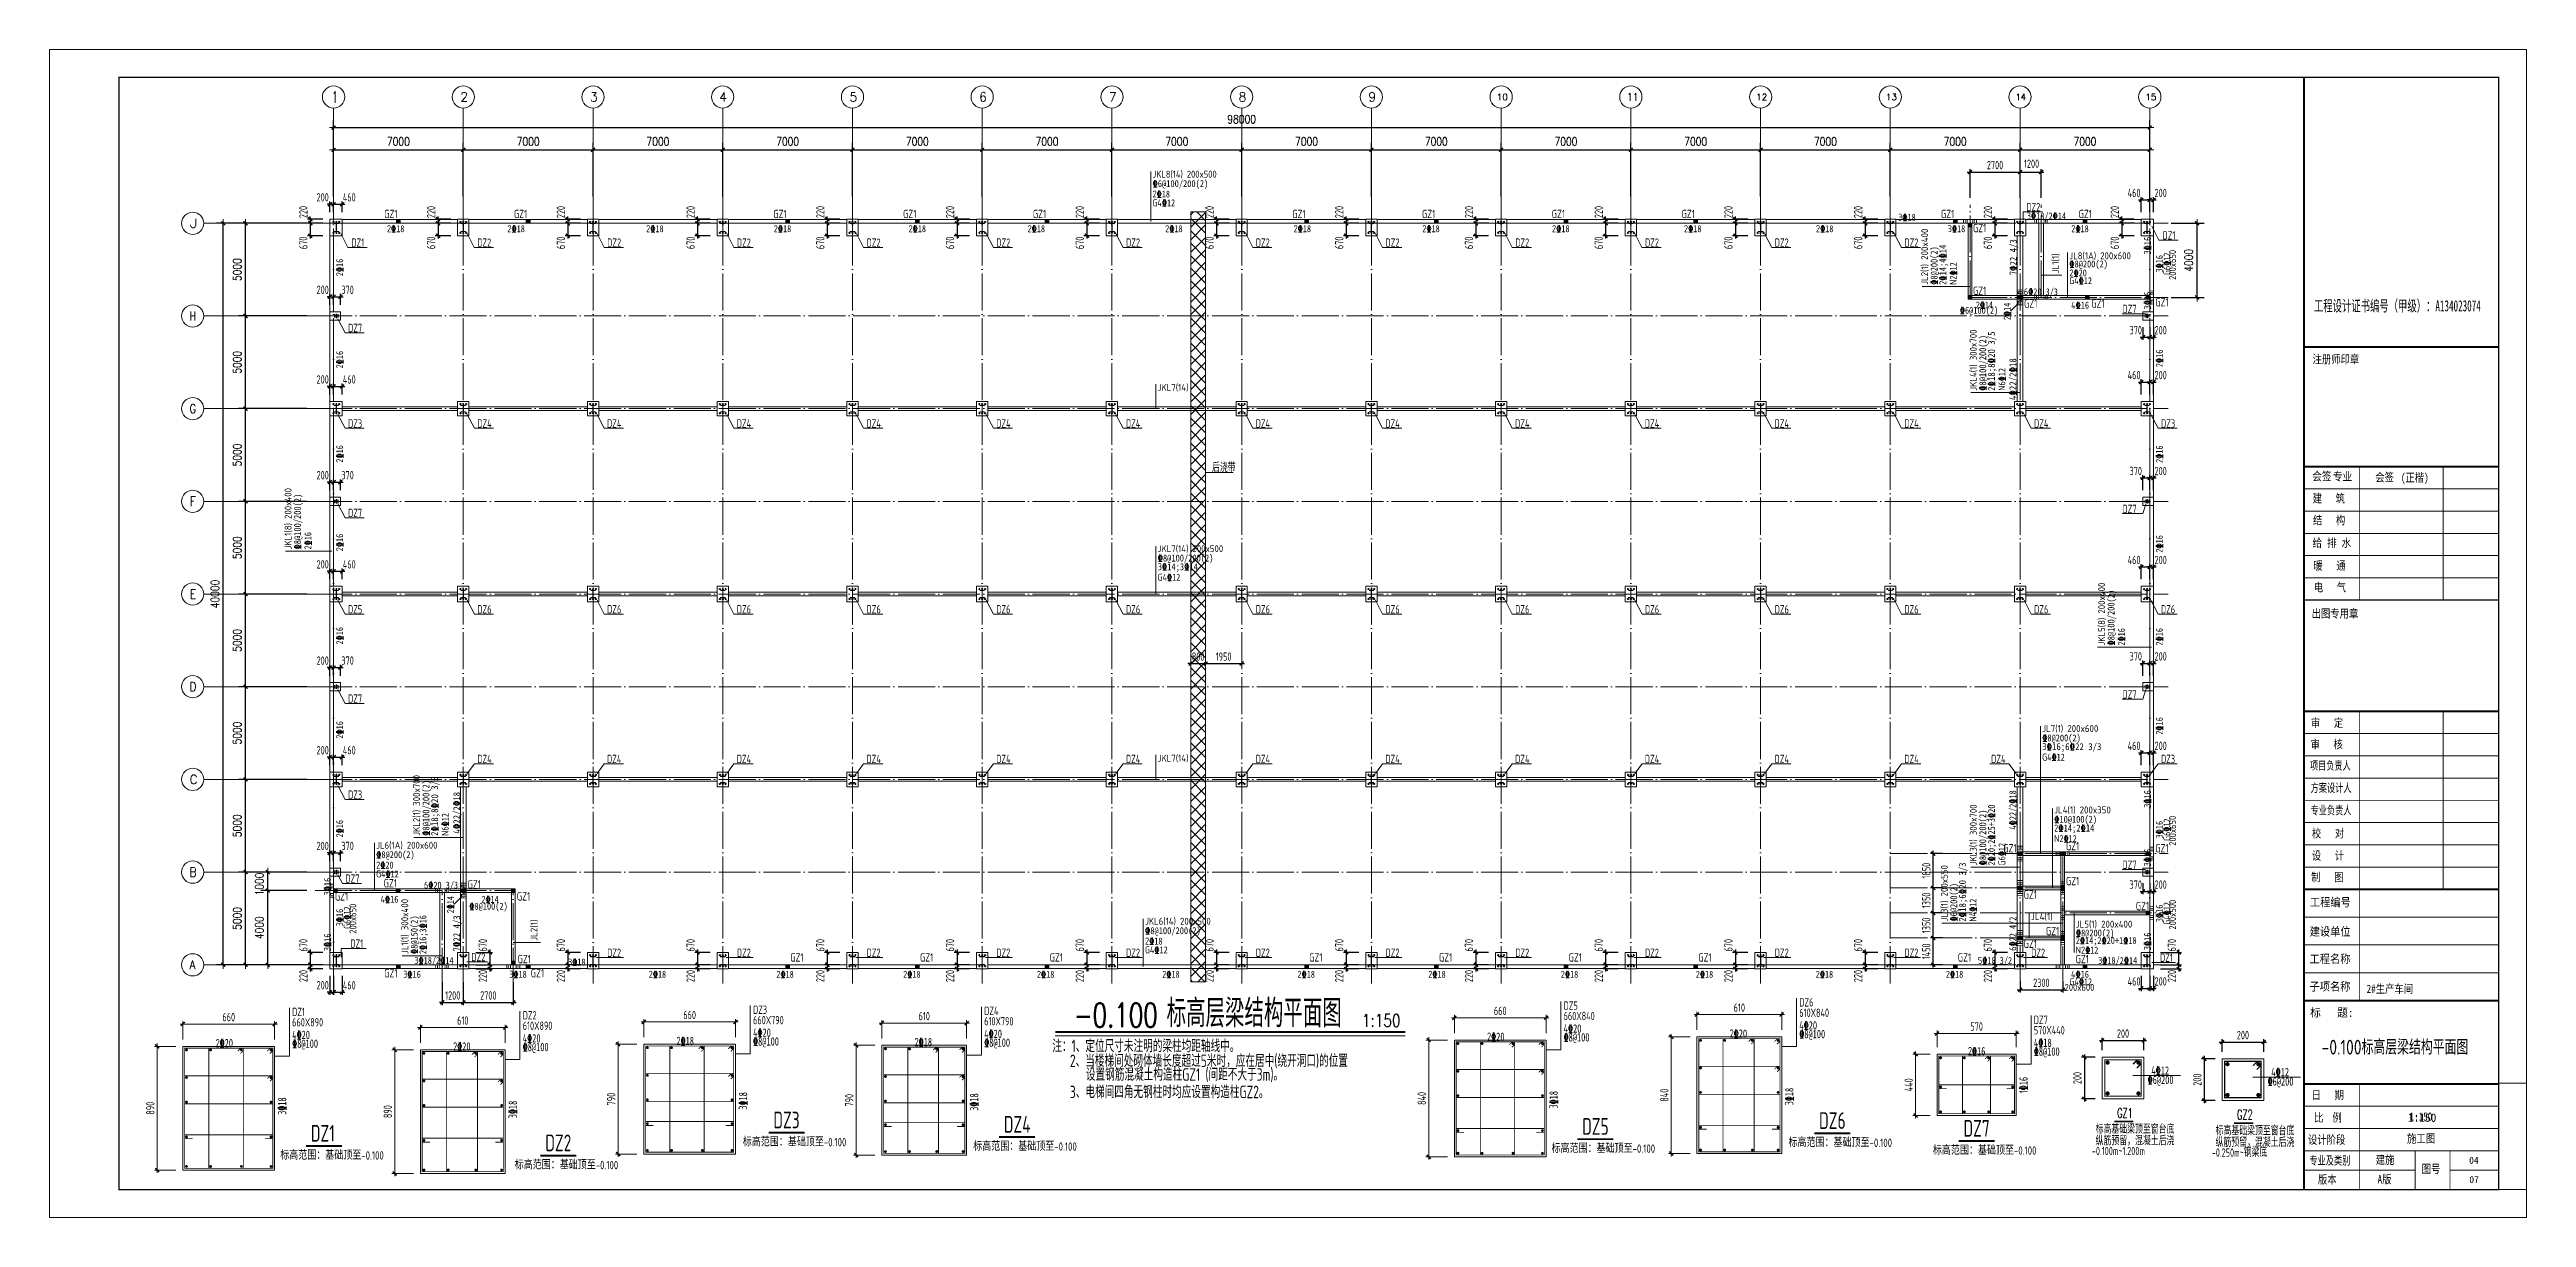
# Model space of a CAD drawing. Header units: millimetres. Extents: x 19781 to 898973, y -947928 to -267362.
# Drawn here: x 157417 to 291067, y -384690 to -321690 of the extents above; entities that cross this region are included whole.
import ezdxf
from ezdxf.enums import TextEntityAlignment as Align

# ---------------------------------------------------------------- set-up
doc = ezdxf.new("R2010")
doc.units = ezdxf.units.MM
doc.header["$LTSCALE"] = 100
doc.linetypes.add('CENTERX2', pattern=[101.599999, 63.5, -12.7, 12.7, -12.7])
doc.linetypes.add('DOTE', pattern=[2.42, 2, -0.2, 0.02, -0.2])
doc.layers.get('0').update_dxf_attribs({"lineweight": 18})
for name, color, linetype, lineweight in [('10', 7, 'Continuous', 18), ('1000', 2, 'Continuous', 18), ('11000', 4, 'Continuous', 18), ('14', 2, 'Continuous', 18), ('5图框', 7, 'Continuous', 18), ('AXIS', 3, 'Continuous', 18), ('AXIS_TEXT', 7, 'Continuous', 18), ('BORDER', 7, 'Continuous', 18), ('BZ_标准图框', 7, 'Continuous', 18), ('DIM', 3, 'Continuous', 18), ('DIM_SYMB', 3, 'Continuous', 18), ('DOTE', 1, 'DOTE', 18), ('HATCH', 254, 'Continuous', 18), ('HIDE_BEAMDIMMASS', 2, 'Continuous', 18), ('JC', 7, 'Continuous', 18), ('PUB_DIM', 3, 'Continuous', 18), ('PUB_TEXT', 7, 'Continuous', 18), ('PUB_TITLE', 4, 'Continuous', 18), ('REIN', 1, 'Continuous', 18), ('S_BEAM', 4, 'Continuous', 18), ('S_BEAMDIMLOCAL', 7, 'Continuous', 18), ('S_BEAMDIMLOCALVER', 7, 'Continuous', 18), ('S_BEAMDIMMASS', 2, 'Continuous', 18), ('S_BEAMDIMMASSVER', 2, 'Continuous', 18), ('S_SBLABELHANGER', 7, 'Continuous', 18), ('S_SUBBEAMHANGER', 1, 'Continuous', 18), ('S_SUBBEAMHOOP', 1, 'Continuous', 18), ('TC', 151, 'Continuous', 18), ('TEXT', 7, 'Continuous', 18), ('TK(图框线)', 45, 'Continuous', 18), ('图名下划线', 7, 'Continuous', 18), ('数字', 3, 'Continuous', 20), ('柱', 2, 'Continuous', 18), ('楼板负筋文字', 7, 'Continuous', 18), ('轴线', 1, 'CENTERX2', 13), ('钢柱', 4, 'Continuous', 20)]:
    doc.layers.add(name, color=color, linetype=linetype, lineweight=lineweight)
doc.layers.add('VHSoft_barcode', color=7, linetype='Continuous', lineweight=18, plot=False)
doc.styles.add('-宋体', font='')
doc.styles.add('_TCH_AXIS', font='complex.shx', dxfattribs={"bigfont": 'gbcbig.shx'})
doc.styles.add('COMPLEX', font='complex.shx', dxfattribs={"bigfont": 'gbcbig.shx'})
doc.styles.add('dim_font', font='simplex.shx', dxfattribs={"width": 0.8, "bigfont": 'gbcbig.shx'})
doc.styles.add('HT', font='', dxfattribs={"width": 0.8})
doc.styles.add('hztxt', font='txt.shx', dxfattribs={"width": 0.7, "bigfont": 'hztxt.shx'})
doc.styles.get("Standard").update_dxf_attribs({"font": 'tssdeng.shx', "bigfont": 'hztxt.shx'})
doc.styles.add('TSSD_REIN', font='tssdeng.shx', dxfattribs={"width": 0.7, "bigfont": 'hztxt.shx'})
doc.styles.get('-宋体').set_extended_font_data('宋体')
doc.styles.get('HT').set_extended_font_data('宋体')
doc.dimstyles.new('DIMN150', dxfattribs={"dimscale": 1.5, "dimtxt": 300, "dimasz": 1, "dimexe": 250, "dimexo": 300, "dimgap": 150, "dimtad": 1, "dimdec": 0, "dimzin": 0, "dimdsep": 46, "dimtxsty": 'dim_font', "dimblk": '_CAXARROW', "dimcen": 0.09, "dimdle": 2, "dimclrt": 7, "dimadec": 0, "dimazin": 0, "dimtfac": 1, "dimtdec": 0, "dimtix": 1, "dimtmove": 2, "dimatfit": 3, "dimfxl": 1, "dimtolj": 1, "dimtzin": 0, "dimarcsym": 0})
doc.dimstyles.new('TSSD_100_100', dxfattribs={"dimtxt": 300, "dimasz": 100, "dimexe": 100, "dimexo": 250, "dimgap": 100, "dimtad": 1, "dimdec": 0, "dimzin": 0, "dimdsep": 46, "dimtxsty": 'TSSD_REIN', "dimblk": 'ARCHTICK', "dimcen": 0, "dimdle": 100, "dimclrt": 7, "dimadec": 0, "dimazin": 0, "dimtfac": 1, "dimtdec": 0, "dimtix": 1, "dimtmove": 2, "dimatfit": 3, "dimfxl": 1, "dimtolj": 1, "dimtzin": 0, "dimarcsym": 0})
pattern_1 = [(45, (0, 0), (-7.07106781, 7.07106781), []), (45, (0, 2.5), (-7.07106781, 7.07106781), [])]
pattern_2 = [(315, (0, 0), (7.07106781, 7.07106781), []), (315, (0, -2.5), (7.07106781, 7.07106781), [])]
pattern_3 = [(135, (0, 0), (-7.07106781, -7.07106781), []), (135, (0, 2.5), (-7.07106781, -7.07106781), [])]
pattern_4 = [(225, (0, 0), (7.07106781, -7.07106781), []), (225, (0, -2.5), (7.07106781, -7.07106781), [])]
pattern_5 = [(45, (0, 0), (-7.07106781, 7.07106781), []), (45, (0, 2.5), (-7.07106781, 7.07106781), [])]
pattern_6 = [(50, (0, 0), (-18.634971, 69.5466595), [7.5, -82.5]), (355, (0, 0), (26.726018, 71.667073), [6, -66]), (100.4514, (5.98, -0.52), (-78.641672, 43.76628), [6.374019, -70.114211]), (46.1842, (0, 20), (-20.948094, 105.948937), [11.25, -123.75]), (96.6356, (8.89, 18.62), (-113.332098, 73.354178), [9.56103, -105.1713]), (351.1842, (0, 20), (93.466195, 97.41186), [9, -99]), (21, (10, 15), (17.4183765, 69.861292), [7.5, -82.5]), (326, (10, 15), (58.119989, 49.724404), [6, -66]), (71.4514, (14.974, 11.645), (-47.563243, 76.40509), [6.374019, -70.114211]), (37.5, (0, 0), (1.2159855, 33.2893854), [0.01, -65.2, 0.01, -67, 0.01, -66.25]), (7.5, (0, 0), (26.3069537, 39.4411712), [0.01, -38.2, 0.01, -63.7, 0.01, -25.25]), (327.5, (-22.3, 0), (53.3822436, -2.2554872), [0.01, -25, 0.01, -78, 0.01, -103.5]), (317.5, (-32.3, 0), (58.318617, 10.010498), [0.01, -32.5, 0.01, -51.8, 0.01, -73.5]), (45, (0, 0), (-35.355339, 35.355339), [])]
pattern_7 = [(50, (0, 0), (-18.634971, 69.5466595), [7.5, -82.5]), (355, (0, 0), (26.726018, 71.667073), [6, -66]), (100.4514, (5.98, -0.52), (-78.641672, 43.766279), [6.374019, -70.114211]), (46.1842, (0, 20), (-20.948094, 105.948937), [11.25, -123.75]), (96.6356, (8.89, 18.62), (-113.332098, 73.354178), [9.56103, -105.1713]), (351.1842, (0, 20), (93.466195, 97.41186), [9, -99]), (21, (10, 15), (17.4183765, 69.861292), [7.5, -82.5]), (326, (10, 15), (58.119989, 49.724404), [6, -66]), (71.4514, (14.974, 11.645), (-47.563243, 76.40509), [6.374019, -70.114211]), (37.5, (0, 0), (1.2159855, 33.2893854), [0.01, -65.2, 0.01, -67, 0.01, -66.25]), (7.5, (0, 0), (26.3069537, 39.4411712), [0.01, -38.2, 0.01, -63.7, 0.01, -25.25]), (327.5, (-22.3, 0), (53.3822436, -2.2554872), [0.01, -25, 0.01, -78, 0.01, -103.5]), (317.5, (-32.3, 0), (58.318617, 10.010498), [0.01, -32.5, 0.01, -51.8, 0.01, -73.5]), (45, (0, 0), (-35.355339, 35.355339), [])]
pattern_8 = [(50, (0, 0), (-18.634971, 69.5466595), [7.5, -82.5]), (355, (0, 0), (26.726018, 71.667073), [6, -66]), (100.4514, (5.98, -0.52), (-78.641672, 43.766279), [6.374019, -70.114211]), (46.1842, (0, 20), (-20.948094, 105.948937), [11.25, -123.75]), (96.6356, (8.89, 18.62), (-113.332098, 73.354178), [9.56103, -105.1713]), (351.1842, (0, 20), (93.466195, 97.41186), [9, -99]), (21, (10, 15), (17.4183765, 69.861292), [7.5, -82.5]), (326, (10, 15), (58.119989, 49.724404), [6, -66]), (71.4514, (14.974, 11.645), (-47.563243, 76.40509), [6.374019, -70.114211]), (37.5, (0, 0), (1.2159855, 33.2893854), [0.01, -65.2, 0.01, -67, 0.01, -66.25]), (7.5, (0, 0), (26.3069537, 39.4411712), [0.01, -38.2, 0.01, -63.7, 0.01, -25.25]), (327.5, (-22.3, 0), (53.3822436, -2.2554872), [0.01, -25, 0.01, -78, 0.01, -103.5]), (317.5, (-32.3, 0), (58.318617, 10.010498), [0.01, -32.5, 0.01, -51.8, 0.01, -73.5]), (45, (0, 0), (-35.355339, 35.355339), [])]
pattern_9 = [(50, (0, 0), (-18.634971, 69.5466595), [7.5, -82.5]), (355, (0, 0), (26.726018, 71.667073), [6, -66]), (100.4514, (5.98, -0.52), (-78.641672, 43.76628), [6.374019, -70.114211]), (46.1842, (0, 20), (-20.948094, 105.948937), [11.25, -123.75]), (96.6356, (8.89, 18.62), (-113.332098, 73.354178), [9.56103, -105.1713]), (351.1842, (0, 20), (93.466195, 97.41186), [9, -99]), (21, (10, 15), (17.4183765, 69.861292), [7.5, -82.5]), (326, (10, 15), (58.119989, 49.724404), [6, -66]), (71.4514, (14.974, 11.645), (-47.563243, 76.40509), [6.374019, -70.114211]), (37.5, (0, 0), (1.2159855, 33.2893854), [0.01, -65.2, 0.01, -67, 0.01, -66.25]), (7.5, (0, 0), (26.3069537, 39.4411712), [0.01, -38.2, 0.01, -63.7, 0.01, -25.25]), (327.5, (-22.3, 0), (53.3822436, -2.2554872), [0.01, -25, 0.01, -78, 0.01, -103.5]), (317.5, (-32.3, 0), (58.318617, 10.010498), [0.01, -32.5, 0.01, -51.8, 0.01, -73.5]), (45, (0, 0), (-35.355339, 35.355339), [])]
pattern_10 = [(50, (0, 0), (-18.634971, 69.5466595), [7.5, -82.5]), (355, (0, 0), (26.726018, 71.667073), [6, -66]), (100.4514, (5.98, -0.52), (-78.641672, 43.76628), [6.374019, -70.114211]), (46.1842, (0, 20), (-20.948094, 105.948937), [11.25, -123.75]), (96.6356, (8.89, 18.62), (-113.332098, 73.354178), [9.56103, -105.1713]), (351.1842, (0, 20), (93.466195, 97.41186), [9, -99]), (21, (10, 15), (17.4183765, 69.861292), [7.5, -82.5]), (326, (10, 15), (58.119989, 49.724404), [6, -66]), (71.4514, (14.974, 11.645), (-47.563243, 76.40509), [6.374019, -70.114211]), (37.5, (0, 0), (1.2159855, 33.2893854), [0.01, -65.2, 0.01, -67, 0.01, -66.25]), (7.5, (0, 0), (26.3069537, 39.4411712), [0.01, -38.2, 0.01, -63.7, 0.01, -25.25]), (327.5, (-22.3, 0), (53.3822436, -2.2554872), [0.01, -25, 0.01, -78, 0.01, -103.5]), (317.5, (-32.3, 0), (58.318617, 10.010498), [0.01, -32.5, 0.01, -51.8, 0.01, -73.5]), (45, (0, 0), (-35.355339, 35.355339), [])]
pattern_11 = [(50, (0, 0), (-18.634971, 69.5466595), [7.5, -82.5]), (355, (0, 0), (26.726018, 71.667073), [6, -66]), (100.4514, (5.98, -0.52), (-78.641672, 43.766279), [6.374019, -70.114211]), (46.1842, (0, 20), (-20.948094, 105.948937), [11.25, -123.75]), (96.6356, (8.89, 18.62), (-113.332098, 73.354178), [9.56103, -105.1713]), (351.1842, (0, 20), (93.466195, 97.41186), [9, -99]), (21, (10, 15), (17.4183765, 69.861292), [7.5, -82.5]), (326, (10, 15), (58.119989, 49.724404), [6, -66]), (71.4514, (14.974, 11.645), (-47.563243, 76.40509), [6.374019, -70.114211]), (37.5, (0, 0), (1.2159855, 33.2893854), [0.01, -65.2, 0.01, -67, 0.01, -66.25]), (7.5, (0, 0), (26.3069537, 39.4411712), [0.01, -38.2, 0.01, -63.7, 0.01, -25.25]), (327.5, (-22.3, 0), (53.3822436, -2.2554872), [0.01, -25, 0.01, -78, 0.01, -103.5]), (317.5, (-32.3, 0), (58.318617, 10.010498), [0.01, -32.5, 0.01, -51.8, 0.01, -73.5]), (45, (0, 0), (-35.355339, 35.355339), [])]

msp = doc.modelspace()

# ---------------------------------------------------------------- texts
for s, height, style, width, p in [('1:150', 675, 'hztxt', 0.8, (228230.81, -374400.65)), ('GZ1', 525.822, 'COMPLEX', 0.62, (268975.14, -379322.51)), ('GZ2', 525.822, 'COMPLEX', 0.62, (275446.14, -379408.06))]:
    msp.add_text(s, height=height, dxfattribs=dict(style=style, width=width)).set_placement(p)
at = {"layer": '5图框', "style": 'hztxt', "width": 0.7}
for s, height, p in [('标高层梁结构平面图', 1500, (217691.44, -374427.88)), ('-0.100', 1300, (212686.55, -374427.88))]:
    msp.add_text(s, height=height, dxfattribs=at).set_placement(p)
at = {"layer": 'BZ_标准图框', "style": 'HT'}
for s, height, width, p in [('工程设计证书编号（甲级）：A134023074', 600, 0.6, (279601.38, -335812.68)), ('注册师印章', 450, 0.8, (279523.58, -338623.37)), ('会签', 450, 0.85, (279507.63, -344933.85)), ('专业', 450, 0.85, (280621.75, -344946.73)), ('会签', 450, 0.8, (282910.68, -344991.45)), ('(正楷)', 450, 0.8, (284291.89, -345005.46)), ('出图专用章', 450, 0.8, (279473.9, -352338.12)), ('项目负责人', 450, 0.7, (279380.98, -360539.57)), ('方案设计人', 450, 0.7, (279421.03, -361743.75)), ('专业负责人', 450, 0.7, (279419.15, -362953.5)), ('工程编号', 450, 0.9, (279379.76, -367912.74)), ('建设单位', 450, 0.9, (279368.74, -369493.35)), ('工程名称', 450, 0.9, (279358.44, -370972.24)), ('子项名称', 450, 0.9, (279358.44, -372458.83)), ('设计阶段', 450, 0.8, (279278.73, -380724.57)), ('专业及类别', 450, 0.7, (279356.13, -381843.94)), ('图号', 450, 0.8, (285413.07, -382297.52))]:
    msp.add_text(s, height=height, dxfattribs=dict(at, width=width)).set_placement(p)
at = {"layer": 'BZ_标准图框', "char_height": 450, "attachment_point": 7, "style": 'HT'}
for s, insert, width in [('建   筑', (279533.66, -346178.14), 2619), ('结   构', (279546.61, -347355.89), 2589), ('{\\W0.85;给 排 水}', (279524.13, -348584.92), 3190.6875), ('暖   通', (279568.1, -349806.18), 2598), ('电   气', (279593.39, -350973.01), 2523), ('审   定', (279434.86, -358289.95), 2583), ('审   核', (279415.19, -359443.09), 2589), ('校   对', (279489.31, -364251.2), 2622), ('制   图', (279446.61, -366607.45), 2589), ('设   计', (279487.12, -365451.22), 2613), ('{\\W0.95;标   题:}', (279395.72, -373916.34), 3423.5625), ('日   期', (279471.08, -378368.22), 2475), ('比  例', (279607.34, -379580.53), 2127), ('版本 ', (279813.43, -382922.59), 1503)]:
    msp.add_mtext(s, dxfattribs=dict(at, insert=insert, width=width))
at = {"layer": 'HIDE_BEAMDIMMASS', "width": 0.779817}
for p in [(175474, -330786), (182474, -330786), (196474, -330786), (203474, -330786), (210474, -330786), (224474, -330786), (231474, -330786), (238474, -330786), (245474, -330786), (259474, -330786), (261200, -331546), (266905, -330786), (261203, -334930), (263960, -335616), (267589, -335616), (271042, -335542), (262839, -364999), (266221, -364883), (271038, -364999), (172813, -367597), (175448, -366886), (179973, -366954), (182631, -367597), (263938, -367496), (266221, -366769), (269988, -368119), (263938, -370151), (265136, -369469), (175474, -371740), (182673, -370976), (183384, -371740), (197384, -370890), (204384, -370890), (211384, -370890), (225384, -370890), (232384, -370890), (239384, -370890), (246384, -370890), (260384, -370890), (266744, -370976)]:
    msp.add_text('GZ1', height=450, dxfattribs=at).set_placement(p)
at = {"layer": 'PUB_DIM', "color": 2, "linetype": 'Continuous', "char_height": 450, "attachment_point": 7, "style": 'TSSD_REIN'}
for s, insert, width in [('4{\\fsimsun|b0|i0|c0|p253;\x8412}', (270824.02, -376988.24), 1146), ('4{\\fsimsun|b0|i0|c0|p253;\x8412}', (277295.02, -377073.8), 1146), ('{\\fsimsun|b0|i0|c0|p253;\x846@200}', (270629.22, -377590.46), 2155.875), ('{\\fsimsun|b0|i0|c0|p253;\x846@200}', (277100.22, -377676.01), 2155.875)]:
    msp.add_mtext(s, dxfattribs=dict(at, insert=insert, width=width))
at = {"layer": 'PUB_TEXT', "style": 'TSSD_REIN', "width": 0.7}
for s, p in [('-0.100m~1.200m', (267615.9, -381330.62)), ('标高基础梁顶至窗台底', (267819.72, -380167.75)), ('纵筋预留，混凝土后浇', (267819.72, -380793.06)), ('标高基础梁顶至窗台底', (274290.72, -380253.3)), ('纵筋预留，混凝土后浇', (274290.72, -380878.61)), ('-0.250m~钢梁底', (274086.89, -381416.17))]:
    msp.add_text(s, height=450, dxfattribs=at).set_placement(p)
at = {"layer": 'PUB_TITLE', "color": 150, "style": 'TSSD_REIN', "width": 0.8}
msp.add_text('-0.100标高层梁结构平面图', height=800.04, dxfattribs=at).set_placement((280013.39, -375905.14))
at = {"layer": 'S_BEAMDIMLOCAL', "char_height": 375, "attachment_point": 7}
for s, insert, width in [('{\\W0.863333;2\\fsimsun|b0|i0|c0|p253;\x8418}', (175620.94, -331548), 1177.8329), ('{\\W0.863333;2\\fsimsun|b0|i0|c0|p253;\x8418}', (182118.94, -331548), 1177.8329), ('{\\W0.863333;2\\fsimsun|b0|i0|c0|p253;\x8418}', (189608.94, -331548), 1177.8329), ('{\\W0.863333;2\\fsimsun|b0|i0|c0|p253;\x8418}', (196491.94, -331548), 1177.8329), ('{\\W0.863333;2\\fsimsun|b0|i0|c0|p253;\x8418}', (203765.94, -331548), 1177.8329), ('{\\W0.863333;2\\fsimsun|b0|i0|c0|p253;\x8418}', (210187.94, -331548), 1177.8329), ('{\\W0.863333;2\\fsimsun|b0|i0|c0|p253;\x8418}', (217613.94, -331548), 1177.8329), ('{\\W0.863333;2\\fsimsun|b0|i0|c0|p253;\x8418}', (224542.94, -331548), 1177.8329), ('{\\W0.863333;2\\fsimsun|b0|i0|c0|p253;\x8418}', (231485.94, -331548), 1177.8329), ('{\\W0.863333;2\\fsimsun|b0|i0|c0|p253;\x8418}', (238486.94, -331548), 1177.8329), ('{\\W0.863333;2\\fsimsun|b0|i0|c0|p253;\x8418}', (245605.94, -331548), 1177.8329), ('{\\W0.863333;2\\fsimsun|b0|i0|c0|p253;\x8418}', (252727.94, -331548), 1177.8329), ('{\\W0.863333;3\\fsimsun|b0|i0|c0|p253;\x8418}', (257161.94, -330934), 1143.1454), ('{\\W0.863333;3\\fsimsun|b0|i0|c0|p253;\x8418}', (259833.94, -331548), 1143.1454), ('{\\W0.87;3\\fsimsun|b0|i0|c0|p253;\x8418/2\x8414}', (264110, -330948), 2828.2768), ('{\\W0.863333;2\\fsimsun|b0|i0|c0|p253;\x8418}', (266505.94, -331548), 1177.8329), ('{\\W0.852405;2\\fsimsun|b0|i0|c0|p253;\x8414}', (261351.26, -335656.5), 1162.924), ('{\\W0.87;6\\fsimsun|b0|i0|c0|p253;\x8420 3/3}', (263946.6, -335037), 2620.0982), ('{\\W0.874545;4\\fsimsun|b0|i0|c0|p253;\x8416}', (266499.26, -335672.5), 1193.1293), ('{\\fsimsun|b0|i0|c0|p253;\\W0.879667;\x846@100(2)}', (260487.84, -336041.25), 2858.525), ('{\\W0.874545;4\\fsimsun|b0|i0|c0|p253;\x8416}', (175274.25, -367719.5), 1193.1292), ('{\\W0.87;6\\fsimsun|b0|i0|c0|p253;\x8420 3/3}', (177620.6, -367042), 2620.0982), ('{\\W0.852405;2\\fsimsun|b0|i0|c0|p253;\x8414}', (180718.25, -367719.5), 1162.924), ('{\\fsimsun|b0|i0|c0|p253;\\W0.879667;\x848@100(2)}', (180063.83, -368188.25), 2858.525), ('{\\W0.874545;3\\fsimsun|b0|i0|c0|p253;\x8416}', (176498.94, -371767), 1157.9913), ('{\\W0.87;3\\fsimsun|b0|i0|c0|p253;\x8418/2\x8414}', (177102, -371107), 2828.2768), ('{\\W0.863333;3\\fsimsun|b0|i0|c0|p253;\x8418}', (182212.94, -371767), 1143.1454), ('{\\W0.87;3\\fsimsun|b0|i0|c0|p253;\x8418}', (185390, -371107), 1151.9732), ('{\\W0.863333;2\\fsimsun|b0|i0|c0|p253;\x8418}', (189743.94, -371767), 1177.8329), ('{\\W0.863333;2\\fsimsun|b0|i0|c0|p253;\x8418}', (196630.94, -371767), 1177.8329), ('{\\W0.863333;2\\fsimsun|b0|i0|c0|p253;\x8418}', (203471.94, -371767), 1177.8329), ('{\\W0.863333;2\\fsimsun|b0|i0|c0|p253;\x8418}', (210690.94, -371767), 1177.8329), ('{\\W0.863333;2\\fsimsun|b0|i0|c0|p253;\x8418}', (217450.94, -371767), 1177.8329), ('{\\W0.863333;2\\fsimsun|b0|i0|c0|p253;\x8418}', (224749.94, -371767), 1177.8329), ('{\\W0.863333;2\\fsimsun|b0|i0|c0|p253;\x8418}', (231804.94, -371767), 1177.8329), ('{\\W0.863333;2\\fsimsun|b0|i0|c0|p253;\x8418}', (238957.94, -371767), 1177.8329), ('{\\W0.863333;2\\fsimsun|b0|i0|c0|p253;\x8418}', (246241.94, -371767), 1177.8329), ('{\\W0.863333;2\\fsimsun|b0|i0|c0|p253;\x8418}', (252712.94, -371767), 1177.8329), ('{\\W0.863333;2\\fsimsun|b0|i0|c0|p253;\x8418}', (259733.94, -371767), 1177.8329), ('{\\W0.87;5\\fsimsun|b0|i0|c0|p253;\x8418 3/2}', (261470, -371107), 2515.2321), ('{\\W0.874545;4\\fsimsun|b0|i0|c0|p253;\x8416}', (266492.94, -371767), 1193.1293), ('{\\W0.87;3\\fsimsun|b0|i0|c0|p253;\x8418/2\x8414}', (267951, -371107), 2828.2768)]:
    msp.add_mtext(s, dxfattribs=dict(at, insert=insert, width=width))
at = {"layer": 'S_BEAMDIMLOCAL', "char_height": 375, "attachment_point": 7, "rotation": 90}
for s, insert, width in [('{\\W0.87;4\\fsimsun|b0|i0|c0|p253;\x8422/2\x8418}', (263627, -363775), 2968.0982), ('{\\W0.87;6\\fsimsun|b0|i0|c0|p253;\x8422 4/2}', (263627, -370304), 2690.0089)]:
    msp.add_mtext(s, dxfattribs=dict(at, insert=insert, width=width))
at = {"layer": 'S_BEAMDIMLOCALVER', "width": 0.93084}
for s, p in [('200x650', (272160.49, -334117.26)), ('200x650', (272160.49, -364642.26)), ('200x650', (173972.49, -369385.26)), ('200x500', (272160.49, -369162.26))]:
    msp.add_text(s, height=375, rotation=90, dxfattribs=at).set_placement(p)
msp.add_text('200x600', height=375, dxfattribs=at).set_placement((266145.74, -372470.49))
at = {"layer": 'S_BEAMDIMLOCALVER', "char_height": 375, "attachment_point": 7, "rotation": 90}
for s, insert, width in [('{\\W0.925411;7\\fsimsun|b0|i0|c0|p253;\x8422 4/3}', (263653, -333867.28), 2824.1561), ('{\\W0.874545;3\\fsimsun|b0|i0|c0|p253;\x8416}', (270810.99, -332745.07), 1157.9913), ('{\\W0.86404;G6\\fsimsun|b0|i0|c0|p253;\x8412}', (271853.74, -333854.76), 1560.6723), ('{\\W0.874545;2\\fsimsun|b0|i0|c0|p253;\x8416}', (173263.99, -333919.51), 1193.1292), ('{\\W0.874545;3\\fsimsun|b0|i0|c0|p253;\x8416}', (271451.99, -333723.51), 1157.9913), ('{\\W0.874545;3\\fsimsun|b0|i0|c0|p253;\x8416}', (270810.99, -335705.07), 1157.9913), ('{\\W0.874545;2\\fsimsun|b0|i0|c0|p253;\x8416}', (173263.99, -338889.51), 1193.1293), ('{\\W0.874545;2\\fsimsun|b0|i0|c0|p253;\x8416}', (271451.99, -338822.51), 1193.1293), ('{\\W0.925411;4\\fsimsun|b0|i0|c0|p253;\x8422/2\x8418}', (263629, -340603.28), 3157.1388), ('{\\W0.874545;2\\fsimsun|b0|i0|c0|p253;\x8416}', (173263.99, -343972.51), 1193.1293), ('{\\W0.874545;2\\fsimsun|b0|i0|c0|p253;\x8416}', (271451.99, -343989.51), 1193.1293), ('{\\W0.874545;2\\fsimsun|b0|i0|c0|p253;\x8416}', (173263.99, -348754.51), 1193.1293), ('{\\W0.874545;2\\fsimsun|b0|i0|c0|p253;\x8416}', (271451.99, -348828.51), 1193.1293), ('{\\W0.874545;2\\fsimsun|b0|i0|c0|p253;\x8416}', (173263.99, -353784.51), 1193.1293), ('{\\W0.874545;2\\fsimsun|b0|i0|c0|p253;\x8416}', (271451.99, -353838.51), 1193.1293), ('{\\W0.874545;2\\fsimsun|b0|i0|c0|p253;\x8416}', (173263.99, -358861.51), 1193.1293), ('{\\W0.874545;2\\fsimsun|b0|i0|c0|p253;\x8416}', (271451.99, -358647.51), 1193.1293), ('{\\W0.925411;4\\fsimsun|b0|i0|c0|p253;\x8422/2\x8418}', (179666, -363996.28), 3157.1388), ('{\\W0.874545;3\\fsimsun|b0|i0|c0|p253;\x8416}', (270810.99, -362595.07), 1157.9913), ('{\\W0.874545;2\\fsimsun|b0|i0|c0|p253;\x8416}', (173263.99, -364194.51), 1193.1293), ('{\\W0.874545;3\\fsimsun|b0|i0|c0|p253;\x8416}', (271451.99, -364248.51), 1157.9913), ('{\\W0.86404;G6\\fsimsun|b0|i0|c0|p253;\x8412}', (271853.74, -364379.76), 1560.6723), ('{\\W0.874545;3\\fsimsun|b0|i0|c0|p253;\x8416}', (270810.99, -365756.07), 1157.9913), ('{\\W0.874545;3\\fsimsun|b0|i0|c0|p253;\x8416}', (172606.99, -367318.07), 1157.9913), ('{\\W0.874545;3\\fsimsun|b0|i0|c0|p253;\x8416}', (173263.99, -368991.51), 1157.9913), ('{\\W0.86404;G6\\fsimsun|b0|i0|c0|p253;\x8412}', (173665.74, -369122.76), 1560.6723), ('{\\W0.925411;7\\fsimsun|b0|i0|c0|p253;\x8422 4/3}', (179666, -370339.28), 2824.1561), ('{\\W0.874545;3\\fsimsun|b0|i0|c0|p253;\x8416}', (271451.99, -368768.51), 1157.9913), ('{\\W0.86404;G4\\fsimsun|b0|i0|c0|p253;\x8412}', (271853.74, -368899.76), 1560.6723), ('{\\W0.874545;3\\fsimsun|b0|i0|c0|p253;\x8416}', (172606.99, -370326.07), 1157.9913), ('{\\W0.874545;3\\fsimsun|b0|i0|c0|p253;\x8416}', (270810.99, -370274.07), 1157.9913)]:
    msp.add_mtext(s, dxfattribs=dict(at, insert=insert, width=width))
at = {"layer": 'S_BEAMDIMLOCALVER', "insert": (266408.24, -372163.74), "char_height": 375, "width": 1560.6723, "attachment_point": 7}
msp.add_mtext('{\\W0.86404;G4\\fsimsun|b0|i0|c0|p253;\x8412}', dxfattribs=at)
at = {"layer": 'S_BEAMDIMMASS'}
for s, width, p in [('JKL7(14)', 0.959863, (217207.88, -340103.87)), ('JKL7(14)', 0.959863, (217207.88, -360103.87)), ('JL4(1)', 0.988, (264326.88, -368653.87))]:
    msp.add_text(s, height=375, dxfattribs=dict(at, width=width)).set_placement(p)
at = {"layer": 'S_BEAMDIMMASS', "char_height": 375, "attachment_point": 7}
for s, insert, width in [('{\\W0.933479;JKL8(14) 200x500}', (216930.88, -328638.25), 5138.3018), ('{\\fsimsun|b0|i0|c0|p253;\\W0.889;\x846@100/200(2)}', (216932.73, -329207), 4353.3219), ('{\\W0.863333;2\\fsimsun|b0|i0|c0|p253;\x8418}', (216930.88, -329675.75), 1177.8329), ('{\\W0.86404;G4\\fsimsun|b0|i0|c0|p253;\x8412}', (216930.88, -330144.5), 1560.6723), ('{\\W0.958573;JL8(1A) 200x600}', (266399.88, -333040.25), 4968.3181), ('{\\W0.863333;2\\fsimsun|b0|i0|c0|p253;\x8420}', (266399.88, -333932.75), 1281.8953), ('{\\W0.86404;G4\\fsimsun|b0|i0|c0|p253;\x8412}', (266399.88, -334344.5), 1560.6723), ('{\\fsimsun|b0|i0|c0|p253;\\W0.879667;\x848@200(2)}', (266401.71, -333543), 2964.5563), ('{\\W0.95853;JKL7(14) 200x500}', (217207.88, -348838.25), 5276.1942), ('{\\W0.894576;3\\fsimsun|b0|i0|c0|p253;\x8414;3\x8414}', (217207.88, -349875.75), 2620.6284), ('{\\W0.86404;G4\\fsimsun|b0|i0|c0|p253;\x8412}', (217207.88, -350344.5), 1560.6723), ('{\\fsimsun|b0|i0|c0|p253;\\W0.889;\x848@100/200(2)}', (217209.73, -349407), 4353.3219), ('{\\W0.969808;JL7(1) 200x600}', (264935.88, -358540.25), 4597.929), ('{\\W0.927892;3\\fsimsun|b0|i0|c0|p253;\x8416;6\x8422 3/3}', (264935.88, -359577.75), 4284.0442), ('{\\fsimsun|b0|i0|c0|p253;\\W0.879667;\x848@200(2)}', (264937.71, -359109), 2964.5563), ('{\\W0.86404;G4\\fsimsun|b0|i0|c0|p253;\x8412}', (264935.88, -360046.5), 1560.6723), ('{\\W0.894576;2\\fsimsun|b0|i0|c0|p253;\x8414;2\x8414}', (265582.88, -363970.12), 2692.514), ('{\\W0.969808;JL4(1) 200x350}', (265582.88, -362932.62), 4519.998), ('{\\fsimsun|b0|i0|c0|p253;\\W0.8827;\x8410@100(2)}', (265584.72, -363501.37), 3116.6403), ('{\\W0.958573;JL6(1A) 200x600}', (175038.88, -364838.25), 4968.3181), ('{\\W0.8554;N2\\fsimsun|b0|i0|c0|p253;\x8412}', (265582.88, -364438.87), 1510.6975), ('{\\W0.863333;2\\fsimsun|b0|i0|c0|p253;\x8420}', (175038.88, -365875.75), 1281.8953), ('{\\W0.86404;G4\\fsimsun|b0|i0|c0|p253;\x8412}', (175038.88, -366344.5), 1560.6723), ('{\\fsimsun|b0|i0|c0|p253;\\W0.879667;\x848@200(2)}', (175040.71, -365407), 2964.5563), ('{\\W0.95853;JKL6(14) 200x500}', (216525.87, -368938.25), 5276.1942), ('{\\W0.969808;JL5(1) 200x400}', (266749.88, -369095.25), 4558.9635), ('{\\W0.863333;2\\fsimsun|b0|i0|c0|p253;\x8418}', (216525.87, -369975.75), 1177.8329), ('{\\W0.86404;G4\\fsimsun|b0|i0|c0|p253;\x8412}', (216525.87, -370444.5), 1560.6723), ('{\\fsimsun|b0|i0|c0|p253;\\W0.889;\x848@100/200(2)}', (216527.72, -369507), 4353.3219), ('{\\W0.871818;2\\fsimsun|b0|i0|c0|p253;\x8414;2\x8420+1\x8418}', (266749.88, -370034.75), 4233.7662), ('{\\W0.8554;N2\\fsimsun|b0|i0|c0|p253;\x8412}', (266749.88, -370455.5), 1510.6975), ('{\\fsimsun|b0|i0|c0|p253;\\W0.879667;\x848@200(2)}', (266751.71, -369629), 2964.5563)]:
    msp.add_mtext(s, dxfattribs=dict(at, insert=insert, width=width))
at = {"layer": 'S_BEAMDIMMASSVER', "width": 0.988}
for s, p in [('JL1(1)', (265841.38, -333770.12)), ('JL2(1)', (183743.88, -369770.12))]:
    msp.add_text(s, height=375, rotation=90, dxfattribs=at).set_placement(p)
at = {"layer": 'S_BEAMDIMMASSVER', "char_height": 375, "attachment_point": 7, "rotation": 90}
for s, insert, width in [('{\\W0.969808;JL2(1) 200x400}', (258818.26, -334384.12), 4597.929), ('{\\fsimsun|b0|i0|c0|p253;\\W0.879667;\x848@200(2)}', (259388.84, -334382.29), 2964.5563), ('{\\W0.894576;2\\fsimsun|b0|i0|c0|p253;\x8414;4\x8414}', (259855.76, -334384.12), 2692.514), ('{\\W0.8554;N2\\fsimsun|b0|i0|c0|p253;\x8412}', (260324.51, -334384.12), 1510.6975), ('{\\W0.96202;JKL4(1) 300x700}', (261443.25, -340098.12), 4908.8788), ('{\\fsimsun|b0|i0|c0|p253;\\W0.889;\x848@100/200(2)}', (262013.85, -340096.27), 4353.3219), ('{\\W0.930018;2\\fsimsun|b0|i0|c0|p253;\x8418;8\x8420 3/5}', (262480.75, -340098.12), 4331.2267), ('{\\W0.8554;N6\\fsimsun|b0|i0|c0|p253;\x8412}', (262949.5, -340098.12), 1510.6975), ('{\\W0.96202;JKL1(8) 200x400}', (170512, -348661.12), 4947.5314), ('{\\fsimsun|b0|i0|c0|p253;\\W0.889;\x848@100/200(2)}', (171082.6, -348659.27), 4353.3219), ('{\\W0.874545;2\\fsimsun|b0|i0|c0|p253;\x8416}', (171549.5, -348661.12), 1193.1292), ('{\\W0.96202;JKL5(8) 200x400}', (268368, -353844.13), 5024.8366), ('{\\fsimsun|b0|i0|c0|p253;\\W0.889;\x848@100/200(2)}', (268938.6, -353842.27), 4353.3219), ('{\\W0.874545;2\\fsimsun|b0|i0|c0|p253;\x8416}', (269405.5, -353844.13), 1193.1293), ('{\\W0.96202;JKL2(1) 300x700}', (177443.25, -364106.12), 4908.8788), ('{\\fsimsun|b0|i0|c0|p253;\\W0.889;\x848@100/200(2)}', (178013.85, -364104.27), 4353.3219), ('{\\W0.930018;2\\fsimsun|b0|i0|c0|p253;\x8418;8\x8420 3/5}', (178480.75, -364106.12), 4331.2267), ('{\\W0.8554;N6\\fsimsun|b0|i0|c0|p253;\x8412}', (178949.5, -364106.12), 1510.6975), ('{\\W0.96202;JKL3(1) 300x700}', (261443.26, -365700.12), 4870.2263), ('{\\fsimsun|b0|i0|c0|p253;\\W0.889;\x848@100/200(2)}', (262013.86, -365698.27), 4353.3219), ('{\\W0.871818;2\\fsimsun|b0|i0|c0|p253;\x8420;2\x8425+3\x8420}', (262480.76, -365700.12), 4478.965), ('{\\W0.86404;G6\\fsimsun|b0|i0|c0|p253;\x8412}', (262949.51, -365700.12), 1560.6723), ('{\\W0.969808;JL3(1) 200x550}', (259879.63, -368731.12), 4481.0325), ('{\\W0.927892;2\\fsimsun|b0|i0|c0|p253;\x8418;6\x8420 3/3}', (260917.13, -368731.12), 4321.3256), ('{\\W0.969808;JL1(1) 300x400}', (176809.5, -370483.31), 4442.067), ('{\\fsimsun|b0|i0|c0|p253;\\W0.879667;\x846@200(2)}', (260450.21, -368729.29), 2964.5563), ('{\\fsimsun|b0|i0|c0|p253;\\W0.879667;\x848@150(2)}', (177380.08, -370481.48), 2823.1813), ('{\\W0.86878;2\\fsimsun|b0|i0|c0|p253;\x8416;3\x8416}', (177847, -370483.31), 2579.9663), ('{\\W0.8554;N4\\fsimsun|b0|i0|c0|p253;\x8412}', (261385.88, -368731.12), 1510.6975)]:
    msp.add_mtext(s, dxfattribs=dict(at, insert=insert, width=width))
at = {"layer": 'S_SBLABELHANGER', "char_height": 375, "width": 1162.924, "attachment_point": 7, "rotation": 90}
for insert in [(263237.01, -336285.75), (179237, -368285.75)]:
    msp.add_mtext('{\\W0.852405;2\\fsimsun|b0|i0|c0|p253;\x8414}', dxfattribs=dict(at, insert=insert))
at = {"layer": 'TC', "color": 7, "style": 'TSSD_REIN', "width": 0.7}
for s, p in [('注：1、定位尺寸未注明的梁柱均距轴线中。', (211522.96, -375778.23)), ('2、当楼梯间处砌体墙长度超过5米时，应在居中(绕开洞口)的位置', (212472.37, -376577.98)), ('3、电梯间四角无钢柱时均应设置构造柱GZ2。', (212472.37, -378257.37))]:
    msp.add_text(s, height=675.0337, dxfattribs=at).set_placement(p)
at = {"layer": 'TC', "color": 7, "insert": (213336.04, -377383.16), "char_height": 675.0337, "width": 14349.335, "attachment_point": 7, "style": 'TSSD_REIN'}
msp.add_mtext('设置钢筋混凝土构造柱GZ1 (间距不大于3m)。', dxfattribs=at)
at = {"layer": 'TK(图框线)', "style": 'HT', "width": 0.8}
for s, p in [('2#生产车间', (282444.1, -372583.66)), ('1:150', (284760.9, -379469.64)), ('施工图', (284622.97, -380658.89)), ('建施', (282934.22, -381806.13)), ('A版', (283033.24, -382856.36))]:
    msp.add_text(s, height=450, dxfattribs=at).set_placement(p)
at = {"layer": 'TK(图框线)', "style": 'HT'}
msp.add_text('1:150', height=450, dxfattribs=at).set_placement((284674.03, -379530.97))
at = {"layer": 'TK(图框线)', "style": '-宋体'}
for s, p in [('04', (288229.82, -381798.97)), ('07', (288242.78, -382836.22))]:
    msp.add_text(s, height=375, dxfattribs=at).set_placement(p, align=Align.CENTER)
at = {"layer": '数字', "ltscale": 100, "style": 'TSSD_REIN', "width": 0.7}
for s, p in [('DZ2', (264455.36, -330187.88)), ('DZ1', (174052.36, -332104.88)), ('DZ2', (180873.36, -332104.88)), ('DZ2', (187882.36, -332104.88)), ('DZ2', (194882.36, -332104.88)), ('DZ2', (201882.36, -332104.88)), ('DZ2', (208882.36, -332104.88)), ('DZ2', (215882.36, -332104.88)), ('DZ2', (222882.36, -332104.88)), ('DZ2', (229882.36, -332104.88)), ('DZ2', (236882.36, -332104.88)), ('DZ2', (243882.36, -332104.88)), ('DZ2', (250882.36, -332104.88)), ('DZ2', (257882.36, -332104.88)), ('DZ1', (271778.36, -331714.88)), ('DZ7', (269649.79, -335682.37)), ('DZ7', (173905.36, -336710.88)), ('DZ3', (173905.36, -341860.88)), ('DZ4', (180884.36, -341860.88)), ('DZ4', (187884.36, -341860.88)), ('DZ4', (194884.36, -341860.88)), ('DZ4', (201884.36, -341860.88)), ('DZ4', (208884.36, -341860.88)), ('DZ4', (215884.36, -341860.88)), ('DZ4', (222884.36, -341860.88)), ('DZ4', (229884.36, -341860.88)), ('DZ4', (236884.36, -341860.88)), ('DZ4', (243884.36, -341860.88)), ('DZ4', (250884.36, -341860.88)), ('DZ4', (257884.36, -341860.88)), ('DZ4', (264884.36, -341860.88)), ('DZ3', (271729.36, -341860.88)), ('后浇带', (220778.93, -344251.29)), ('DZ7', (173905.36, -346685.88)), ('DZ7', (269649.79, -346468.37)), ('DZ5', (173905.36, -351885.88)), ('DZ6', (180884.36, -351885.88)), ('DZ6', (187884.36, -351885.88)), ('DZ6', (194884.36, -351885.88)), ('DZ6', (201884.36, -351885.88)), ('DZ6', (208884.36, -351885.88)), ('DZ6', (215884.36, -351885.88)), ('DZ6', (222884.36, -351885.88)), ('DZ6', (229884.36, -351885.88)), ('DZ6', (236884.36, -351885.88)), ('DZ6', (243884.36, -351885.88)), ('DZ6', (250884.36, -351885.88)), ('DZ6', (257884.36, -351885.88)), ('DZ6', (264884.36, -351885.88)), ('DZ6', (271728.36, -351885.88)), ('DZ7', (173905.36, -356700.88)), ('DZ7', (269649.79, -356473.37)), ('DZ4', (180884.36, -359959.88)), ('DZ4', (187884.36, -359959.88)), ('DZ4', (194884.36, -359959.88)), ('DZ4', (201884.36, -359959.88)), ('DZ4', (208884.36, -359959.88)), ('DZ4', (215884.36, -359959.88)), ('DZ4', (222884.36, -359959.88)), ('DZ4', (229884.36, -359959.88)), ('DZ4', (236884.36, -359959.88)), ('DZ4', (243884.36, -359959.88)), ('DZ4', (250884.36, -359959.88)), ('DZ4', (257884.36, -359959.88)), ('DZ4', (262570.36, -359959.88)), ('DZ3', (271729.36, -359959.88)), ('DZ3', (173905.36, -361883.88)), ('DZ7', (173760.79, -366412.37)), ('DZ7', (269649.79, -365665.37)), ('DZ1', (173997.36, -369917.88)), ('DZ2', (187882.36, -370413.88)), ('DZ2', (194882.36, -370413.88)), ('DZ2', (201882.36, -370413.88)), ('DZ2', (208882.36, -370413.88)), ('DZ2', (215882.36, -370413.88)), ('DZ2', (222882.36, -370413.88)), ('DZ2', (229882.36, -370413.88)), ('DZ2', (236882.36, -370413.88)), ('DZ2', (243882.36, -370413.88)), ('DZ2', (250882.36, -370413.88)), ('DZ2', (257882.36, -370413.88)), ('DZ2', (264718.36, -370413.88)), ('DZ2', (180556.36, -370644.88)), ('DZ1', (271642.36, -370677.88))]:
    msp.add_text(s, height=450, dxfattribs=at).set_placement(p, align=Align.MIDDLE_CENTER)

# ---------------------------------------------------------------- blocks, each defined once
blk = doc.blocks.new('_DIMX')
blk.add_line((-150, 0), (150, 0))
blk.add_lwpolyline([(-70, -70, 50, 50, 0), (70, 70, 50, 50, 0)], format="xyseb")
blk = doc.blocks.new('*X433')
at = {"layer": 'AXIS', "color": 0, "lineweight": -2, "transparency": 16777216}
for p, q in [((171292, -331062), (167617, -331062)), ((167992, -336060), (167992, -331063)), ((171292, -336062), (167617, -336062))]:
    blk.add_line(p, q, dxfattribs=at)
at = {"layer": 'AXIS', "color": 0, "lineweight": -2, "transparency": 16777216, "xscale": 1.5, "yscale": 1.5, "zscale": 1.5}
for p, rotation in [((167992, -331062), 90), ((167992, -336062), 270)]:
    blk.add_blockref('_DIMX', p, dxfattribs=dict(at, rotation=rotation))
at = {"layer": 'AXIS', "color": 7, "transparency": 16777216, "insert": (167542, -333562), "char_height": 450, "width": 3805.71, "attachment_point": 5, "rotation": 90, "style": 'dim_font'}
blk.add_mtext('5000', dxfattribs=at)
blk = doc.blocks.new('_CAXARROW')
blk.add_hatch(color=0).paths.add_polyline_path([(0, 0), (-1, 0.125), (-1, -0.125)], flags=0)
blk = doc.blocks.new('*X434')
at = {"layer": 'AXIS', "color": 0, "lineweight": -2, "transparency": 16777216}
for p, q in [((172742, -329612), (172742, -326723)), ((172744, -327098), (179741, -327098)), ((179742, -329612), (179742, -326723))]:
    blk.add_line(p, q, dxfattribs=at)
at = {"layer": 'AXIS', "color": 0, "lineweight": -2, "transparency": 16777216, "xscale": 1.5, "yscale": 1.5, "zscale": 1.5, "rotation": 180}
blk.add_blockref('_DIMX', (172742, -327098), dxfattribs=at)
at = {"layer": 'AXIS', "color": 0, "lineweight": -2, "transparency": 16777216, "xscale": 1.5, "yscale": 1.5, "zscale": 1.5}
blk.add_blockref('_DIMX', (179742, -327098), dxfattribs=at)
at = {"layer": 'AXIS', "color": 7, "transparency": 16777216, "insert": (176242, -326648), "char_height": 450, "width": 3805.71, "attachment_point": 5, "style": 'dim_font'}
blk.add_mtext('7000', dxfattribs=at)
blk = doc.blocks.new('*X435')
at = {"layer": 'AXIS', "color": 0, "lineweight": -2, "transparency": 16777216}
for p, q in [((179742, -329612), (179742, -326723)), ((179744, -327098), (186741, -327098)), ((186742, -329612), (186742, -326723))]:
    blk.add_line(p, q, dxfattribs=at)
at = {"layer": 'AXIS', "color": 0, "lineweight": -2, "transparency": 16777216, "xscale": 1.5, "yscale": 1.5, "zscale": 1.5, "rotation": 180}
blk.add_blockref('_DIMX', (179742, -327098), dxfattribs=at)
at = {"layer": 'AXIS', "color": 0, "lineweight": -2, "transparency": 16777216, "xscale": 1.5, "yscale": 1.5, "zscale": 1.5}
blk.add_blockref('_DIMX', (186742, -327098), dxfattribs=at)
at = {"layer": 'AXIS', "color": 7, "transparency": 16777216, "insert": (183242, -326648), "char_height": 450, "width": 3805.71, "attachment_point": 5, "style": 'dim_font'}
blk.add_mtext('7000', dxfattribs=at)
blk = doc.blocks.new('*X436')
at = {"layer": 'AXIS', "color": 0, "lineweight": -2, "transparency": 16777216}
for p, q in [((186742, -329612), (186742, -326723)), ((186744, -327098), (193741, -327098)), ((193742, -329612), (193742, -326723))]:
    blk.add_line(p, q, dxfattribs=at)
at = {"layer": 'AXIS', "color": 0, "lineweight": -2, "transparency": 16777216, "xscale": 1.5, "yscale": 1.5, "zscale": 1.5, "rotation": 180}
blk.add_blockref('_DIMX', (186742, -327098), dxfattribs=at)
at = {"layer": 'AXIS', "color": 0, "lineweight": -2, "transparency": 16777216, "xscale": 1.5, "yscale": 1.5, "zscale": 1.5}
blk.add_blockref('_DIMX', (193742, -327098), dxfattribs=at)
at = {"layer": 'AXIS', "color": 7, "transparency": 16777216, "insert": (190242, -326648), "char_height": 450, "width": 3805.71, "attachment_point": 5, "style": 'dim_font'}
blk.add_mtext('7000', dxfattribs=at)
blk = doc.blocks.new('*X437')
at = {"layer": 'AXIS', "color": 0, "lineweight": -2, "transparency": 16777216}
for p, q in [((193742, -329612), (193742, -326723)), ((193744, -327098), (200741, -327098)), ((200742, -329612), (200742, -326723))]:
    blk.add_line(p, q, dxfattribs=at)
at = {"layer": 'AXIS', "color": 0, "lineweight": -2, "transparency": 16777216, "xscale": 1.5, "yscale": 1.5, "zscale": 1.5, "rotation": 180}
blk.add_blockref('_DIMX', (193742, -327098), dxfattribs=at)
at = {"layer": 'AXIS', "color": 0, "lineweight": -2, "transparency": 16777216, "xscale": 1.5, "yscale": 1.5, "zscale": 1.5}
blk.add_blockref('_DIMX', (200742, -327098), dxfattribs=at)
at = {"layer": 'AXIS', "color": 7, "transparency": 16777216, "insert": (197242, -326648), "char_height": 450, "width": 3805.71, "attachment_point": 5, "style": 'dim_font'}
blk.add_mtext('7000', dxfattribs=at)
blk = doc.blocks.new('*X438')
at = {"layer": 'AXIS', "color": 0, "lineweight": -2, "transparency": 16777216}
for p, q in [((200742, -329612), (200742, -326723)), ((200744, -327098), (207741, -327098)), ((207742, -329612), (207742, -326723))]:
    blk.add_line(p, q, dxfattribs=at)
at = {"layer": 'AXIS', "color": 0, "lineweight": -2, "transparency": 16777216, "xscale": 1.5, "yscale": 1.5, "zscale": 1.5, "rotation": 180}
blk.add_blockref('_DIMX', (200742, -327098), dxfattribs=at)
at = {"layer": 'AXIS', "color": 0, "lineweight": -2, "transparency": 16777216, "xscale": 1.5, "yscale": 1.5, "zscale": 1.5}
blk.add_blockref('_DIMX', (207742, -327098), dxfattribs=at)
at = {"layer": 'AXIS', "color": 7, "transparency": 16777216, "insert": (204242, -326648), "char_height": 450, "width": 3805.71, "attachment_point": 5, "style": 'dim_font'}
blk.add_mtext('7000', dxfattribs=at)
blk = doc.blocks.new('*X439')
at = {"layer": 'AXIS', "color": 0, "lineweight": -2, "transparency": 16777216}
for p, q in [((207742, -329612), (207742, -326723)), ((207744, -327098), (214741, -327098)), ((214742, -329612), (214742, -326723))]:
    blk.add_line(p, q, dxfattribs=at)
at = {"layer": 'AXIS', "color": 0, "lineweight": -2, "transparency": 16777216, "xscale": 1.5, "yscale": 1.5, "zscale": 1.5, "rotation": 180}
blk.add_blockref('_DIMX', (207742, -327098), dxfattribs=at)
at = {"layer": 'AXIS', "color": 0, "lineweight": -2, "transparency": 16777216, "xscale": 1.5, "yscale": 1.5, "zscale": 1.5}
blk.add_blockref('_DIMX', (214742, -327098), dxfattribs=at)
at = {"layer": 'AXIS', "color": 7, "transparency": 16777216, "insert": (211242, -326648), "char_height": 450, "width": 3805.71, "attachment_point": 5, "style": 'dim_font'}
blk.add_mtext('7000', dxfattribs=at)
blk = doc.blocks.new('*X440')
at = {"layer": 'AXIS', "color": 0, "lineweight": -2, "transparency": 16777216}
for p, q in [((214742, -329612), (214742, -326723)), ((214744, -327098), (221741, -327098)), ((221742, -329612), (221742, -326723))]:
    blk.add_line(p, q, dxfattribs=at)
at = {"layer": 'AXIS', "color": 0, "lineweight": -2, "transparency": 16777216, "xscale": 1.5, "yscale": 1.5, "zscale": 1.5, "rotation": 180}
blk.add_blockref('_DIMX', (214742, -327098), dxfattribs=at)
at = {"layer": 'AXIS', "color": 0, "lineweight": -2, "transparency": 16777216, "xscale": 1.5, "yscale": 1.5, "zscale": 1.5}
blk.add_blockref('_DIMX', (221742, -327098), dxfattribs=at)
at = {"layer": 'AXIS', "color": 7, "transparency": 16777216, "insert": (218242, -326648), "char_height": 450, "width": 3805.71, "attachment_point": 5, "style": 'dim_font'}
blk.add_mtext('7000', dxfattribs=at)
blk = doc.blocks.new('*X441')
at = {"layer": 'AXIS', "color": 0, "lineweight": -2, "transparency": 16777216}
for p, q in [((221742, -329612), (221742, -326723)), ((221744, -327098), (228741, -327098)), ((228742, -329612), (228742, -326723))]:
    blk.add_line(p, q, dxfattribs=at)
at = {"layer": 'AXIS', "color": 0, "lineweight": -2, "transparency": 16777216, "xscale": 1.5, "yscale": 1.5, "zscale": 1.5, "rotation": 180}
blk.add_blockref('_DIMX', (221742, -327098), dxfattribs=at)
at = {"layer": 'AXIS', "color": 0, "lineweight": -2, "transparency": 16777216, "xscale": 1.5, "yscale": 1.5, "zscale": 1.5}
blk.add_blockref('_DIMX', (228742, -327098), dxfattribs=at)
at = {"layer": 'AXIS', "color": 7, "transparency": 16777216, "insert": (225242, -326648), "char_height": 450, "width": 3805.71, "attachment_point": 5, "style": 'dim_font'}
blk.add_mtext('7000', dxfattribs=at)
blk = doc.blocks.new('*X442')
at = {"layer": 'AXIS', "color": 0, "lineweight": -2, "transparency": 16777216}
for p, q in [((228742, -329612), (228742, -326723)), ((228744, -327098), (235741, -327098)), ((235742, -329612), (235742, -326723))]:
    blk.add_line(p, q, dxfattribs=at)
at = {"layer": 'AXIS', "color": 0, "lineweight": -2, "transparency": 16777216, "xscale": 1.5, "yscale": 1.5, "zscale": 1.5, "rotation": 180}
blk.add_blockref('_DIMX', (228742, -327098), dxfattribs=at)
at = {"layer": 'AXIS', "color": 0, "lineweight": -2, "transparency": 16777216, "xscale": 1.5, "yscale": 1.5, "zscale": 1.5}
blk.add_blockref('_DIMX', (235742, -327098), dxfattribs=at)
at = {"layer": 'AXIS', "color": 7, "transparency": 16777216, "insert": (232242, -326648), "char_height": 450, "width": 3805.71, "attachment_point": 5, "style": 'dim_font'}
blk.add_mtext('7000', dxfattribs=at)
blk = doc.blocks.new('*X443')
at = {"layer": 'AXIS', "color": 0, "lineweight": -2, "transparency": 16777216}
for p, q in [((235742, -329612), (235742, -326723)), ((235744, -327098), (242741, -327098)), ((242742, -329612), (242742, -326723))]:
    blk.add_line(p, q, dxfattribs=at)
at = {"layer": 'AXIS', "color": 0, "lineweight": -2, "transparency": 16777216, "xscale": 1.5, "yscale": 1.5, "zscale": 1.5, "rotation": 180}
blk.add_blockref('_DIMX', (235742, -327098), dxfattribs=at)
at = {"layer": 'AXIS', "color": 0, "lineweight": -2, "transparency": 16777216, "xscale": 1.5, "yscale": 1.5, "zscale": 1.5}
blk.add_blockref('_DIMX', (242742, -327098), dxfattribs=at)
at = {"layer": 'AXIS', "color": 7, "transparency": 16777216, "insert": (239242, -326648), "char_height": 450, "width": 3805.71, "attachment_point": 5, "style": 'dim_font'}
blk.add_mtext('7000', dxfattribs=at)
blk = doc.blocks.new('*X444')
at = {"layer": 'AXIS', "color": 0, "lineweight": -2, "transparency": 16777216}
for p, q in [((242742, -329612), (242742, -326723)), ((242744, -327098), (249741, -327098)), ((249742, -329612), (249742, -326723))]:
    blk.add_line(p, q, dxfattribs=at)
at = {"layer": 'AXIS', "color": 0, "lineweight": -2, "transparency": 16777216, "xscale": 1.5, "yscale": 1.5, "zscale": 1.5, "rotation": 180}
blk.add_blockref('_DIMX', (242742, -327098), dxfattribs=at)
at = {"layer": 'AXIS', "color": 0, "lineweight": -2, "transparency": 16777216, "xscale": 1.5, "yscale": 1.5, "zscale": 1.5}
blk.add_blockref('_DIMX', (249742, -327098), dxfattribs=at)
at = {"layer": 'AXIS', "color": 7, "transparency": 16777216, "insert": (246242, -326648), "char_height": 450, "width": 3805.71, "attachment_point": 5, "style": 'dim_font'}
blk.add_mtext('7000', dxfattribs=at)
blk = doc.blocks.new('*X445')
at = {"layer": 'AXIS', "color": 0, "lineweight": -2, "transparency": 16777216}
for p, q in [((249742, -329612), (249742, -326723)), ((249744, -327098), (256741, -327098)), ((256742, -329612), (256742, -326723))]:
    blk.add_line(p, q, dxfattribs=at)
at = {"layer": 'AXIS', "color": 0, "lineweight": -2, "transparency": 16777216, "xscale": 1.5, "yscale": 1.5, "zscale": 1.5, "rotation": 180}
blk.add_blockref('_DIMX', (249742, -327098), dxfattribs=at)
at = {"layer": 'AXIS', "color": 0, "lineweight": -2, "transparency": 16777216, "xscale": 1.5, "yscale": 1.5, "zscale": 1.5}
blk.add_blockref('_DIMX', (256742, -327098), dxfattribs=at)
at = {"layer": 'AXIS', "color": 7, "transparency": 16777216, "insert": (253242, -326648), "char_height": 450, "width": 3805.71, "attachment_point": 5, "style": 'dim_font'}
blk.add_mtext('7000', dxfattribs=at)
blk = doc.blocks.new('*X446')
at = {"layer": 'AXIS', "color": 0, "lineweight": -2, "transparency": 16777216}
for p, q in [((256742, -329612), (256742, -326723)), ((256744, -327098), (263741, -327098)), ((263742, -329612), (263742, -326723))]:
    blk.add_line(p, q, dxfattribs=at)
at = {"layer": 'AXIS', "color": 0, "lineweight": -2, "transparency": 16777216, "xscale": 1.5, "yscale": 1.5, "zscale": 1.5, "rotation": 180}
blk.add_blockref('_DIMX', (256742, -327098), dxfattribs=at)
at = {"layer": 'AXIS', "color": 0, "lineweight": -2, "transparency": 16777216, "xscale": 1.5, "yscale": 1.5, "zscale": 1.5}
blk.add_blockref('_DIMX', (263742, -327098), dxfattribs=at)
at = {"layer": 'AXIS', "color": 7, "transparency": 16777216, "insert": (260242, -326648), "char_height": 450, "width": 3805.71, "attachment_point": 5, "style": 'dim_font'}
blk.add_mtext('7000', dxfattribs=at)
blk = doc.blocks.new('*X447')
at = {"layer": 'AXIS', "color": 0, "lineweight": -2, "transparency": 16777216}
for p, q in [((263742, -329612), (263742, -326723)), ((263744, -327098), (270741, -327098)), ((270742, -329612), (270742, -326723))]:
    blk.add_line(p, q, dxfattribs=at)
at = {"layer": 'AXIS', "color": 0, "lineweight": -2, "transparency": 16777216, "xscale": 1.5, "yscale": 1.5, "zscale": 1.5, "rotation": 180}
blk.add_blockref('_DIMX', (263742, -327098), dxfattribs=at)
at = {"layer": 'AXIS', "color": 0, "lineweight": -2, "transparency": 16777216, "xscale": 1.5, "yscale": 1.5, "zscale": 1.5}
blk.add_blockref('_DIMX', (270742, -327098), dxfattribs=at)
at = {"layer": 'AXIS', "color": 7, "transparency": 16777216, "insert": (267242, -326648), "char_height": 450, "width": 3805.71, "attachment_point": 5, "style": 'dim_font'}
blk.add_mtext('7000', dxfattribs=at)
blk = doc.blocks.new('_AXISO')
blk.add_circle((0, 0), 0.5)
at = {"layer": 'AXIS_TEXT', "style": 'COMPLEX', "width": 1.04167}
blk.add_attdef('A', (-0.25, -0.28), '', height=0.56, dxfattribs=at)
blk = doc.blocks.new('*X448')
at = {"layer": 'AXIS', "color": 0, "lineweight": -2, "transparency": 16777216}
for p, q in [((170992, -331062), (166417, -331062)), ((166792, -371060), (166792, -331063)), ((170992, -371062), (166417, -371062))]:
    blk.add_line(p, q, dxfattribs=at)
at = {"layer": 'AXIS', "color": 0, "lineweight": -2, "transparency": 16777216, "xscale": 1.5, "yscale": 1.5, "zscale": 1.5}
for p, rotation in [((166792, -331062), 90), ((166792, -371062), 270)]:
    blk.add_blockref('_DIMX', p, dxfattribs=dict(at, rotation=rotation))
at = {"layer": 'AXIS', "color": 7, "transparency": 16777216, "insert": (166342, -351062), "char_height": 450, "width": 4834.29, "attachment_point": 5, "rotation": 90, "style": 'dim_font'}
blk.add_mtext('40000', dxfattribs=at)
blk = doc.blocks.new('*X449')
at = {"layer": 'AXIS', "color": 0, "lineweight": -2, "transparency": 16777216}
for p, q in [((172742, -329312), (172742, -325523)), ((172744, -325898), (270741, -325898)), ((270742, -329312), (270742, -325523))]:
    blk.add_line(p, q, dxfattribs=at)
at = {"layer": 'AXIS', "color": 0, "lineweight": -2, "transparency": 16777216, "xscale": 1.5, "yscale": 1.5, "zscale": 1.5, "rotation": 180}
blk.add_blockref('_DIMX', (172742, -325898), dxfattribs=at)
at = {"layer": 'AXIS', "color": 0, "lineweight": -2, "transparency": 16777216, "xscale": 1.5, "yscale": 1.5, "zscale": 1.5}
blk.add_blockref('_DIMX', (270742, -325898), dxfattribs=at)
at = {"layer": 'AXIS', "color": 7, "transparency": 16777216, "insert": (221742, -325448), "char_height": 450, "width": 4834.29, "attachment_point": 5, "style": 'dim_font'}
blk.add_mtext('98000', dxfattribs=at)
blk = doc.blocks.new('*X450')
at = {"layer": 'AXIS', "color": 0, "lineweight": -2, "transparency": 16777216}
for p, q in [((171292, -336062), (167617, -336062)), ((167992, -341060), (167992, -336063)), ((171292, -341062), (167617, -341062))]:
    blk.add_line(p, q, dxfattribs=at)
at = {"layer": 'AXIS', "color": 0, "lineweight": -2, "transparency": 16777216, "xscale": 1.5, "yscale": 1.5, "zscale": 1.5}
for p, rotation in [((167992, -336062), 90), ((167992, -341062), 270)]:
    blk.add_blockref('_DIMX', p, dxfattribs=dict(at, rotation=rotation))
at = {"layer": 'AXIS', "color": 7, "transparency": 16777216, "insert": (167542, -338562), "char_height": 450, "width": 3805.71, "attachment_point": 5, "rotation": 90, "style": 'dim_font'}
blk.add_mtext('5000', dxfattribs=at)
blk = doc.blocks.new('*X451')
at = {"layer": 'AXIS', "color": 0, "lineweight": -2, "transparency": 16777216}
for p, q in [((171292, -341062), (167617, -341062)), ((167992, -346060), (167992, -341063)), ((171292, -346062), (167617, -346062))]:
    blk.add_line(p, q, dxfattribs=at)
at = {"layer": 'AXIS', "color": 0, "lineweight": -2, "transparency": 16777216, "xscale": 1.5, "yscale": 1.5, "zscale": 1.5}
for p, rotation in [((167992, -341062), 90), ((167992, -346062), 270)]:
    blk.add_blockref('_DIMX', p, dxfattribs=dict(at, rotation=rotation))
at = {"layer": 'AXIS', "color": 7, "transparency": 16777216, "insert": (167542, -343562), "char_height": 450, "width": 3805.71, "attachment_point": 5, "rotation": 90, "style": 'dim_font'}
blk.add_mtext('5000', dxfattribs=at)
blk = doc.blocks.new('*X452')
at = {"layer": 'AXIS', "color": 0, "lineweight": -2, "transparency": 16777216}
for p, q in [((171292, -346062), (167617, -346062)), ((167992, -351060), (167992, -346063)), ((171292, -351062), (167617, -351062))]:
    blk.add_line(p, q, dxfattribs=at)
at = {"layer": 'AXIS', "color": 0, "lineweight": -2, "transparency": 16777216, "xscale": 1.5, "yscale": 1.5, "zscale": 1.5}
for p, rotation in [((167992, -346062), 90), ((167992, -351062), 270)]:
    blk.add_blockref('_DIMX', p, dxfattribs=dict(at, rotation=rotation))
at = {"layer": 'AXIS', "color": 7, "transparency": 16777216, "insert": (167542, -348562), "char_height": 450, "width": 3805.71, "attachment_point": 5, "rotation": 90, "style": 'dim_font'}
blk.add_mtext('5000', dxfattribs=at)
blk = doc.blocks.new('*X453')
at = {"layer": 'AXIS', "color": 0, "lineweight": -2, "transparency": 16777216}
for p, q in [((171292, -351062), (167617, -351062)), ((167992, -356060), (167992, -351063)), ((171292, -356062), (167617, -356062))]:
    blk.add_line(p, q, dxfattribs=at)
at = {"layer": 'AXIS', "color": 0, "lineweight": -2, "transparency": 16777216, "xscale": 1.5, "yscale": 1.5, "zscale": 1.5}
for p, rotation in [((167992, -351062), 90), ((167992, -356062), 270)]:
    blk.add_blockref('_DIMX', p, dxfattribs=dict(at, rotation=rotation))
at = {"layer": 'AXIS', "color": 7, "transparency": 16777216, "insert": (167542, -353562), "char_height": 450, "width": 3805.71, "attachment_point": 5, "rotation": 90, "style": 'dim_font'}
blk.add_mtext('5000', dxfattribs=at)
blk = doc.blocks.new('*X454')
at = {"layer": 'AXIS', "color": 0, "lineweight": -2, "transparency": 16777216}
for p, q in [((171292, -356062), (167617, -356062)), ((167992, -361060), (167992, -356063)), ((171292, -361062), (167617, -361062))]:
    blk.add_line(p, q, dxfattribs=at)
at = {"layer": 'AXIS', "color": 0, "lineweight": -2, "transparency": 16777216, "xscale": 1.5, "yscale": 1.5, "zscale": 1.5}
for p, rotation in [((167992, -356062), 90), ((167992, -361062), 270)]:
    blk.add_blockref('_DIMX', p, dxfattribs=dict(at, rotation=rotation))
at = {"layer": 'AXIS', "color": 7, "transparency": 16777216, "insert": (167542, -358562), "char_height": 450, "width": 3805.71, "attachment_point": 5, "rotation": 90, "style": 'dim_font'}
blk.add_mtext('5000', dxfattribs=at)
blk = doc.blocks.new('*X455')
at = {"layer": 'AXIS', "color": 0, "lineweight": -2, "transparency": 16777216}
for p, q in [((171292, -361062), (167617, -361062)), ((167992, -366060), (167992, -361063)), ((171292, -366062), (167617, -366062))]:
    blk.add_line(p, q, dxfattribs=at)
at = {"layer": 'AXIS', "color": 0, "lineweight": -2, "transparency": 16777216, "xscale": 1.5, "yscale": 1.5, "zscale": 1.5}
for p, rotation in [((167992, -361062), 90), ((167992, -366062), 270)]:
    blk.add_blockref('_DIMX', p, dxfattribs=dict(at, rotation=rotation))
at = {"layer": 'AXIS', "color": 7, "transparency": 16777216, "insert": (167542, -363562), "char_height": 450, "width": 3805.71, "attachment_point": 5, "rotation": 90, "style": 'dim_font'}
blk.add_mtext('5000', dxfattribs=at)
blk = doc.blocks.new('*X456')
at = {"layer": 'AXIS', "color": 0, "lineweight": -2, "transparency": 16777216}
for p, q in [((171292, -366062), (167617, -366062)), ((167992, -371060), (167992, -366063)), ((171292, -371062), (167617, -371062))]:
    blk.add_line(p, q, dxfattribs=at)
at = {"layer": 'AXIS', "color": 0, "lineweight": -2, "transparency": 16777216, "xscale": 1.5, "yscale": 1.5, "zscale": 1.5}
for p, rotation in [((167992, -366062), 90), ((167992, -371062), 270)]:
    blk.add_blockref('_DIMX', p, dxfattribs=dict(at, rotation=rotation))
at = {"layer": 'AXIS', "color": 7, "transparency": 16777216, "insert": (167542, -368562), "char_height": 450, "width": 3805.71, "attachment_point": 5, "rotation": 90, "style": 'dim_font'}
blk.add_mtext('5000', dxfattribs=at)
blk = doc.blocks.new('_ArchTick_0')
at = {"color": 0, "linetype": 'ByBlock'}
blk.add_lwpolyline([(-0.71, -0.71, 0.5, 0.5, 0), (0.71, 0.71, 0.5, 0.5, 0)], format="xyseb", dxfattribs=at)
blk = doc.blocks.new('*X926')
at = {"layer": 'DIM', "color": 0, "lineweight": -2, "ltscale": 100, "transparency": 16777216}
for p, q in [((172167, -331062), (171337, -331062)), ((171487, -330912), (171487, -331882)), ((172167, -331732), (171337, -331732))]:
    blk.add_line(p, q, dxfattribs=at)
at = {"layer": 'DIM', "color": 0, "lineweight": -2, "ltscale": 100, "transparency": 16777216, "xscale": 150, "yscale": 150, "zscale": 150}
for p, rotation in [((171487, -331062), 90), ((171487, -331732), 270)]:
    blk.add_blockref('_ArchTick_0', p, dxfattribs=dict(at, rotation=rotation))
at = {"layer": 'DIM', "color": 7, "ltscale": 100, "transparency": 16777216, "insert": (171112, -332119), "char_height": 450, "width": 2385, "attachment_point": 5, "rotation": 90, "style": 'TSSD_REIN'}
blk.add_mtext('670', dxfattribs=at)
blk = doc.blocks.new('_ARCHTICK')
at = {"color": 0, "linetype": 'ByBlock', "const_width": 0.5}
blk.add_lwpolyline([(-0.5, -0.5), (0.5, 0.5)], dxfattribs=at)
blk = doc.blocks.new('*X927')
at = {"layer": 'DIM', "color": 0, "lineweight": -2, "ltscale": 100, "transparency": 16777216}
for p, q in [((172592, -330036), (173352, -330036)), ((172742, -330467), (172742, -329886)), ((173202, -330467), (173202, -329886))]:
    blk.add_line(p, q, dxfattribs=at)
at = {"layer": 'DIM', "color": 0, "lineweight": -2, "ltscale": 100, "transparency": 16777216, "xscale": 150, "yscale": 150, "zscale": 150, "rotation": 180}
blk.add_blockref('_ArchTick_0', (172742, -330036), dxfattribs=at)
at = {"layer": 'DIM', "color": 0, "lineweight": -2, "ltscale": 100, "transparency": 16777216, "xscale": 150, "yscale": 150, "zscale": 150}
blk.add_blockref('_ArchTick_0', (173202, -330036), dxfattribs=at)
at = {"layer": 'DIM', "color": 7, "ltscale": 100, "transparency": 16777216, "insert": (173589, -329661), "char_height": 450, "width": 2430, "attachment_point": 5, "style": 'TSSD_REIN'}
blk.add_mtext('460', dxfattribs=at)
blk = doc.blocks.new('*X928')
at = {"layer": 'DIM', "color": 0, "lineweight": -2, "ltscale": 100, "transparency": 16777216}
for p, q in [((172542, -330036), (172392, -330036)), ((172542, -330467), (172542, -329886)), ((172542, -330036), (172742, -330036)), ((172742, -330467), (172742, -329886)), ((172742, -330036), (172892, -330036))]:
    blk.add_line(p, q, dxfattribs=at)
at = {"layer": 'DIM', "color": 0, "lineweight": -2, "ltscale": 100, "transparency": 16777216, "xscale": 150, "yscale": 150, "zscale": 150}
blk.add_blockref('_ArchTick_0', (172542, -330036), dxfattribs=at)
at = {"layer": 'DIM', "color": 0, "lineweight": -2, "ltscale": 100, "transparency": 16777216, "xscale": 150, "yscale": 150, "zscale": 150, "rotation": 180}
blk.add_blockref('_ArchTick_0', (172742, -330036), dxfattribs=at)
at = {"layer": 'DIM', "color": 7, "ltscale": 100, "transparency": 16777216, "insert": (172155, -329661), "char_height": 450, "width": 2430, "attachment_point": 5, "style": 'TSSD_REIN'}
blk.add_mtext('200', dxfattribs=at)
blk = doc.blocks.new('*X929')
at = {"layer": 'DIM', "color": 0, "lineweight": -2, "ltscale": 100, "transparency": 16777216}
for p, q in [((172167, -330842), (171337, -330842)), ((172167, -331062), (171337, -331062)), ((171487, -330842), (171487, -330692)), ((171487, -330842), (171487, -331062)), ((171487, -331062), (171487, -331212))]:
    blk.add_line(p, q, dxfattribs=at)
at = {"layer": 'DIM', "color": 0, "lineweight": -2, "ltscale": 100, "transparency": 16777216, "xscale": 150, "yscale": 150, "zscale": 150}
for p, rotation in [((171487, -330842), 270), ((171487, -331062), 90)]:
    blk.add_blockref('_ArchTick_0', p, dxfattribs=dict(at, rotation=rotation))
at = {"layer": 'DIM', "color": 7, "ltscale": 100, "transparency": 16777216, "insert": (171112, -330455), "char_height": 450, "width": 2430, "attachment_point": 5, "rotation": 90, "style": 'TSSD_REIN'}
blk.add_mtext('220', dxfattribs=at)
blk = doc.blocks.new('*X930')
at = {"layer": 'DIM', "color": 0, "lineweight": -2, "ltscale": 100, "transparency": 16777216}
for p, q in [((179062, -331062), (178232, -331062)), ((178382, -330912), (178382, -331882)), ((179062, -331732), (178232, -331732))]:
    blk.add_line(p, q, dxfattribs=at)
at = {"layer": 'DIM', "color": 0, "lineweight": -2, "ltscale": 100, "transparency": 16777216, "xscale": 150, "yscale": 150, "zscale": 150}
for p, rotation in [((178382, -331062), 90), ((178382, -331732), 270)]:
    blk.add_blockref('_ArchTick_0', p, dxfattribs=dict(at, rotation=rotation))
at = {"layer": 'DIM', "color": 7, "ltscale": 100, "transparency": 16777216, "insert": (178007, -332119), "char_height": 450, "width": 2385, "attachment_point": 5, "rotation": 90, "style": 'TSSD_REIN'}
blk.add_mtext('670', dxfattribs=at)
blk = doc.blocks.new('*X931')
at = {"layer": 'DIM', "color": 0, "lineweight": -2, "ltscale": 100, "transparency": 16777216}
for p, q in [((179062, -330842), (178232, -330842)), ((179062, -331062), (178232, -331062)), ((178382, -330842), (178382, -330692)), ((178382, -330842), (178382, -331062)), ((178382, -331062), (178382, -331212))]:
    blk.add_line(p, q, dxfattribs=at)
at = {"layer": 'DIM', "color": 0, "lineweight": -2, "ltscale": 100, "transparency": 16777216, "xscale": 150, "yscale": 150, "zscale": 150}
for p, rotation in [((178382, -330842), 270), ((178382, -331062), 90)]:
    blk.add_blockref('_ArchTick_0', p, dxfattribs=dict(at, rotation=rotation))
at = {"layer": 'DIM', "color": 7, "ltscale": 100, "transparency": 16777216, "insert": (178007, -330455), "char_height": 450, "width": 2430, "attachment_point": 5, "rotation": 90, "style": 'TSSD_REIN'}
blk.add_mtext('220', dxfattribs=at)
blk = doc.blocks.new('*X932')
at = {"layer": 'DIM', "color": 0, "lineweight": -2, "ltscale": 100, "transparency": 16777216}
for p, q in [((180422, -370392), (181321, -370392)), ((180422, -371062), (181321, -371062)), ((181171, -370242), (181171, -371212))]:
    blk.add_line(p, q, dxfattribs=at)
at = {"layer": 'DIM', "color": 0, "lineweight": -2, "ltscale": 100, "transparency": 16777216, "xscale": 150, "yscale": 150, "zscale": 150}
for p, rotation in [((181171, -370392), 90), ((181171, -371062), 270)]:
    blk.add_blockref('_ArchTick_0', p, dxfattribs=dict(at, rotation=rotation))
at = {"layer": 'DIM', "color": 7, "ltscale": 100, "transparency": 16777216, "insert": (180796, -370005), "char_height": 450, "width": 2385, "attachment_point": 5, "rotation": 90, "style": 'TSSD_REIN'}
blk.add_mtext('670', dxfattribs=at)
blk = doc.blocks.new('*X933')
at = {"layer": 'DIM', "color": 0, "lineweight": -2, "ltscale": 100, "transparency": 16777216}
for p, q in [((180422, -371062), (181321, -371062)), ((180422, -371282), (181321, -371282)), ((181171, -371062), (181171, -370912)), ((181171, -371062), (181171, -371282)), ((181171, -371282), (181171, -371432))]:
    blk.add_line(p, q, dxfattribs=at)
at = {"layer": 'DIM', "color": 0, "lineweight": -2, "ltscale": 100, "transparency": 16777216, "xscale": 150, "yscale": 150, "zscale": 150}
for p, rotation in [((181171, -371062), 270), ((181171, -371282), 90)]:
    blk.add_blockref('_ArchTick_0', p, dxfattribs=dict(at, rotation=rotation))
at = {"layer": 'DIM', "color": 7, "ltscale": 100, "transparency": 16777216, "insert": (180796, -371669), "char_height": 450, "width": 2430, "attachment_point": 5, "rotation": 90, "style": 'TSSD_REIN'}
blk.add_mtext('220', dxfattribs=at)
blk = doc.blocks.new('*X934')
at = {"layer": 'DIM', "color": 0, "lineweight": -2, "ltscale": 100, "transparency": 16777216}
for p, q in [((172167, -371062), (171337, -371062)), ((172167, -371282), (171337, -371282)), ((171487, -371062), (171487, -370912)), ((171487, -371062), (171487, -371282)), ((171487, -371282), (171487, -371432))]:
    blk.add_line(p, q, dxfattribs=at)
at = {"layer": 'DIM', "color": 0, "lineweight": -2, "ltscale": 100, "transparency": 16777216, "xscale": 150, "yscale": 150, "zscale": 150}
for p, rotation in [((171487, -371062), 270), ((171487, -371282), 90)]:
    blk.add_blockref('_ArchTick_0', p, dxfattribs=dict(at, rotation=rotation))
at = {"layer": 'DIM', "color": 7, "ltscale": 100, "transparency": 16777216, "insert": (171112, -371669), "char_height": 450, "width": 2430, "attachment_point": 5, "rotation": 90, "style": 'TSSD_REIN'}
blk.add_mtext('220', dxfattribs=at)
blk = doc.blocks.new('*X935')
at = {"layer": 'DIM', "color": 0, "lineweight": -2, "ltscale": 100, "transparency": 16777216}
for p, q in [((172167, -370392), (171337, -370392)), ((172167, -371062), (171337, -371062)), ((171487, -370242), (171487, -371212))]:
    blk.add_line(p, q, dxfattribs=at)
at = {"layer": 'DIM', "color": 0, "lineweight": -2, "ltscale": 100, "transparency": 16777216, "xscale": 150, "yscale": 150, "zscale": 150}
for p, rotation in [((171487, -370392), 90), ((171487, -371062), 270)]:
    blk.add_blockref('_ArchTick_0', p, dxfattribs=dict(at, rotation=rotation))
at = {"layer": 'DIM', "color": 7, "ltscale": 100, "transparency": 16777216, "insert": (171112, -370005), "char_height": 450, "width": 2385, "attachment_point": 5, "rotation": 90, "style": 'TSSD_REIN'}
blk.add_mtext('670', dxfattribs=at)
blk = doc.blocks.new('*X936')
at = {"layer": 'DIM', "color": 0, "lineweight": -2, "ltscale": 100, "transparency": 16777216}
for p, q in [((172542, -372538), (172392, -372538)), ((172542, -371657), (172542, -372688)), ((172542, -372538), (172742, -372538)), ((172742, -371657), (172742, -372688)), ((172742, -372538), (172892, -372538))]:
    blk.add_line(p, q, dxfattribs=at)
at = {"layer": 'DIM', "color": 0, "lineweight": -2, "ltscale": 100, "transparency": 16777216, "xscale": 150, "yscale": 150, "zscale": 150}
blk.add_blockref('_ArchTick_0', (172542, -372538), dxfattribs=at)
at = {"layer": 'DIM', "color": 0, "lineweight": -2, "ltscale": 100, "transparency": 16777216, "xscale": 150, "yscale": 150, "zscale": 150, "rotation": 180}
blk.add_blockref('_ArchTick_0', (172742, -372538), dxfattribs=at)
at = {"layer": 'DIM', "color": 7, "ltscale": 100, "transparency": 16777216, "insert": (172155, -372163), "char_height": 450, "width": 2430, "attachment_point": 5, "style": 'TSSD_REIN'}
blk.add_mtext('200', dxfattribs=at)
blk = doc.blocks.new('*X937')
at = {"layer": 'DIM', "color": 0, "lineweight": -2, "ltscale": 100, "transparency": 16777216}
for p, q in [((172592, -372538), (173352, -372538)), ((172742, -371657), (172742, -372688)), ((173202, -371657), (173202, -372688))]:
    blk.add_line(p, q, dxfattribs=at)
at = {"layer": 'DIM', "color": 0, "lineweight": -2, "ltscale": 100, "transparency": 16777216, "xscale": 150, "yscale": 150, "zscale": 150, "rotation": 180}
blk.add_blockref('_ArchTick_0', (172742, -372538), dxfattribs=at)
at = {"layer": 'DIM', "color": 0, "lineweight": -2, "ltscale": 100, "transparency": 16777216, "xscale": 150, "yscale": 150, "zscale": 150}
blk.add_blockref('_ArchTick_0', (173202, -372538), dxfattribs=at)
at = {"layer": 'DIM', "color": 7, "ltscale": 100, "transparency": 16777216, "insert": (173589, -372163), "char_height": 450, "width": 2430, "attachment_point": 5, "style": 'TSSD_REIN'}
blk.add_mtext('460', dxfattribs=at)
blk = doc.blocks.new('*X938')
at = {"layer": 'DIM', "color": 0, "lineweight": -2, "ltscale": 100, "transparency": 16777216}
for p, q in [((172592, -365026), (173262, -365026)), ((172742, -365467), (172742, -364876)), ((173112, -365467), (173112, -364876))]:
    blk.add_line(p, q, dxfattribs=at)
at = {"layer": 'DIM', "color": 0, "lineweight": -2, "ltscale": 100, "transparency": 16777216, "xscale": 150, "yscale": 150, "zscale": 150, "rotation": 180}
blk.add_blockref('_ArchTick_0', (172742, -365026), dxfattribs=at)
at = {"layer": 'DIM', "color": 0, "lineweight": -2, "ltscale": 100, "transparency": 16777216, "xscale": 150, "yscale": 150, "zscale": 150}
blk.add_blockref('_ArchTick_0', (173112, -365026), dxfattribs=at)
at = {"layer": 'DIM', "color": 7, "ltscale": 100, "transparency": 16777216, "insert": (173499, -364651), "char_height": 450, "width": 2430, "attachment_point": 5, "style": 'TSSD_REIN'}
blk.add_mtext('370', dxfattribs=at)
blk = doc.blocks.new('*X939')
at = {"layer": 'DIM', "color": 0, "lineweight": -2, "ltscale": 100, "transparency": 16777216}
for p, q in [((172542, -365026), (172392, -365026)), ((172542, -365467), (172542, -364876)), ((172542, -365026), (172742, -365026)), ((172742, -365467), (172742, -364876)), ((172742, -365026), (172892, -365026))]:
    blk.add_line(p, q, dxfattribs=at)
at = {"layer": 'DIM', "color": 0, "lineweight": -2, "ltscale": 100, "transparency": 16777216, "xscale": 150, "yscale": 150, "zscale": 150}
blk.add_blockref('_ArchTick_0', (172542, -365026), dxfattribs=at)
at = {"layer": 'DIM', "color": 0, "lineweight": -2, "ltscale": 100, "transparency": 16777216, "xscale": 150, "yscale": 150, "zscale": 150, "rotation": 180}
blk.add_blockref('_ArchTick_0', (172742, -365026), dxfattribs=at)
at = {"layer": 'DIM', "color": 7, "ltscale": 100, "transparency": 16777216, "insert": (172155, -364651), "char_height": 450, "width": 2430, "attachment_point": 5, "style": 'TSSD_REIN'}
blk.add_mtext('200', dxfattribs=at)
blk = doc.blocks.new('*X940')
at = {"layer": 'DIM', "color": 0, "lineweight": -2, "ltscale": 100, "transparency": 16777216}
for p, q in [((172592, -355026), (173262, -355026)), ((172742, -355467), (172742, -354876)), ((173112, -355467), (173112, -354876))]:
    blk.add_line(p, q, dxfattribs=at)
at = {"layer": 'DIM', "color": 0, "lineweight": -2, "ltscale": 100, "transparency": 16777216, "xscale": 150, "yscale": 150, "zscale": 150, "rotation": 180}
blk.add_blockref('_ArchTick_0', (172742, -355026), dxfattribs=at)
at = {"layer": 'DIM', "color": 0, "lineweight": -2, "ltscale": 100, "transparency": 16777216, "xscale": 150, "yscale": 150, "zscale": 150}
blk.add_blockref('_ArchTick_0', (173112, -355026), dxfattribs=at)
at = {"layer": 'DIM', "color": 7, "ltscale": 100, "transparency": 16777216, "insert": (173499, -354651), "char_height": 450, "width": 2430, "attachment_point": 5, "style": 'TSSD_REIN'}
blk.add_mtext('370', dxfattribs=at)
blk = doc.blocks.new('*X941')
at = {"layer": 'DIM', "color": 0, "lineweight": -2, "ltscale": 100, "transparency": 16777216}
for p, q in [((172542, -355026), (172392, -355026)), ((172542, -355467), (172542, -354876)), ((172542, -355026), (172742, -355026)), ((172742, -355467), (172742, -354876)), ((172742, -355026), (172892, -355026))]:
    blk.add_line(p, q, dxfattribs=at)
at = {"layer": 'DIM', "color": 0, "lineweight": -2, "ltscale": 100, "transparency": 16777216, "xscale": 150, "yscale": 150, "zscale": 150}
blk.add_blockref('_ArchTick_0', (172542, -355026), dxfattribs=at)
at = {"layer": 'DIM', "color": 0, "lineweight": -2, "ltscale": 100, "transparency": 16777216, "xscale": 150, "yscale": 150, "zscale": 150, "rotation": 180}
blk.add_blockref('_ArchTick_0', (172742, -355026), dxfattribs=at)
at = {"layer": 'DIM', "color": 7, "ltscale": 100, "transparency": 16777216, "insert": (172155, -354651), "char_height": 450, "width": 2430, "attachment_point": 5, "style": 'TSSD_REIN'}
blk.add_mtext('200', dxfattribs=at)
blk = doc.blocks.new('*X942')
at = {"layer": 'DIM', "color": 0, "lineweight": -2, "ltscale": 100, "transparency": 16777216}
for p, q in [((172592, -345026), (173262, -345026)), ((172742, -345467), (172742, -344876)), ((173112, -345467), (173112, -344876))]:
    blk.add_line(p, q, dxfattribs=at)
at = {"layer": 'DIM', "color": 0, "lineweight": -2, "ltscale": 100, "transparency": 16777216, "xscale": 150, "yscale": 150, "zscale": 150, "rotation": 180}
blk.add_blockref('_ArchTick_0', (172742, -345026), dxfattribs=at)
at = {"layer": 'DIM', "color": 0, "lineweight": -2, "ltscale": 100, "transparency": 16777216, "xscale": 150, "yscale": 150, "zscale": 150}
blk.add_blockref('_ArchTick_0', (173112, -345026), dxfattribs=at)
at = {"layer": 'DIM', "color": 7, "ltscale": 100, "transparency": 16777216, "insert": (173499, -344651), "char_height": 450, "width": 2430, "attachment_point": 5, "style": 'TSSD_REIN'}
blk.add_mtext('370', dxfattribs=at)
blk = doc.blocks.new('*X943')
at = {"layer": 'DIM', "color": 0, "lineweight": -2, "ltscale": 100, "transparency": 16777216}
for p, q in [((172542, -345026), (172392, -345026)), ((172542, -345467), (172542, -344876)), ((172542, -345026), (172742, -345026)), ((172742, -345467), (172742, -344876)), ((172742, -345026), (172892, -345026))]:
    blk.add_line(p, q, dxfattribs=at)
at = {"layer": 'DIM', "color": 0, "lineweight": -2, "ltscale": 100, "transparency": 16777216, "xscale": 150, "yscale": 150, "zscale": 150}
blk.add_blockref('_ArchTick_0', (172542, -345026), dxfattribs=at)
at = {"layer": 'DIM', "color": 0, "lineweight": -2, "ltscale": 100, "transparency": 16777216, "xscale": 150, "yscale": 150, "zscale": 150, "rotation": 180}
blk.add_blockref('_ArchTick_0', (172742, -345026), dxfattribs=at)
at = {"layer": 'DIM', "color": 7, "ltscale": 100, "transparency": 16777216, "insert": (172155, -344651), "char_height": 450, "width": 2430, "attachment_point": 5, "style": 'TSSD_REIN'}
blk.add_mtext('200', dxfattribs=at)
blk = doc.blocks.new('*X944')
at = {"layer": 'DIM', "color": 0, "lineweight": -2, "ltscale": 100, "transparency": 16777216}
for p, q in [((172592, -335026), (173262, -335026)), ((172742, -335467), (172742, -334876)), ((173112, -335467), (173112, -334876))]:
    blk.add_line(p, q, dxfattribs=at)
at = {"layer": 'DIM', "color": 0, "lineweight": -2, "ltscale": 100, "transparency": 16777216, "xscale": 150, "yscale": 150, "zscale": 150, "rotation": 180}
blk.add_blockref('_ArchTick_0', (172742, -335026), dxfattribs=at)
at = {"layer": 'DIM', "color": 0, "lineweight": -2, "ltscale": 100, "transparency": 16777216, "xscale": 150, "yscale": 150, "zscale": 150}
blk.add_blockref('_ArchTick_0', (173112, -335026), dxfattribs=at)
at = {"layer": 'DIM', "color": 7, "ltscale": 100, "transparency": 16777216, "insert": (173499, -334651), "char_height": 450, "width": 2430, "attachment_point": 5, "style": 'TSSD_REIN'}
blk.add_mtext('370', dxfattribs=at)
blk = doc.blocks.new('*X945')
at = {"layer": 'DIM', "color": 0, "lineweight": -2, "ltscale": 100, "transparency": 16777216}
for p, q in [((172542, -335026), (172392, -335026)), ((172542, -335467), (172542, -334876)), ((172542, -335026), (172742, -335026)), ((172742, -335467), (172742, -334876)), ((172742, -335026), (172892, -335026))]:
    blk.add_line(p, q, dxfattribs=at)
at = {"layer": 'DIM', "color": 0, "lineweight": -2, "ltscale": 100, "transparency": 16777216, "xscale": 150, "yscale": 150, "zscale": 150}
blk.add_blockref('_ArchTick_0', (172542, -335026), dxfattribs=at)
at = {"layer": 'DIM', "color": 0, "lineweight": -2, "ltscale": 100, "transparency": 16777216, "xscale": 150, "yscale": 150, "zscale": 150, "rotation": 180}
blk.add_blockref('_ArchTick_0', (172742, -335026), dxfattribs=at)
at = {"layer": 'DIM', "color": 7, "ltscale": 100, "transparency": 16777216, "insert": (172155, -334651), "char_height": 450, "width": 2430, "attachment_point": 5, "style": 'TSSD_REIN'}
blk.add_mtext('200', dxfattribs=at)
blk = doc.blocks.new('*X946')
at = {"layer": 'DIM', "color": 0, "lineweight": -2, "ltscale": 100, "transparency": 16777216}
for p, q in [((172592, -339861), (173352, -339861)), ((172742, -340292), (172742, -339711)), ((173202, -340292), (173202, -339711))]:
    blk.add_line(p, q, dxfattribs=at)
at = {"layer": 'DIM', "color": 0, "lineweight": -2, "ltscale": 100, "transparency": 16777216, "xscale": 150, "yscale": 150, "zscale": 150, "rotation": 180}
blk.add_blockref('_ArchTick_0', (172742, -339861), dxfattribs=at)
at = {"layer": 'DIM', "color": 0, "lineweight": -2, "ltscale": 100, "transparency": 16777216, "xscale": 150, "yscale": 150, "zscale": 150}
blk.add_blockref('_ArchTick_0', (173202, -339861), dxfattribs=at)
at = {"layer": 'DIM', "color": 7, "ltscale": 100, "transparency": 16777216, "insert": (173589, -339486), "char_height": 450, "width": 2430, "attachment_point": 5, "style": 'TSSD_REIN'}
blk.add_mtext('460', dxfattribs=at)
blk = doc.blocks.new('*X947')
at = {"layer": 'DIM', "color": 0, "lineweight": -2, "ltscale": 100, "transparency": 16777216}
for p, q in [((172542, -339861), (172392, -339861)), ((172542, -340292), (172542, -339711)), ((172542, -339861), (172742, -339861)), ((172742, -340292), (172742, -339711)), ((172742, -339861), (172892, -339861))]:
    blk.add_line(p, q, dxfattribs=at)
at = {"layer": 'DIM', "color": 0, "lineweight": -2, "ltscale": 100, "transparency": 16777216, "xscale": 150, "yscale": 150, "zscale": 150}
blk.add_blockref('_ArchTick_0', (172542, -339861), dxfattribs=at)
at = {"layer": 'DIM', "color": 0, "lineweight": -2, "ltscale": 100, "transparency": 16777216, "xscale": 150, "yscale": 150, "zscale": 150, "rotation": 180}
blk.add_blockref('_ArchTick_0', (172742, -339861), dxfattribs=at)
at = {"layer": 'DIM', "color": 7, "ltscale": 100, "transparency": 16777216, "insert": (172155, -339486), "char_height": 450, "width": 2430, "attachment_point": 5, "style": 'TSSD_REIN'}
blk.add_mtext('200', dxfattribs=at)
blk = doc.blocks.new('*X948')
at = {"layer": 'DIM', "color": 0, "lineweight": -2, "ltscale": 100, "transparency": 16777216}
for p, q in [((172592, -349836), (173352, -349836)), ((172742, -350267), (172742, -349686)), ((173202, -350267), (173202, -349686))]:
    blk.add_line(p, q, dxfattribs=at)
at = {"layer": 'DIM', "color": 0, "lineweight": -2, "ltscale": 100, "transparency": 16777216, "xscale": 150, "yscale": 150, "zscale": 150, "rotation": 180}
blk.add_blockref('_ArchTick_0', (172742, -349836), dxfattribs=at)
at = {"layer": 'DIM', "color": 0, "lineweight": -2, "ltscale": 100, "transparency": 16777216, "xscale": 150, "yscale": 150, "zscale": 150}
blk.add_blockref('_ArchTick_0', (173202, -349836), dxfattribs=at)
at = {"layer": 'DIM', "color": 7, "ltscale": 100, "transparency": 16777216, "insert": (173589, -349461), "char_height": 450, "width": 2430, "attachment_point": 5, "style": 'TSSD_REIN'}
blk.add_mtext('460', dxfattribs=at)
blk = doc.blocks.new('*X949')
at = {"layer": 'DIM', "color": 0, "lineweight": -2, "ltscale": 100, "transparency": 16777216}
for p, q in [((172542, -349836), (172392, -349836)), ((172542, -350267), (172542, -349686)), ((172542, -349836), (172742, -349836)), ((172742, -350267), (172742, -349686)), ((172742, -349836), (172892, -349836))]:
    blk.add_line(p, q, dxfattribs=at)
at = {"layer": 'DIM', "color": 0, "lineweight": -2, "ltscale": 100, "transparency": 16777216, "xscale": 150, "yscale": 150, "zscale": 150}
blk.add_blockref('_ArchTick_0', (172542, -349836), dxfattribs=at)
at = {"layer": 'DIM', "color": 0, "lineweight": -2, "ltscale": 100, "transparency": 16777216, "xscale": 150, "yscale": 150, "zscale": 150, "rotation": 180}
blk.add_blockref('_ArchTick_0', (172742, -349836), dxfattribs=at)
at = {"layer": 'DIM', "color": 7, "ltscale": 100, "transparency": 16777216, "insert": (172155, -349461), "char_height": 450, "width": 2430, "attachment_point": 5, "style": 'TSSD_REIN'}
blk.add_mtext('200', dxfattribs=at)
blk = doc.blocks.new('*X950')
at = {"layer": 'DIM', "color": 0, "lineweight": -2, "ltscale": 100, "transparency": 16777216}
for p, q in [((172592, -359861), (173352, -359861)), ((172742, -360292), (172742, -359711)), ((173202, -360292), (173202, -359711))]:
    blk.add_line(p, q, dxfattribs=at)
at = {"layer": 'DIM', "color": 0, "lineweight": -2, "ltscale": 100, "transparency": 16777216, "xscale": 150, "yscale": 150, "zscale": 150, "rotation": 180}
blk.add_blockref('_ArchTick_0', (172742, -359861), dxfattribs=at)
at = {"layer": 'DIM', "color": 0, "lineweight": -2, "ltscale": 100, "transparency": 16777216, "xscale": 150, "yscale": 150, "zscale": 150}
blk.add_blockref('_ArchTick_0', (173202, -359861), dxfattribs=at)
at = {"layer": 'DIM', "color": 7, "ltscale": 100, "transparency": 16777216, "insert": (173589, -359486), "char_height": 450, "width": 2430, "attachment_point": 5, "style": 'TSSD_REIN'}
blk.add_mtext('460', dxfattribs=at)
blk = doc.blocks.new('*X951')
at = {"layer": 'DIM', "color": 0, "lineweight": -2, "ltscale": 100, "transparency": 16777216}
for p, q in [((172542, -359861), (172392, -359861)), ((172542, -360292), (172542, -359711)), ((172542, -359861), (172742, -359861)), ((172742, -360292), (172742, -359711)), ((172742, -359861), (172892, -359861))]:
    blk.add_line(p, q, dxfattribs=at)
at = {"layer": 'DIM', "color": 0, "lineweight": -2, "ltscale": 100, "transparency": 16777216, "xscale": 150, "yscale": 150, "zscale": 150}
blk.add_blockref('_ArchTick_0', (172542, -359861), dxfattribs=at)
at = {"layer": 'DIM', "color": 0, "lineweight": -2, "ltscale": 100, "transparency": 16777216, "xscale": 150, "yscale": 150, "zscale": 150, "rotation": 180}
blk.add_blockref('_ArchTick_0', (172742, -359861), dxfattribs=at)
at = {"layer": 'DIM', "color": 7, "ltscale": 100, "transparency": 16777216, "insert": (172155, -359486), "char_height": 450, "width": 2430, "attachment_point": 5, "style": 'TSSD_REIN'}
blk.add_mtext('200', dxfattribs=at)
blk = doc.blocks.new('*X952')
at = {"layer": 'DIM', "color": 0, "lineweight": -2, "ltscale": 100, "transparency": 16777216}
for p, q in [((186062, -331062), (185232, -331062)), ((185382, -330912), (185382, -331882)), ((186062, -331732), (185232, -331732))]:
    blk.add_line(p, q, dxfattribs=at)
at = {"layer": 'DIM', "color": 0, "lineweight": -2, "ltscale": 100, "transparency": 16777216, "xscale": 150, "yscale": 150, "zscale": 150}
for p, rotation in [((185382, -331062), 90), ((185382, -331732), 270)]:
    blk.add_blockref('_ArchTick_0', p, dxfattribs=dict(at, rotation=rotation))
at = {"layer": 'DIM', "color": 7, "ltscale": 100, "transparency": 16777216, "insert": (185007, -332119), "char_height": 450, "width": 2385, "attachment_point": 5, "rotation": 90, "style": 'TSSD_REIN'}
blk.add_mtext('670', dxfattribs=at)
blk = doc.blocks.new('*X953')
at = {"layer": 'DIM', "color": 0, "lineweight": -2, "ltscale": 100, "transparency": 16777216}
for p, q in [((186062, -330842), (185232, -330842)), ((186062, -331062), (185232, -331062)), ((185382, -330842), (185382, -330692)), ((185382, -330842), (185382, -331062)), ((185382, -331062), (185382, -331212))]:
    blk.add_line(p, q, dxfattribs=at)
at = {"layer": 'DIM', "color": 0, "lineweight": -2, "ltscale": 100, "transparency": 16777216, "xscale": 150, "yscale": 150, "zscale": 150}
for p, rotation in [((185382, -330842), 270), ((185382, -331062), 90)]:
    blk.add_blockref('_ArchTick_0', p, dxfattribs=dict(at, rotation=rotation))
at = {"layer": 'DIM', "color": 7, "ltscale": 100, "transparency": 16777216, "insert": (185007, -330455), "char_height": 450, "width": 2430, "attachment_point": 5, "rotation": 90, "style": 'TSSD_REIN'}
blk.add_mtext('220', dxfattribs=at)
blk = doc.blocks.new('*X954')
at = {"layer": 'DIM', "color": 0, "lineweight": -2, "ltscale": 100, "transparency": 16777216}
for p, q in [((186062, -370392), (185232, -370392)), ((186062, -371062), (185232, -371062)), ((185382, -370242), (185382, -371212))]:
    blk.add_line(p, q, dxfattribs=at)
at = {"layer": 'DIM', "color": 0, "lineweight": -2, "ltscale": 100, "transparency": 16777216, "xscale": 150, "yscale": 150, "zscale": 150}
for p, rotation in [((185382, -370392), 90), ((185382, -371062), 270)]:
    blk.add_blockref('_ArchTick_0', p, dxfattribs=dict(at, rotation=rotation))
at = {"layer": 'DIM', "color": 7, "ltscale": 100, "transparency": 16777216, "insert": (185007, -370005), "char_height": 450, "width": 2385, "attachment_point": 5, "rotation": 90, "style": 'TSSD_REIN'}
blk.add_mtext('670', dxfattribs=at)
blk = doc.blocks.new('*X955')
at = {"layer": 'DIM', "color": 0, "lineweight": -2, "ltscale": 100, "transparency": 16777216}
for p, q in [((186062, -371062), (185232, -371062)), ((186062, -371282), (185232, -371282)), ((185382, -371062), (185382, -370912)), ((185382, -371062), (185382, -371282)), ((185382, -371282), (185382, -371432))]:
    blk.add_line(p, q, dxfattribs=at)
at = {"layer": 'DIM', "color": 0, "lineweight": -2, "ltscale": 100, "transparency": 16777216, "xscale": 150, "yscale": 150, "zscale": 150}
for p, rotation in [((185382, -371062), 270), ((185382, -371282), 90)]:
    blk.add_blockref('_ArchTick_0', p, dxfattribs=dict(at, rotation=rotation))
at = {"layer": 'DIM', "color": 7, "ltscale": 100, "transparency": 16777216, "insert": (185007, -371669), "char_height": 450, "width": 2430, "attachment_point": 5, "rotation": 90, "style": 'TSSD_REIN'}
blk.add_mtext('220', dxfattribs=at)
blk = doc.blocks.new('*X956')
at = {"layer": 'DIM', "color": 0, "lineweight": -2, "ltscale": 100, "transparency": 16777216}
for p, q in [((193062, -331062), (192232, -331062)), ((192382, -330912), (192382, -331882)), ((193062, -331732), (192232, -331732))]:
    blk.add_line(p, q, dxfattribs=at)
at = {"layer": 'DIM', "color": 0, "lineweight": -2, "ltscale": 100, "transparency": 16777216, "xscale": 150, "yscale": 150, "zscale": 150}
for p, rotation in [((192382, -331062), 90), ((192382, -331732), 270)]:
    blk.add_blockref('_ArchTick_0', p, dxfattribs=dict(at, rotation=rotation))
at = {"layer": 'DIM', "color": 7, "ltscale": 100, "transparency": 16777216, "insert": (192007, -332119), "char_height": 450, "width": 2385, "attachment_point": 5, "rotation": 90, "style": 'TSSD_REIN'}
blk.add_mtext('670', dxfattribs=at)
blk = doc.blocks.new('*X957')
at = {"layer": 'DIM', "color": 0, "lineweight": -2, "ltscale": 100, "transparency": 16777216}
for p, q in [((193062, -330842), (192232, -330842)), ((193062, -331062), (192232, -331062)), ((192382, -330842), (192382, -330692)), ((192382, -330842), (192382, -331062)), ((192382, -331062), (192382, -331212))]:
    blk.add_line(p, q, dxfattribs=at)
at = {"layer": 'DIM', "color": 0, "lineweight": -2, "ltscale": 100, "transparency": 16777216, "xscale": 150, "yscale": 150, "zscale": 150}
for p, rotation in [((192382, -330842), 270), ((192382, -331062), 90)]:
    blk.add_blockref('_ArchTick_0', p, dxfattribs=dict(at, rotation=rotation))
at = {"layer": 'DIM', "color": 7, "ltscale": 100, "transparency": 16777216, "insert": (192007, -330455), "char_height": 450, "width": 2430, "attachment_point": 5, "rotation": 90, "style": 'TSSD_REIN'}
blk.add_mtext('220', dxfattribs=at)
blk = doc.blocks.new('*X958')
at = {"layer": 'DIM', "color": 0, "lineweight": -2, "ltscale": 100, "transparency": 16777216}
for p, q in [((193062, -370392), (192232, -370392)), ((193062, -371062), (192232, -371062)), ((192382, -370242), (192382, -371212))]:
    blk.add_line(p, q, dxfattribs=at)
at = {"layer": 'DIM', "color": 0, "lineweight": -2, "ltscale": 100, "transparency": 16777216, "xscale": 150, "yscale": 150, "zscale": 150}
for p, rotation in [((192382, -370392), 90), ((192382, -371062), 270)]:
    blk.add_blockref('_ArchTick_0', p, dxfattribs=dict(at, rotation=rotation))
at = {"layer": 'DIM', "color": 7, "ltscale": 100, "transparency": 16777216, "insert": (192007, -370005), "char_height": 450, "width": 2385, "attachment_point": 5, "rotation": 90, "style": 'TSSD_REIN'}
blk.add_mtext('670', dxfattribs=at)
blk = doc.blocks.new('*X959')
at = {"layer": 'DIM', "color": 0, "lineweight": -2, "ltscale": 100, "transparency": 16777216}
for p, q in [((193062, -371062), (192232, -371062)), ((193062, -371282), (192232, -371282)), ((192382, -371062), (192382, -370912)), ((192382, -371062), (192382, -371282)), ((192382, -371282), (192382, -371432))]:
    blk.add_line(p, q, dxfattribs=at)
at = {"layer": 'DIM', "color": 0, "lineweight": -2, "ltscale": 100, "transparency": 16777216, "xscale": 150, "yscale": 150, "zscale": 150}
for p, rotation in [((192382, -371062), 270), ((192382, -371282), 90)]:
    blk.add_blockref('_ArchTick_0', p, dxfattribs=dict(at, rotation=rotation))
at = {"layer": 'DIM', "color": 7, "ltscale": 100, "transparency": 16777216, "insert": (192007, -371669), "char_height": 450, "width": 2430, "attachment_point": 5, "rotation": 90, "style": 'TSSD_REIN'}
blk.add_mtext('220', dxfattribs=at)
blk = doc.blocks.new('*X960')
at = {"layer": 'DIM', "color": 0, "lineweight": -2, "ltscale": 100, "transparency": 16777216}
for p, q in [((200062, -331062), (199232, -331062)), ((199382, -330912), (199382, -331882)), ((200062, -331732), (199232, -331732))]:
    blk.add_line(p, q, dxfattribs=at)
at = {"layer": 'DIM', "color": 0, "lineweight": -2, "ltscale": 100, "transparency": 16777216, "xscale": 150, "yscale": 150, "zscale": 150}
for p, rotation in [((199382, -331062), 90), ((199382, -331732), 270)]:
    blk.add_blockref('_ArchTick_0', p, dxfattribs=dict(at, rotation=rotation))
at = {"layer": 'DIM', "color": 7, "ltscale": 100, "transparency": 16777216, "insert": (199007, -332119), "char_height": 450, "width": 2385, "attachment_point": 5, "rotation": 90, "style": 'TSSD_REIN'}
blk.add_mtext('670', dxfattribs=at)
blk = doc.blocks.new('*X961')
at = {"layer": 'DIM', "color": 0, "lineweight": -2, "ltscale": 100, "transparency": 16777216}
for p, q in [((200062, -330842), (199232, -330842)), ((200062, -331062), (199232, -331062)), ((199382, -330842), (199382, -330692)), ((199382, -330842), (199382, -331062)), ((199382, -331062), (199382, -331212))]:
    blk.add_line(p, q, dxfattribs=at)
at = {"layer": 'DIM', "color": 0, "lineweight": -2, "ltscale": 100, "transparency": 16777216, "xscale": 150, "yscale": 150, "zscale": 150}
for p, rotation in [((199382, -330842), 270), ((199382, -331062), 90)]:
    blk.add_blockref('_ArchTick_0', p, dxfattribs=dict(at, rotation=rotation))
at = {"layer": 'DIM', "color": 7, "ltscale": 100, "transparency": 16777216, "insert": (199007, -330455), "char_height": 450, "width": 2430, "attachment_point": 5, "rotation": 90, "style": 'TSSD_REIN'}
blk.add_mtext('220', dxfattribs=at)
blk = doc.blocks.new('*X962')
at = {"layer": 'DIM', "color": 0, "lineweight": -2, "ltscale": 100, "transparency": 16777216}
for p, q in [((200062, -370392), (199232, -370392)), ((200062, -371062), (199232, -371062)), ((199382, -370242), (199382, -371212))]:
    blk.add_line(p, q, dxfattribs=at)
at = {"layer": 'DIM', "color": 0, "lineweight": -2, "ltscale": 100, "transparency": 16777216, "xscale": 150, "yscale": 150, "zscale": 150}
for p, rotation in [((199382, -370392), 90), ((199382, -371062), 270)]:
    blk.add_blockref('_ArchTick_0', p, dxfattribs=dict(at, rotation=rotation))
at = {"layer": 'DIM', "color": 7, "ltscale": 100, "transparency": 16777216, "insert": (199007, -370005), "char_height": 450, "width": 2385, "attachment_point": 5, "rotation": 90, "style": 'TSSD_REIN'}
blk.add_mtext('670', dxfattribs=at)
blk = doc.blocks.new('*X963')
at = {"layer": 'DIM', "color": 0, "lineweight": -2, "ltscale": 100, "transparency": 16777216}
for p, q in [((200062, -371062), (199232, -371062)), ((200062, -371282), (199232, -371282)), ((199382, -371062), (199382, -370912)), ((199382, -371062), (199382, -371282)), ((199382, -371282), (199382, -371432))]:
    blk.add_line(p, q, dxfattribs=at)
at = {"layer": 'DIM', "color": 0, "lineweight": -2, "ltscale": 100, "transparency": 16777216, "xscale": 150, "yscale": 150, "zscale": 150}
for p, rotation in [((199382, -371062), 270), ((199382, -371282), 90)]:
    blk.add_blockref('_ArchTick_0', p, dxfattribs=dict(at, rotation=rotation))
at = {"layer": 'DIM', "color": 7, "ltscale": 100, "transparency": 16777216, "insert": (199007, -371669), "char_height": 450, "width": 2430, "attachment_point": 5, "rotation": 90, "style": 'TSSD_REIN'}
blk.add_mtext('220', dxfattribs=at)
blk = doc.blocks.new('*X964')
at = {"layer": 'DIM', "color": 0, "lineweight": -2, "ltscale": 100, "transparency": 16777216}
for p, q in [((207062, -331062), (206232, -331062)), ((206382, -330912), (206382, -331882)), ((207062, -331732), (206232, -331732))]:
    blk.add_line(p, q, dxfattribs=at)
at = {"layer": 'DIM', "color": 0, "lineweight": -2, "ltscale": 100, "transparency": 16777216, "xscale": 150, "yscale": 150, "zscale": 150}
for p, rotation in [((206382, -331062), 90), ((206382, -331732), 270)]:
    blk.add_blockref('_ArchTick_0', p, dxfattribs=dict(at, rotation=rotation))
at = {"layer": 'DIM', "color": 7, "ltscale": 100, "transparency": 16777216, "insert": (206007, -332119), "char_height": 450, "width": 2385, "attachment_point": 5, "rotation": 90, "style": 'TSSD_REIN'}
blk.add_mtext('670', dxfattribs=at)
blk = doc.blocks.new('*X965')
at = {"layer": 'DIM', "color": 0, "lineweight": -2, "ltscale": 100, "transparency": 16777216}
for p, q in [((207062, -330842), (206232, -330842)), ((207062, -331062), (206232, -331062)), ((206382, -330842), (206382, -330692)), ((206382, -330842), (206382, -331062)), ((206382, -331062), (206382, -331212))]:
    blk.add_line(p, q, dxfattribs=at)
at = {"layer": 'DIM', "color": 0, "lineweight": -2, "ltscale": 100, "transparency": 16777216, "xscale": 150, "yscale": 150, "zscale": 150}
for p, rotation in [((206382, -330842), 270), ((206382, -331062), 90)]:
    blk.add_blockref('_ArchTick_0', p, dxfattribs=dict(at, rotation=rotation))
at = {"layer": 'DIM', "color": 7, "ltscale": 100, "transparency": 16777216, "insert": (206007, -330455), "char_height": 450, "width": 2430, "attachment_point": 5, "rotation": 90, "style": 'TSSD_REIN'}
blk.add_mtext('220', dxfattribs=at)
blk = doc.blocks.new('*X966')
at = {"layer": 'DIM', "color": 0, "lineweight": -2, "ltscale": 100, "transparency": 16777216}
for p, q in [((207062, -370392), (206232, -370392)), ((207062, -371062), (206232, -371062)), ((206382, -370242), (206382, -371212))]:
    blk.add_line(p, q, dxfattribs=at)
at = {"layer": 'DIM', "color": 0, "lineweight": -2, "ltscale": 100, "transparency": 16777216, "xscale": 150, "yscale": 150, "zscale": 150}
for p, rotation in [((206382, -370392), 90), ((206382, -371062), 270)]:
    blk.add_blockref('_ArchTick_0', p, dxfattribs=dict(at, rotation=rotation))
at = {"layer": 'DIM', "color": 7, "ltscale": 100, "transparency": 16777216, "insert": (206007, -370005), "char_height": 450, "width": 2385, "attachment_point": 5, "rotation": 90, "style": 'TSSD_REIN'}
blk.add_mtext('670', dxfattribs=at)
blk = doc.blocks.new('*X967')
at = {"layer": 'DIM', "color": 0, "lineweight": -2, "ltscale": 100, "transparency": 16777216}
for p, q in [((207062, -371062), (206232, -371062)), ((207062, -371282), (206232, -371282)), ((206382, -371062), (206382, -370912)), ((206382, -371062), (206382, -371282)), ((206382, -371282), (206382, -371432))]:
    blk.add_line(p, q, dxfattribs=at)
at = {"layer": 'DIM', "color": 0, "lineweight": -2, "ltscale": 100, "transparency": 16777216, "xscale": 150, "yscale": 150, "zscale": 150}
for p, rotation in [((206382, -371062), 270), ((206382, -371282), 90)]:
    blk.add_blockref('_ArchTick_0', p, dxfattribs=dict(at, rotation=rotation))
at = {"layer": 'DIM', "color": 7, "ltscale": 100, "transparency": 16777216, "insert": (206007, -371669), "char_height": 450, "width": 2430, "attachment_point": 5, "rotation": 90, "style": 'TSSD_REIN'}
blk.add_mtext('220', dxfattribs=at)
blk = doc.blocks.new('*X968')
at = {"layer": 'DIM', "color": 0, "lineweight": -2, "ltscale": 100, "transparency": 16777216}
for p, q in [((214062, -331062), (213232, -331062)), ((213382, -330912), (213382, -331882)), ((214062, -331732), (213232, -331732))]:
    blk.add_line(p, q, dxfattribs=at)
at = {"layer": 'DIM', "color": 0, "lineweight": -2, "ltscale": 100, "transparency": 16777216, "xscale": 150, "yscale": 150, "zscale": 150}
for p, rotation in [((213382, -331062), 90), ((213382, -331732), 270)]:
    blk.add_blockref('_ArchTick_0', p, dxfattribs=dict(at, rotation=rotation))
at = {"layer": 'DIM', "color": 7, "ltscale": 100, "transparency": 16777216, "insert": (213007, -332119), "char_height": 450, "width": 2385, "attachment_point": 5, "rotation": 90, "style": 'TSSD_REIN'}
blk.add_mtext('670', dxfattribs=at)
blk = doc.blocks.new('*X969')
at = {"layer": 'DIM', "color": 0, "lineweight": -2, "ltscale": 100, "transparency": 16777216}
for p, q in [((214062, -330842), (213232, -330842)), ((214062, -331062), (213232, -331062)), ((213382, -330842), (213382, -330692)), ((213382, -330842), (213382, -331062)), ((213382, -331062), (213382, -331212))]:
    blk.add_line(p, q, dxfattribs=at)
at = {"layer": 'DIM', "color": 0, "lineweight": -2, "ltscale": 100, "transparency": 16777216, "xscale": 150, "yscale": 150, "zscale": 150}
for p, rotation in [((213382, -330842), 270), ((213382, -331062), 90)]:
    blk.add_blockref('_ArchTick_0', p, dxfattribs=dict(at, rotation=rotation))
at = {"layer": 'DIM', "color": 7, "ltscale": 100, "transparency": 16777216, "insert": (213007, -330455), "char_height": 450, "width": 2430, "attachment_point": 5, "rotation": 90, "style": 'TSSD_REIN'}
blk.add_mtext('220', dxfattribs=at)
blk = doc.blocks.new('*X970')
at = {"layer": 'DIM', "color": 0, "lineweight": -2, "ltscale": 100, "transparency": 16777216}
for p, q in [((214062, -370392), (213232, -370392)), ((214062, -371062), (213232, -371062)), ((213382, -370242), (213382, -371212))]:
    blk.add_line(p, q, dxfattribs=at)
at = {"layer": 'DIM', "color": 0, "lineweight": -2, "ltscale": 100, "transparency": 16777216, "xscale": 150, "yscale": 150, "zscale": 150}
for p, rotation in [((213382, -370392), 90), ((213382, -371062), 270)]:
    blk.add_blockref('_ArchTick_0', p, dxfattribs=dict(at, rotation=rotation))
at = {"layer": 'DIM', "color": 7, "ltscale": 100, "transparency": 16777216, "insert": (213007, -370005), "char_height": 450, "width": 2385, "attachment_point": 5, "rotation": 90, "style": 'TSSD_REIN'}
blk.add_mtext('670', dxfattribs=at)
blk = doc.blocks.new('*X971')
at = {"layer": 'DIM', "color": 0, "lineweight": -2, "ltscale": 100, "transparency": 16777216}
for p, q in [((214062, -371062), (213232, -371062)), ((214062, -371282), (213232, -371282)), ((213382, -371062), (213382, -370912)), ((213382, -371062), (213382, -371282)), ((213382, -371282), (213382, -371432))]:
    blk.add_line(p, q, dxfattribs=at)
at = {"layer": 'DIM', "color": 0, "lineweight": -2, "ltscale": 100, "transparency": 16777216, "xscale": 150, "yscale": 150, "zscale": 150}
for p, rotation in [((213382, -371062), 270), ((213382, -371282), 90)]:
    blk.add_blockref('_ArchTick_0', p, dxfattribs=dict(at, rotation=rotation))
at = {"layer": 'DIM', "color": 7, "ltscale": 100, "transparency": 16777216, "insert": (213007, -371669), "char_height": 450, "width": 2430, "attachment_point": 5, "rotation": 90, "style": 'TSSD_REIN'}
blk.add_mtext('220', dxfattribs=at)
blk = doc.blocks.new('*X972')
at = {"layer": 'DIM', "color": 0, "lineweight": -2, "ltscale": 100, "transparency": 16777216}
for p, q in [((221062, -331062), (220232, -331062)), ((220382, -330912), (220382, -331882)), ((221062, -331732), (220232, -331732))]:
    blk.add_line(p, q, dxfattribs=at)
at = {"layer": 'DIM', "color": 0, "lineweight": -2, "ltscale": 100, "transparency": 16777216, "xscale": 150, "yscale": 150, "zscale": 150}
for p, rotation in [((220382, -331062), 90), ((220382, -331732), 270)]:
    blk.add_blockref('_ArchTick_0', p, dxfattribs=dict(at, rotation=rotation))
at = {"layer": 'DIM', "color": 7, "ltscale": 100, "transparency": 16777216, "insert": (220007, -332119), "char_height": 450, "width": 2385, "attachment_point": 5, "rotation": 90, "style": 'TSSD_REIN'}
blk.add_mtext('670', dxfattribs=at)
blk = doc.blocks.new('*X973')
at = {"layer": 'DIM', "color": 0, "lineweight": -2, "ltscale": 100, "transparency": 16777216}
for p, q in [((221062, -330842), (220232, -330842)), ((221062, -331062), (220232, -331062)), ((220382, -330842), (220382, -330692)), ((220382, -330842), (220382, -331062)), ((220382, -331062), (220382, -331212))]:
    blk.add_line(p, q, dxfattribs=at)
at = {"layer": 'DIM', "color": 0, "lineweight": -2, "ltscale": 100, "transparency": 16777216, "xscale": 150, "yscale": 150, "zscale": 150}
for p, rotation in [((220382, -330842), 270), ((220382, -331062), 90)]:
    blk.add_blockref('_ArchTick_0', p, dxfattribs=dict(at, rotation=rotation))
at = {"layer": 'DIM', "color": 7, "ltscale": 100, "transparency": 16777216, "insert": (220007, -330455), "char_height": 450, "width": 2430, "attachment_point": 5, "rotation": 90, "style": 'TSSD_REIN'}
blk.add_mtext('220', dxfattribs=at)
blk = doc.blocks.new('*X974')
at = {"layer": 'DIM', "color": 0, "lineweight": -2, "ltscale": 100, "transparency": 16777216}
for p, q in [((221062, -370392), (220232, -370392)), ((221062, -371062), (220232, -371062)), ((220382, -370242), (220382, -371212))]:
    blk.add_line(p, q, dxfattribs=at)
at = {"layer": 'DIM', "color": 0, "lineweight": -2, "ltscale": 100, "transparency": 16777216, "xscale": 150, "yscale": 150, "zscale": 150}
for p, rotation in [((220382, -370392), 90), ((220382, -371062), 270)]:
    blk.add_blockref('_ArchTick_0', p, dxfattribs=dict(at, rotation=rotation))
at = {"layer": 'DIM', "color": 7, "ltscale": 100, "transparency": 16777216, "insert": (220007, -370005), "char_height": 450, "width": 2385, "attachment_point": 5, "rotation": 90, "style": 'TSSD_REIN'}
blk.add_mtext('670', dxfattribs=at)
blk = doc.blocks.new('*X975')
at = {"layer": 'DIM', "color": 0, "lineweight": -2, "ltscale": 100, "transparency": 16777216}
for p, q in [((221062, -371062), (220232, -371062)), ((221062, -371282), (220232, -371282)), ((220382, -371062), (220382, -370912)), ((220382, -371062), (220382, -371282)), ((220382, -371282), (220382, -371432))]:
    blk.add_line(p, q, dxfattribs=at)
at = {"layer": 'DIM', "color": 0, "lineweight": -2, "ltscale": 100, "transparency": 16777216, "xscale": 150, "yscale": 150, "zscale": 150}
for p, rotation in [((220382, -371062), 270), ((220382, -371282), 90)]:
    blk.add_blockref('_ArchTick_0', p, dxfattribs=dict(at, rotation=rotation))
at = {"layer": 'DIM', "color": 7, "ltscale": 100, "transparency": 16777216, "insert": (220007, -371669), "char_height": 450, "width": 2430, "attachment_point": 5, "rotation": 90, "style": 'TSSD_REIN'}
blk.add_mtext('220', dxfattribs=at)
blk = doc.blocks.new('*X976')
at = {"layer": 'DIM', "color": 0, "lineweight": -2, "ltscale": 100, "transparency": 16777216}
for p, q in [((228062, -331062), (227232, -331062)), ((227382, -330912), (227382, -331882)), ((228062, -331732), (227232, -331732))]:
    blk.add_line(p, q, dxfattribs=at)
at = {"layer": 'DIM', "color": 0, "lineweight": -2, "ltscale": 100, "transparency": 16777216, "xscale": 150, "yscale": 150, "zscale": 150}
for p, rotation in [((227382, -331062), 90), ((227382, -331732), 270)]:
    blk.add_blockref('_ArchTick_0', p, dxfattribs=dict(at, rotation=rotation))
at = {"layer": 'DIM', "color": 7, "ltscale": 100, "transparency": 16777216, "insert": (227007, -332119), "char_height": 450, "width": 2385, "attachment_point": 5, "rotation": 90, "style": 'TSSD_REIN'}
blk.add_mtext('670', dxfattribs=at)
blk = doc.blocks.new('*X977')
at = {"layer": 'DIM', "color": 0, "lineweight": -2, "ltscale": 100, "transparency": 16777216}
for p, q in [((228062, -330842), (227232, -330842)), ((228062, -331062), (227232, -331062)), ((227382, -330842), (227382, -330692)), ((227382, -330842), (227382, -331062)), ((227382, -331062), (227382, -331212))]:
    blk.add_line(p, q, dxfattribs=at)
at = {"layer": 'DIM', "color": 0, "lineweight": -2, "ltscale": 100, "transparency": 16777216, "xscale": 150, "yscale": 150, "zscale": 150}
for p, rotation in [((227382, -330842), 270), ((227382, -331062), 90)]:
    blk.add_blockref('_ArchTick_0', p, dxfattribs=dict(at, rotation=rotation))
at = {"layer": 'DIM', "color": 7, "ltscale": 100, "transparency": 16777216, "insert": (227007, -330455), "char_height": 450, "width": 2430, "attachment_point": 5, "rotation": 90, "style": 'TSSD_REIN'}
blk.add_mtext('220', dxfattribs=at)
blk = doc.blocks.new('*X978')
at = {"layer": 'DIM', "color": 0, "lineweight": -2, "ltscale": 100, "transparency": 16777216}
for p, q in [((228062, -370392), (227232, -370392)), ((228062, -371062), (227232, -371062)), ((227382, -370242), (227382, -371212))]:
    blk.add_line(p, q, dxfattribs=at)
at = {"layer": 'DIM', "color": 0, "lineweight": -2, "ltscale": 100, "transparency": 16777216, "xscale": 150, "yscale": 150, "zscale": 150}
for p, rotation in [((227382, -370392), 90), ((227382, -371062), 270)]:
    blk.add_blockref('_ArchTick_0', p, dxfattribs=dict(at, rotation=rotation))
at = {"layer": 'DIM', "color": 7, "ltscale": 100, "transparency": 16777216, "insert": (227007, -370005), "char_height": 450, "width": 2385, "attachment_point": 5, "rotation": 90, "style": 'TSSD_REIN'}
blk.add_mtext('670', dxfattribs=at)
blk = doc.blocks.new('*X979')
at = {"layer": 'DIM', "color": 0, "lineweight": -2, "ltscale": 100, "transparency": 16777216}
for p, q in [((228062, -371062), (227232, -371062)), ((228062, -371282), (227232, -371282)), ((227382, -371062), (227382, -370912)), ((227382, -371062), (227382, -371282)), ((227382, -371282), (227382, -371432))]:
    blk.add_line(p, q, dxfattribs=at)
at = {"layer": 'DIM', "color": 0, "lineweight": -2, "ltscale": 100, "transparency": 16777216, "xscale": 150, "yscale": 150, "zscale": 150}
for p, rotation in [((227382, -371062), 270), ((227382, -371282), 90)]:
    blk.add_blockref('_ArchTick_0', p, dxfattribs=dict(at, rotation=rotation))
at = {"layer": 'DIM', "color": 7, "ltscale": 100, "transparency": 16777216, "insert": (227007, -371669), "char_height": 450, "width": 2430, "attachment_point": 5, "rotation": 90, "style": 'TSSD_REIN'}
blk.add_mtext('220', dxfattribs=at)
blk = doc.blocks.new('*X980')
at = {"layer": 'DIM', "color": 0, "lineweight": -2, "ltscale": 100, "transparency": 16777216}
for p, q in [((235062, -331062), (234232, -331062)), ((234382, -330912), (234382, -331882)), ((235062, -331732), (234232, -331732))]:
    blk.add_line(p, q, dxfattribs=at)
at = {"layer": 'DIM', "color": 0, "lineweight": -2, "ltscale": 100, "transparency": 16777216, "xscale": 150, "yscale": 150, "zscale": 150}
for p, rotation in [((234382, -331062), 90), ((234382, -331732), 270)]:
    blk.add_blockref('_ArchTick_0', p, dxfattribs=dict(at, rotation=rotation))
at = {"layer": 'DIM', "color": 7, "ltscale": 100, "transparency": 16777216, "insert": (234007, -332119), "char_height": 450, "width": 2385, "attachment_point": 5, "rotation": 90, "style": 'TSSD_REIN'}
blk.add_mtext('670', dxfattribs=at)
blk = doc.blocks.new('*X981')
at = {"layer": 'DIM', "color": 0, "lineweight": -2, "ltscale": 100, "transparency": 16777216}
for p, q in [((235062, -330842), (234232, -330842)), ((235062, -331062), (234232, -331062)), ((234382, -330842), (234382, -330692)), ((234382, -330842), (234382, -331062)), ((234382, -331062), (234382, -331212))]:
    blk.add_line(p, q, dxfattribs=at)
at = {"layer": 'DIM', "color": 0, "lineweight": -2, "ltscale": 100, "transparency": 16777216, "xscale": 150, "yscale": 150, "zscale": 150}
for p, rotation in [((234382, -330842), 270), ((234382, -331062), 90)]:
    blk.add_blockref('_ArchTick_0', p, dxfattribs=dict(at, rotation=rotation))
at = {"layer": 'DIM', "color": 7, "ltscale": 100, "transparency": 16777216, "insert": (234007, -330455), "char_height": 450, "width": 2430, "attachment_point": 5, "rotation": 90, "style": 'TSSD_REIN'}
blk.add_mtext('220', dxfattribs=at)
blk = doc.blocks.new('*X982')
at = {"layer": 'DIM', "color": 0, "lineweight": -2, "ltscale": 100, "transparency": 16777216}
for p, q in [((235062, -370392), (234232, -370392)), ((235062, -371062), (234232, -371062)), ((234382, -370242), (234382, -371212))]:
    blk.add_line(p, q, dxfattribs=at)
at = {"layer": 'DIM', "color": 0, "lineweight": -2, "ltscale": 100, "transparency": 16777216, "xscale": 150, "yscale": 150, "zscale": 150}
for p, rotation in [((234382, -370392), 90), ((234382, -371062), 270)]:
    blk.add_blockref('_ArchTick_0', p, dxfattribs=dict(at, rotation=rotation))
at = {"layer": 'DIM', "color": 7, "ltscale": 100, "transparency": 16777216, "insert": (234007, -370005), "char_height": 450, "width": 2385, "attachment_point": 5, "rotation": 90, "style": 'TSSD_REIN'}
blk.add_mtext('670', dxfattribs=at)
blk = doc.blocks.new('*X983')
at = {"layer": 'DIM', "color": 0, "lineweight": -2, "ltscale": 100, "transparency": 16777216}
for p, q in [((235062, -371062), (234232, -371062)), ((235062, -371282), (234232, -371282)), ((234382, -371062), (234382, -370912)), ((234382, -371062), (234382, -371282)), ((234382, -371282), (234382, -371432))]:
    blk.add_line(p, q, dxfattribs=at)
at = {"layer": 'DIM', "color": 0, "lineweight": -2, "ltscale": 100, "transparency": 16777216, "xscale": 150, "yscale": 150, "zscale": 150}
for p, rotation in [((234382, -371062), 270), ((234382, -371282), 90)]:
    blk.add_blockref('_ArchTick_0', p, dxfattribs=dict(at, rotation=rotation))
at = {"layer": 'DIM', "color": 7, "ltscale": 100, "transparency": 16777216, "insert": (234007, -371669), "char_height": 450, "width": 2430, "attachment_point": 5, "rotation": 90, "style": 'TSSD_REIN'}
blk.add_mtext('220', dxfattribs=at)
blk = doc.blocks.new('*X984')
at = {"layer": 'DIM', "color": 0, "lineweight": -2, "ltscale": 100, "transparency": 16777216}
for p, q in [((242062, -331062), (241232, -331062)), ((241382, -330912), (241382, -331882)), ((242062, -331732), (241232, -331732))]:
    blk.add_line(p, q, dxfattribs=at)
at = {"layer": 'DIM', "color": 0, "lineweight": -2, "ltscale": 100, "transparency": 16777216, "xscale": 150, "yscale": 150, "zscale": 150}
for p, rotation in [((241382, -331062), 90), ((241382, -331732), 270)]:
    blk.add_blockref('_ArchTick_0', p, dxfattribs=dict(at, rotation=rotation))
at = {"layer": 'DIM', "color": 7, "ltscale": 100, "transparency": 16777216, "insert": (241007, -332119), "char_height": 450, "width": 2385, "attachment_point": 5, "rotation": 90, "style": 'TSSD_REIN'}
blk.add_mtext('670', dxfattribs=at)
blk = doc.blocks.new('*X985')
at = {"layer": 'DIM', "color": 0, "lineweight": -2, "ltscale": 100, "transparency": 16777216}
for p, q in [((242062, -330842), (241232, -330842)), ((242062, -331062), (241232, -331062)), ((241382, -330842), (241382, -330692)), ((241382, -330842), (241382, -331062)), ((241382, -331062), (241382, -331212))]:
    blk.add_line(p, q, dxfattribs=at)
at = {"layer": 'DIM', "color": 0, "lineweight": -2, "ltscale": 100, "transparency": 16777216, "xscale": 150, "yscale": 150, "zscale": 150}
for p, rotation in [((241382, -330842), 270), ((241382, -331062), 90)]:
    blk.add_blockref('_ArchTick_0', p, dxfattribs=dict(at, rotation=rotation))
at = {"layer": 'DIM', "color": 7, "ltscale": 100, "transparency": 16777216, "insert": (241007, -330455), "char_height": 450, "width": 2430, "attachment_point": 5, "rotation": 90, "style": 'TSSD_REIN'}
blk.add_mtext('220', dxfattribs=at)
blk = doc.blocks.new('*X986')
at = {"layer": 'DIM', "color": 0, "lineweight": -2, "ltscale": 100, "transparency": 16777216}
for p, q in [((242062, -370392), (241232, -370392)), ((242062, -371062), (241232, -371062)), ((241382, -370242), (241382, -371212))]:
    blk.add_line(p, q, dxfattribs=at)
at = {"layer": 'DIM', "color": 0, "lineweight": -2, "ltscale": 100, "transparency": 16777216, "xscale": 150, "yscale": 150, "zscale": 150}
for p, rotation in [((241382, -370392), 90), ((241382, -371062), 270)]:
    blk.add_blockref('_ArchTick_0', p, dxfattribs=dict(at, rotation=rotation))
at = {"layer": 'DIM', "color": 7, "ltscale": 100, "transparency": 16777216, "insert": (241007, -370005), "char_height": 450, "width": 2385, "attachment_point": 5, "rotation": 90, "style": 'TSSD_REIN'}
blk.add_mtext('670', dxfattribs=at)
blk = doc.blocks.new('*X987')
at = {"layer": 'DIM', "color": 0, "lineweight": -2, "ltscale": 100, "transparency": 16777216}
for p, q in [((242062, -371062), (241232, -371062)), ((242062, -371282), (241232, -371282)), ((241382, -371062), (241382, -370912)), ((241382, -371062), (241382, -371282)), ((241382, -371282), (241382, -371432))]:
    blk.add_line(p, q, dxfattribs=at)
at = {"layer": 'DIM', "color": 0, "lineweight": -2, "ltscale": 100, "transparency": 16777216, "xscale": 150, "yscale": 150, "zscale": 150}
for p, rotation in [((241382, -371062), 270), ((241382, -371282), 90)]:
    blk.add_blockref('_ArchTick_0', p, dxfattribs=dict(at, rotation=rotation))
at = {"layer": 'DIM', "color": 7, "ltscale": 100, "transparency": 16777216, "insert": (241007, -371669), "char_height": 450, "width": 2430, "attachment_point": 5, "rotation": 90, "style": 'TSSD_REIN'}
blk.add_mtext('220', dxfattribs=at)
blk = doc.blocks.new('*X988')
at = {"layer": 'DIM', "color": 0, "lineweight": -2, "ltscale": 100, "transparency": 16777216}
for p, q in [((249062, -331062), (248232, -331062)), ((248382, -330912), (248382, -331882)), ((249062, -331732), (248232, -331732))]:
    blk.add_line(p, q, dxfattribs=at)
at = {"layer": 'DIM', "color": 0, "lineweight": -2, "ltscale": 100, "transparency": 16777216, "xscale": 150, "yscale": 150, "zscale": 150}
for p, rotation in [((248382, -331062), 90), ((248382, -331732), 270)]:
    blk.add_blockref('_ArchTick_0', p, dxfattribs=dict(at, rotation=rotation))
at = {"layer": 'DIM', "color": 7, "ltscale": 100, "transparency": 16777216, "insert": (248007, -332119), "char_height": 450, "width": 2385, "attachment_point": 5, "rotation": 90, "style": 'TSSD_REIN'}
blk.add_mtext('670', dxfattribs=at)
blk = doc.blocks.new('*X989')
at = {"layer": 'DIM', "color": 0, "lineweight": -2, "ltscale": 100, "transparency": 16777216}
for p, q in [((249062, -330842), (248232, -330842)), ((249062, -331062), (248232, -331062)), ((248382, -330842), (248382, -330692)), ((248382, -330842), (248382, -331062)), ((248382, -331062), (248382, -331212))]:
    blk.add_line(p, q, dxfattribs=at)
at = {"layer": 'DIM', "color": 0, "lineweight": -2, "ltscale": 100, "transparency": 16777216, "xscale": 150, "yscale": 150, "zscale": 150}
for p, rotation in [((248382, -330842), 270), ((248382, -331062), 90)]:
    blk.add_blockref('_ArchTick_0', p, dxfattribs=dict(at, rotation=rotation))
at = {"layer": 'DIM', "color": 7, "ltscale": 100, "transparency": 16777216, "insert": (248007, -330455), "char_height": 450, "width": 2430, "attachment_point": 5, "rotation": 90, "style": 'TSSD_REIN'}
blk.add_mtext('220', dxfattribs=at)
blk = doc.blocks.new('*X990')
at = {"layer": 'DIM', "color": 0, "lineweight": -2, "ltscale": 100, "transparency": 16777216}
for p, q in [((249062, -370392), (248232, -370392)), ((249062, -371062), (248232, -371062)), ((248382, -370242), (248382, -371212))]:
    blk.add_line(p, q, dxfattribs=at)
at = {"layer": 'DIM', "color": 0, "lineweight": -2, "ltscale": 100, "transparency": 16777216, "xscale": 150, "yscale": 150, "zscale": 150}
for p, rotation in [((248382, -370392), 90), ((248382, -371062), 270)]:
    blk.add_blockref('_ArchTick_0', p, dxfattribs=dict(at, rotation=rotation))
at = {"layer": 'DIM', "color": 7, "ltscale": 100, "transparency": 16777216, "insert": (248007, -370005), "char_height": 450, "width": 2385, "attachment_point": 5, "rotation": 90, "style": 'TSSD_REIN'}
blk.add_mtext('670', dxfattribs=at)
blk = doc.blocks.new('*X991')
at = {"layer": 'DIM', "color": 0, "lineweight": -2, "ltscale": 100, "transparency": 16777216}
for p, q in [((249062, -371062), (248232, -371062)), ((249062, -371282), (248232, -371282)), ((248382, -371062), (248382, -370912)), ((248382, -371062), (248382, -371282)), ((248382, -371282), (248382, -371432))]:
    blk.add_line(p, q, dxfattribs=at)
at = {"layer": 'DIM', "color": 0, "lineweight": -2, "ltscale": 100, "transparency": 16777216, "xscale": 150, "yscale": 150, "zscale": 150}
for p, rotation in [((248382, -371062), 270), ((248382, -371282), 90)]:
    blk.add_blockref('_ArchTick_0', p, dxfattribs=dict(at, rotation=rotation))
at = {"layer": 'DIM', "color": 7, "ltscale": 100, "transparency": 16777216, "insert": (248007, -371669), "char_height": 450, "width": 2430, "attachment_point": 5, "rotation": 90, "style": 'TSSD_REIN'}
blk.add_mtext('220', dxfattribs=at)
blk = doc.blocks.new('*X992')
at = {"layer": 'DIM', "color": 0, "lineweight": -2, "ltscale": 100, "transparency": 16777216}
for p, q in [((256062, -331062), (255232, -331062)), ((255382, -330912), (255382, -331882)), ((256062, -331732), (255232, -331732))]:
    blk.add_line(p, q, dxfattribs=at)
at = {"layer": 'DIM', "color": 0, "lineweight": -2, "ltscale": 100, "transparency": 16777216, "xscale": 150, "yscale": 150, "zscale": 150}
for p, rotation in [((255382, -331062), 90), ((255382, -331732), 270)]:
    blk.add_blockref('_ArchTick_0', p, dxfattribs=dict(at, rotation=rotation))
at = {"layer": 'DIM', "color": 7, "ltscale": 100, "transparency": 16777216, "insert": (255007, -332119), "char_height": 450, "width": 2385, "attachment_point": 5, "rotation": 90, "style": 'TSSD_REIN'}
blk.add_mtext('670', dxfattribs=at)
blk = doc.blocks.new('*X993')
at = {"layer": 'DIM', "color": 0, "lineweight": -2, "ltscale": 100, "transparency": 16777216}
for p, q in [((256062, -330842), (255232, -330842)), ((256062, -331062), (255232, -331062)), ((255382, -330842), (255382, -330692)), ((255382, -330842), (255382, -331062)), ((255382, -331062), (255382, -331212))]:
    blk.add_line(p, q, dxfattribs=at)
at = {"layer": 'DIM', "color": 0, "lineweight": -2, "ltscale": 100, "transparency": 16777216, "xscale": 150, "yscale": 150, "zscale": 150}
for p, rotation in [((255382, -330842), 270), ((255382, -331062), 90)]:
    blk.add_blockref('_ArchTick_0', p, dxfattribs=dict(at, rotation=rotation))
at = {"layer": 'DIM', "color": 7, "ltscale": 100, "transparency": 16777216, "insert": (255007, -330455), "char_height": 450, "width": 2430, "attachment_point": 5, "rotation": 90, "style": 'TSSD_REIN'}
blk.add_mtext('220', dxfattribs=at)
blk = doc.blocks.new('*X994')
at = {"layer": 'DIM', "color": 0, "lineweight": -2, "ltscale": 100, "transparency": 16777216}
for p, q in [((256062, -370392), (255232, -370392)), ((256062, -371062), (255232, -371062)), ((255382, -370242), (255382, -371212))]:
    blk.add_line(p, q, dxfattribs=at)
at = {"layer": 'DIM', "color": 0, "lineweight": -2, "ltscale": 100, "transparency": 16777216, "xscale": 150, "yscale": 150, "zscale": 150}
for p, rotation in [((255382, -370392), 90), ((255382, -371062), 270)]:
    blk.add_blockref('_ArchTick_0', p, dxfattribs=dict(at, rotation=rotation))
at = {"layer": 'DIM', "color": 7, "ltscale": 100, "transparency": 16777216, "insert": (255007, -370005), "char_height": 450, "width": 2385, "attachment_point": 5, "rotation": 90, "style": 'TSSD_REIN'}
blk.add_mtext('670', dxfattribs=at)
blk = doc.blocks.new('*X995')
at = {"layer": 'DIM', "color": 0, "lineweight": -2, "ltscale": 100, "transparency": 16777216}
for p, q in [((256062, -371062), (255232, -371062)), ((256062, -371282), (255232, -371282)), ((255382, -371062), (255382, -370912)), ((255382, -371062), (255382, -371282)), ((255382, -371282), (255382, -371432))]:
    blk.add_line(p, q, dxfattribs=at)
at = {"layer": 'DIM', "color": 0, "lineweight": -2, "ltscale": 100, "transparency": 16777216, "xscale": 150, "yscale": 150, "zscale": 150}
for p, rotation in [((255382, -371062), 270), ((255382, -371282), 90)]:
    blk.add_blockref('_ArchTick_0', p, dxfattribs=dict(at, rotation=rotation))
at = {"layer": 'DIM', "color": 7, "ltscale": 100, "transparency": 16777216, "insert": (255007, -371669), "char_height": 450, "width": 2430, "attachment_point": 5, "rotation": 90, "style": 'TSSD_REIN'}
blk.add_mtext('220', dxfattribs=at)
blk = doc.blocks.new('*X996')
at = {"layer": 'DIM', "color": 0, "lineweight": -2, "ltscale": 100, "transparency": 16777216}
for p, q in [((263062, -331062), (262232, -331062)), ((262382, -330912), (262382, -331882)), ((263062, -331732), (262232, -331732))]:
    blk.add_line(p, q, dxfattribs=at)
at = {"layer": 'DIM', "color": 0, "lineweight": -2, "ltscale": 100, "transparency": 16777216, "xscale": 150, "yscale": 150, "zscale": 150}
for p, rotation in [((262382, -331062), 90), ((262382, -331732), 270)]:
    blk.add_blockref('_ArchTick_0', p, dxfattribs=dict(at, rotation=rotation))
at = {"layer": 'DIM', "color": 7, "ltscale": 100, "transparency": 16777216, "insert": (262007, -332119), "char_height": 450, "width": 2385, "attachment_point": 5, "rotation": 90, "style": 'TSSD_REIN'}
blk.add_mtext('670', dxfattribs=at)
blk = doc.blocks.new('*X997')
at = {"layer": 'DIM', "color": 0, "lineweight": -2, "ltscale": 100, "transparency": 16777216}
for p, q in [((263062, -330842), (262232, -330842)), ((263062, -331062), (262232, -331062)), ((262382, -330842), (262382, -330692)), ((262382, -330842), (262382, -331062)), ((262382, -331062), (262382, -331212))]:
    blk.add_line(p, q, dxfattribs=at)
at = {"layer": 'DIM', "color": 0, "lineweight": -2, "ltscale": 100, "transparency": 16777216, "xscale": 150, "yscale": 150, "zscale": 150}
for p, rotation in [((262382, -330842), 270), ((262382, -331062), 90)]:
    blk.add_blockref('_ArchTick_0', p, dxfattribs=dict(at, rotation=rotation))
at = {"layer": 'DIM', "color": 7, "ltscale": 100, "transparency": 16777216, "insert": (262007, -330455), "char_height": 450, "width": 2430, "attachment_point": 5, "rotation": 90, "style": 'TSSD_REIN'}
blk.add_mtext('220', dxfattribs=at)
blk = doc.blocks.new('*X998')
at = {"layer": 'DIM', "color": 0, "lineweight": -2, "ltscale": 100, "transparency": 16777216}
for p, q in [((263062, -370392), (262232, -370392)), ((263062, -371062), (262232, -371062)), ((262382, -370242), (262382, -371212))]:
    blk.add_line(p, q, dxfattribs=at)
at = {"layer": 'DIM', "color": 0, "lineweight": -2, "ltscale": 100, "transparency": 16777216, "xscale": 150, "yscale": 150, "zscale": 150}
for p, rotation in [((262382, -370392), 90), ((262382, -371062), 270)]:
    blk.add_blockref('_ArchTick_0', p, dxfattribs=dict(at, rotation=rotation))
at = {"layer": 'DIM', "color": 7, "ltscale": 100, "transparency": 16777216, "insert": (262007, -370005), "char_height": 450, "width": 2385, "attachment_point": 5, "rotation": 90, "style": 'TSSD_REIN'}
blk.add_mtext('670', dxfattribs=at)
blk = doc.blocks.new('*X999')
at = {"layer": 'DIM', "color": 0, "lineweight": -2, "ltscale": 100, "transparency": 16777216}
for p, q in [((263062, -371062), (262232, -371062)), ((263062, -371282), (262232, -371282)), ((262382, -371062), (262382, -370912)), ((262382, -371062), (262382, -371282)), ((262382, -371282), (262382, -371432))]:
    blk.add_line(p, q, dxfattribs=at)
at = {"layer": 'DIM', "color": 0, "lineweight": -2, "ltscale": 100, "transparency": 16777216, "xscale": 150, "yscale": 150, "zscale": 150}
for p, rotation in [((262382, -371062), 270), ((262382, -371282), 90)]:
    blk.add_blockref('_ArchTick_0', p, dxfattribs=dict(at, rotation=rotation))
at = {"layer": 'DIM', "color": 7, "ltscale": 100, "transparency": 16777216, "insert": (262007, -371669), "char_height": 450, "width": 2430, "attachment_point": 5, "rotation": 90, "style": 'TSSD_REIN'}
blk.add_mtext('220', dxfattribs=at)
blk = doc.blocks.new('*X1000')
at = {"layer": 'DIM', "color": 0, "lineweight": -2, "ltscale": 100, "transparency": 16777216}
for p, q in [((269907, -331062), (269077, -331062)), ((269227, -330912), (269227, -331882)), ((269907, -331732), (269077, -331732))]:
    blk.add_line(p, q, dxfattribs=at)
at = {"layer": 'DIM', "color": 0, "lineweight": -2, "ltscale": 100, "transparency": 16777216, "xscale": 150, "yscale": 150, "zscale": 150}
for p, rotation in [((269227, -331062), 90), ((269227, -331732), 270)]:
    blk.add_blockref('_ArchTick_0', p, dxfattribs=dict(at, rotation=rotation))
at = {"layer": 'DIM', "color": 7, "ltscale": 100, "transparency": 16777216, "insert": (268852, -332119), "char_height": 450, "width": 2385, "attachment_point": 5, "rotation": 90, "style": 'TSSD_REIN'}
blk.add_mtext('670', dxfattribs=at)
blk = doc.blocks.new('*X1001')
at = {"layer": 'DIM', "color": 0, "lineweight": -2, "ltscale": 100, "transparency": 16777216}
for p, q in [((269907, -330842), (269077, -330842)), ((269907, -331062), (269077, -331062)), ((269227, -330842), (269227, -330692)), ((269227, -330842), (269227, -331062)), ((269227, -331062), (269227, -331212))]:
    blk.add_line(p, q, dxfattribs=at)
at = {"layer": 'DIM', "color": 0, "lineweight": -2, "ltscale": 100, "transparency": 16777216, "xscale": 150, "yscale": 150, "zscale": 150}
for p, rotation in [((269227, -330842), 270), ((269227, -331062), 90)]:
    blk.add_blockref('_ArchTick_0', p, dxfattribs=dict(at, rotation=rotation))
at = {"layer": 'DIM', "color": 7, "ltscale": 100, "transparency": 16777216, "insert": (268852, -330455), "char_height": 450, "width": 2430, "attachment_point": 5, "rotation": 90, "style": 'TSSD_REIN'}
blk.add_mtext('220', dxfattribs=at)
blk = doc.blocks.new('*X1002')
at = {"layer": 'DIM', "color": 0, "lineweight": -2, "ltscale": 100, "transparency": 16777216}
for p, q in [((270742, -372332), (270592, -372332)), ((270742, -371657), (270742, -372482)), ((270742, -372332), (270942, -372332)), ((270942, -371657), (270942, -372482)), ((270942, -372332), (271092, -372332))]:
    blk.add_line(p, q, dxfattribs=at)
at = {"layer": 'DIM', "color": 0, "lineweight": -2, "ltscale": 100, "transparency": 16777216, "xscale": 150, "yscale": 150, "zscale": 150}
blk.add_blockref('_ArchTick_0', (270742, -372332), dxfattribs=at)
at = {"layer": 'DIM', "color": 0, "lineweight": -2, "ltscale": 100, "transparency": 16777216, "xscale": 150, "yscale": 150, "zscale": 150, "rotation": 180}
blk.add_blockref('_ArchTick_0', (270942, -372332), dxfattribs=at)
at = {"layer": 'DIM', "color": 7, "ltscale": 100, "transparency": 16777216, "insert": (271329, -371957), "char_height": 450, "width": 2430, "attachment_point": 5, "style": 'TSSD_REIN'}
blk.add_mtext('200', dxfattribs=at)
blk = doc.blocks.new('*X1003')
at = {"layer": 'DIM', "color": 0, "lineweight": -2, "ltscale": 100, "transparency": 16777216}
for p, q in [((270132, -372332), (270892, -372332)), ((270282, -371657), (270282, -372482)), ((270742, -371657), (270742, -372482))]:
    blk.add_line(p, q, dxfattribs=at)
at = {"layer": 'DIM', "color": 0, "lineweight": -2, "ltscale": 100, "transparency": 16777216, "xscale": 150, "yscale": 150, "zscale": 150, "rotation": 180}
blk.add_blockref('_ArchTick_0', (270282, -372332), dxfattribs=at)
at = {"layer": 'DIM', "color": 0, "lineweight": -2, "ltscale": 100, "transparency": 16777216, "xscale": 150, "yscale": 150, "zscale": 150}
blk.add_blockref('_ArchTick_0', (270742, -372332), dxfattribs=at)
at = {"layer": 'DIM', "color": 7, "ltscale": 100, "transparency": 16777216, "insert": (269895, -371957), "char_height": 450, "width": 2430, "attachment_point": 5, "style": 'TSSD_REIN'}
blk.add_mtext('460', dxfattribs=at)
blk = doc.blocks.new('*X1004')
at = {"layer": 'DIM', "color": 0, "lineweight": -2, "ltscale": 100, "transparency": 16777216}
for p, q in [((270742, -329800), (270592, -329800)), ((270742, -330467), (270742, -329650)), ((270742, -329800), (270942, -329800)), ((270942, -330467), (270942, -329650)), ((270942, -329800), (271092, -329800))]:
    blk.add_line(p, q, dxfattribs=at)
at = {"layer": 'DIM', "color": 0, "lineweight": -2, "ltscale": 100, "transparency": 16777216, "xscale": 150, "yscale": 150, "zscale": 150}
blk.add_blockref('_ArchTick_0', (270742, -329800), dxfattribs=at)
at = {"layer": 'DIM', "color": 0, "lineweight": -2, "ltscale": 100, "transparency": 16777216, "xscale": 150, "yscale": 150, "zscale": 150, "rotation": 180}
blk.add_blockref('_ArchTick_0', (270942, -329800), dxfattribs=at)
at = {"layer": 'DIM', "color": 7, "ltscale": 100, "transparency": 16777216, "insert": (271329, -329425), "char_height": 450, "width": 2430, "attachment_point": 5, "style": 'TSSD_REIN'}
blk.add_mtext('200', dxfattribs=at)
blk = doc.blocks.new('*X1005')
at = {"layer": 'DIM', "color": 0, "lineweight": -2, "ltscale": 100, "transparency": 16777216}
for p, q in [((270132, -329800), (270892, -329800)), ((270282, -330467), (270282, -329650)), ((270742, -330467), (270742, -329650))]:
    blk.add_line(p, q, dxfattribs=at)
at = {"layer": 'DIM', "color": 0, "lineweight": -2, "ltscale": 100, "transparency": 16777216, "xscale": 150, "yscale": 150, "zscale": 150, "rotation": 180}
blk.add_blockref('_ArchTick_0', (270282, -329800), dxfattribs=at)
at = {"layer": 'DIM', "color": 0, "lineweight": -2, "ltscale": 100, "transparency": 16777216, "xscale": 150, "yscale": 150, "zscale": 150}
blk.add_blockref('_ArchTick_0', (270742, -329800), dxfattribs=at)
at = {"layer": 'DIM', "color": 7, "ltscale": 100, "transparency": 16777216, "insert": (269895, -329425), "char_height": 450, "width": 2430, "attachment_point": 5, "style": 'TSSD_REIN'}
blk.add_mtext('460', dxfattribs=at)
blk = doc.blocks.new('*X1006')
at = {"layer": 'DIM', "color": 0, "lineweight": -2, "ltscale": 100, "transparency": 16777216}
for p, q in [((270742, -339625), (270592, -339625)), ((270742, -340292), (270742, -339475)), ((270742, -339625), (270942, -339625)), ((270942, -340292), (270942, -339475)), ((270942, -339625), (271092, -339625))]:
    blk.add_line(p, q, dxfattribs=at)
at = {"layer": 'DIM', "color": 0, "lineweight": -2, "ltscale": 100, "transparency": 16777216, "xscale": 150, "yscale": 150, "zscale": 150}
blk.add_blockref('_ArchTick_0', (270742, -339625), dxfattribs=at)
at = {"layer": 'DIM', "color": 0, "lineweight": -2, "ltscale": 100, "transparency": 16777216, "xscale": 150, "yscale": 150, "zscale": 150, "rotation": 180}
blk.add_blockref('_ArchTick_0', (270942, -339625), dxfattribs=at)
at = {"layer": 'DIM', "color": 7, "ltscale": 100, "transparency": 16777216, "insert": (271329, -339250), "char_height": 450, "width": 2430, "attachment_point": 5, "style": 'TSSD_REIN'}
blk.add_mtext('200', dxfattribs=at)
blk = doc.blocks.new('*X1007')
at = {"layer": 'DIM', "color": 0, "lineweight": -2, "ltscale": 100, "transparency": 16777216}
for p, q in [((270132, -339625), (270892, -339625)), ((270282, -340292), (270282, -339475)), ((270742, -340292), (270742, -339475))]:
    blk.add_line(p, q, dxfattribs=at)
at = {"layer": 'DIM', "color": 0, "lineweight": -2, "ltscale": 100, "transparency": 16777216, "xscale": 150, "yscale": 150, "zscale": 150, "rotation": 180}
blk.add_blockref('_ArchTick_0', (270282, -339625), dxfattribs=at)
at = {"layer": 'DIM', "color": 0, "lineweight": -2, "ltscale": 100, "transparency": 16777216, "xscale": 150, "yscale": 150, "zscale": 150}
blk.add_blockref('_ArchTick_0', (270742, -339625), dxfattribs=at)
at = {"layer": 'DIM', "color": 7, "ltscale": 100, "transparency": 16777216, "insert": (269895, -339250), "char_height": 450, "width": 2430, "attachment_point": 5, "style": 'TSSD_REIN'}
blk.add_mtext('460', dxfattribs=at)
blk = doc.blocks.new('*X1008')
at = {"layer": 'DIM', "color": 0, "lineweight": -2, "ltscale": 100, "transparency": 16777216}
for p, q in [((270742, -349600), (270592, -349600)), ((270742, -350267), (270742, -349450)), ((270742, -349600), (270942, -349600)), ((270942, -350267), (270942, -349450)), ((270942, -349600), (271092, -349600))]:
    blk.add_line(p, q, dxfattribs=at)
at = {"layer": 'DIM', "color": 0, "lineweight": -2, "ltscale": 100, "transparency": 16777216, "xscale": 150, "yscale": 150, "zscale": 150}
blk.add_blockref('_ArchTick_0', (270742, -349600), dxfattribs=at)
at = {"layer": 'DIM', "color": 0, "lineweight": -2, "ltscale": 100, "transparency": 16777216, "xscale": 150, "yscale": 150, "zscale": 150, "rotation": 180}
blk.add_blockref('_ArchTick_0', (270942, -349600), dxfattribs=at)
at = {"layer": 'DIM', "color": 7, "ltscale": 100, "transparency": 16777216, "insert": (271329, -349225), "char_height": 450, "width": 2430, "attachment_point": 5, "style": 'TSSD_REIN'}
blk.add_mtext('200', dxfattribs=at)
blk = doc.blocks.new('*X1009')
at = {"layer": 'DIM', "color": 0, "lineweight": -2, "ltscale": 100, "transparency": 16777216}
for p, q in [((270132, -349600), (270892, -349600)), ((270282, -350267), (270282, -349450)), ((270742, -350267), (270742, -349450))]:
    blk.add_line(p, q, dxfattribs=at)
at = {"layer": 'DIM', "color": 0, "lineweight": -2, "ltscale": 100, "transparency": 16777216, "xscale": 150, "yscale": 150, "zscale": 150, "rotation": 180}
blk.add_blockref('_ArchTick_0', (270282, -349600), dxfattribs=at)
at = {"layer": 'DIM', "color": 0, "lineweight": -2, "ltscale": 100, "transparency": 16777216, "xscale": 150, "yscale": 150, "zscale": 150}
blk.add_blockref('_ArchTick_0', (270742, -349600), dxfattribs=at)
at = {"layer": 'DIM', "color": 7, "ltscale": 100, "transparency": 16777216, "insert": (269895, -349225), "char_height": 450, "width": 2430, "attachment_point": 5, "style": 'TSSD_REIN'}
blk.add_mtext('460', dxfattribs=at)
blk = doc.blocks.new('*X1010')
at = {"layer": 'DIM', "color": 0, "lineweight": -2, "ltscale": 100, "transparency": 16777216}
for p, q in [((270742, -360292), (270742, -359475)), ((270942, -360292), (270942, -359475)), ((270742, -359625), (270592, -359625)), ((270742, -359625), (270942, -359625)), ((270942, -359625), (271092, -359625))]:
    blk.add_line(p, q, dxfattribs=at)
at = {"layer": 'DIM', "color": 0, "lineweight": -2, "ltscale": 100, "transparency": 16777216, "xscale": 150, "yscale": 150, "zscale": 150}
blk.add_blockref('_ArchTick_0', (270742, -359625), dxfattribs=at)
at = {"layer": 'DIM', "color": 0, "lineweight": -2, "ltscale": 100, "transparency": 16777216, "xscale": 150, "yscale": 150, "zscale": 150, "rotation": 180}
blk.add_blockref('_ArchTick_0', (270942, -359625), dxfattribs=at)
at = {"layer": 'DIM', "color": 7, "ltscale": 100, "transparency": 16777216, "insert": (271329, -359250), "char_height": 450, "width": 2430, "attachment_point": 5, "style": 'TSSD_REIN'}
blk.add_mtext('200', dxfattribs=at)
blk = doc.blocks.new('*X1011')
at = {"layer": 'DIM', "color": 0, "lineweight": -2, "ltscale": 100, "transparency": 16777216}
for p, q in [((270282, -360292), (270282, -359475)), ((270742, -360292), (270742, -359475)), ((270132, -359625), (270892, -359625))]:
    blk.add_line(p, q, dxfattribs=at)
at = {"layer": 'DIM', "color": 0, "lineweight": -2, "ltscale": 100, "transparency": 16777216, "xscale": 150, "yscale": 150, "zscale": 150, "rotation": 180}
blk.add_blockref('_ArchTick_0', (270282, -359625), dxfattribs=at)
at = {"layer": 'DIM', "color": 0, "lineweight": -2, "ltscale": 100, "transparency": 16777216, "xscale": 150, "yscale": 150, "zscale": 150}
blk.add_blockref('_ArchTick_0', (270742, -359625), dxfattribs=at)
at = {"layer": 'DIM', "color": 7, "ltscale": 100, "transparency": 16777216, "insert": (269895, -359250), "char_height": 450, "width": 2430, "attachment_point": 5, "style": 'TSSD_REIN'}
blk.add_mtext('460', dxfattribs=at)
blk = doc.blocks.new('*X1012')
at = {"layer": 'DIM', "color": 0, "lineweight": -2, "ltscale": 100, "transparency": 16777216}
for p, q in [((270742, -354800), (270592, -354800)), ((270742, -355467), (270742, -354650)), ((270742, -354800), (270942, -354800)), ((270942, -355467), (270942, -354650)), ((270942, -354800), (271092, -354800))]:
    blk.add_line(p, q, dxfattribs=at)
at = {"layer": 'DIM', "color": 0, "lineweight": -2, "ltscale": 100, "transparency": 16777216, "xscale": 150, "yscale": 150, "zscale": 150}
blk.add_blockref('_ArchTick_0', (270742, -354800), dxfattribs=at)
at = {"layer": 'DIM', "color": 0, "lineweight": -2, "ltscale": 100, "transparency": 16777216, "xscale": 150, "yscale": 150, "zscale": 150, "rotation": 180}
blk.add_blockref('_ArchTick_0', (270942, -354800), dxfattribs=at)
at = {"layer": 'DIM', "color": 7, "ltscale": 100, "transparency": 16777216, "insert": (271329, -354425), "char_height": 450, "width": 2430, "attachment_point": 5, "style": 'TSSD_REIN'}
blk.add_mtext('200', dxfattribs=at)
blk = doc.blocks.new('*X1013')
at = {"layer": 'DIM', "color": 0, "lineweight": -2, "ltscale": 100, "transparency": 16777216}
for p, q in [((270222, -354800), (270892, -354800)), ((270372, -355467), (270372, -354650)), ((270742, -355467), (270742, -354650))]:
    blk.add_line(p, q, dxfattribs=at)
at = {"layer": 'DIM', "color": 0, "lineweight": -2, "ltscale": 100, "transparency": 16777216, "xscale": 150, "yscale": 150, "zscale": 150, "rotation": 180}
blk.add_blockref('_ArchTick_0', (270372, -354800), dxfattribs=at)
at = {"layer": 'DIM', "color": 0, "lineweight": -2, "ltscale": 100, "transparency": 16777216, "xscale": 150, "yscale": 150, "zscale": 150}
blk.add_blockref('_ArchTick_0', (270742, -354800), dxfattribs=at)
at = {"layer": 'DIM', "color": 7, "ltscale": 100, "transparency": 16777216, "insert": (269985, -354425), "char_height": 450, "width": 2430, "attachment_point": 5, "style": 'TSSD_REIN'}
blk.add_mtext('370', dxfattribs=at)
blk = doc.blocks.new('*X1014')
at = {"layer": 'DIM', "color": 0, "lineweight": -2, "ltscale": 100, "transparency": 16777216}
for p, q in [((270742, -344800), (270592, -344800)), ((270742, -345467), (270742, -344650)), ((270742, -344800), (270942, -344800)), ((270942, -345467), (270942, -344650)), ((270942, -344800), (271092, -344800))]:
    blk.add_line(p, q, dxfattribs=at)
at = {"layer": 'DIM', "color": 0, "lineweight": -2, "ltscale": 100, "transparency": 16777216, "xscale": 150, "yscale": 150, "zscale": 150}
blk.add_blockref('_ArchTick_0', (270742, -344800), dxfattribs=at)
at = {"layer": 'DIM', "color": 0, "lineweight": -2, "ltscale": 100, "transparency": 16777216, "xscale": 150, "yscale": 150, "zscale": 150, "rotation": 180}
blk.add_blockref('_ArchTick_0', (270942, -344800), dxfattribs=at)
at = {"layer": 'DIM', "color": 7, "ltscale": 100, "transparency": 16777216, "insert": (271329, -344425), "char_height": 450, "width": 2430, "attachment_point": 5, "style": 'TSSD_REIN'}
blk.add_mtext('200', dxfattribs=at)
blk = doc.blocks.new('*X1015')
at = {"layer": 'DIM', "color": 0, "lineweight": -2, "ltscale": 100, "transparency": 16777216}
for p, q in [((270222, -344800), (270892, -344800)), ((270372, -345467), (270372, -344650)), ((270742, -345467), (270742, -344650))]:
    blk.add_line(p, q, dxfattribs=at)
at = {"layer": 'DIM', "color": 0, "lineweight": -2, "ltscale": 100, "transparency": 16777216, "xscale": 150, "yscale": 150, "zscale": 150, "rotation": 180}
blk.add_blockref('_ArchTick_0', (270372, -344800), dxfattribs=at)
at = {"layer": 'DIM', "color": 0, "lineweight": -2, "ltscale": 100, "transparency": 16777216, "xscale": 150, "yscale": 150, "zscale": 150}
blk.add_blockref('_ArchTick_0', (270742, -344800), dxfattribs=at)
at = {"layer": 'DIM', "color": 7, "ltscale": 100, "transparency": 16777216, "insert": (269985, -344425), "char_height": 450, "width": 2430, "attachment_point": 5, "style": 'TSSD_REIN'}
blk.add_mtext('370', dxfattribs=at)
blk = doc.blocks.new('*X1016')
at = {"layer": 'DIM', "color": 0, "lineweight": -2, "ltscale": 100, "transparency": 16777216}
for p, q in [((270372, -336657), (270372, -337354)), ((270742, -336657), (270742, -337354)), ((270222, -337204), (270892, -337204))]:
    blk.add_line(p, q, dxfattribs=at)
at = {"layer": 'DIM', "color": 0, "lineweight": -2, "ltscale": 100, "transparency": 16777216, "xscale": 150, "yscale": 150, "zscale": 150, "rotation": 180}
blk.add_blockref('_ArchTick_0', (270372, -337204), dxfattribs=at)
at = {"layer": 'DIM', "color": 0, "lineweight": -2, "ltscale": 100, "transparency": 16777216, "xscale": 150, "yscale": 150, "zscale": 150}
blk.add_blockref('_ArchTick_0', (270742, -337204), dxfattribs=at)
at = {"layer": 'DIM', "color": 7, "ltscale": 100, "transparency": 16777216, "insert": (269985, -336829), "char_height": 450, "width": 2430, "attachment_point": 5, "style": 'TSSD_REIN'}
blk.add_mtext('370', dxfattribs=at)
blk = doc.blocks.new('*X1017')
at = {"layer": 'DIM', "color": 0, "lineweight": -2, "ltscale": 100, "transparency": 16777216}
for p, q in [((270742, -336657), (270742, -337354)), ((270942, -336657), (270942, -337354)), ((270742, -337204), (270592, -337204)), ((270742, -337204), (270942, -337204)), ((270942, -337204), (271092, -337204))]:
    blk.add_line(p, q, dxfattribs=at)
at = {"layer": 'DIM', "color": 0, "lineweight": -2, "ltscale": 100, "transparency": 16777216, "xscale": 150, "yscale": 150, "zscale": 150}
blk.add_blockref('_ArchTick_0', (270742, -337204), dxfattribs=at)
at = {"layer": 'DIM', "color": 0, "lineweight": -2, "ltscale": 100, "transparency": 16777216, "xscale": 150, "yscale": 150, "zscale": 150, "rotation": 180}
blk.add_blockref('_ArchTick_0', (270942, -337204), dxfattribs=at)
at = {"layer": 'DIM', "color": 7, "ltscale": 100, "transparency": 16777216, "insert": (271329, -336829), "char_height": 450, "width": 2430, "attachment_point": 5, "style": 'TSSD_REIN'}
blk.add_mtext('200', dxfattribs=at)
blk = doc.blocks.new('*X1018')
at = {"layer": 'DIM', "color": 0, "lineweight": -2, "ltscale": 100, "transparency": 16777216}
for p, q in [((270222, -367110), (270892, -367110)), ((270372, -366657), (270372, -367260)), ((270742, -366657), (270742, -367260))]:
    blk.add_line(p, q, dxfattribs=at)
at = {"layer": 'DIM', "color": 0, "lineweight": -2, "ltscale": 100, "transparency": 16777216, "xscale": 150, "yscale": 150, "zscale": 150, "rotation": 180}
blk.add_blockref('_ArchTick_0', (270372, -367110), dxfattribs=at)
at = {"layer": 'DIM', "color": 0, "lineweight": -2, "ltscale": 100, "transparency": 16777216, "xscale": 150, "yscale": 150, "zscale": 150}
blk.add_blockref('_ArchTick_0', (270742, -367110), dxfattribs=at)
at = {"layer": 'DIM', "color": 7, "ltscale": 100, "transparency": 16777216, "insert": (269985, -366735), "char_height": 450, "width": 2430, "attachment_point": 5, "style": 'TSSD_REIN'}
blk.add_mtext('370', dxfattribs=at)
blk = doc.blocks.new('*X1019')
at = {"layer": 'DIM', "color": 0, "lineweight": -2, "ltscale": 100, "transparency": 16777216}
for p, q in [((270742, -367110), (270592, -367110)), ((270742, -366657), (270742, -367260)), ((270742, -367110), (270942, -367110)), ((270942, -366657), (270942, -367260)), ((270942, -367110), (271092, -367110))]:
    blk.add_line(p, q, dxfattribs=at)
at = {"layer": 'DIM', "color": 0, "lineweight": -2, "ltscale": 100, "transparency": 16777216, "xscale": 150, "yscale": 150, "zscale": 150}
blk.add_blockref('_ArchTick_0', (270742, -367110), dxfattribs=at)
at = {"layer": 'DIM', "color": 0, "lineweight": -2, "ltscale": 100, "transparency": 16777216, "xscale": 150, "yscale": 150, "zscale": 150, "rotation": 180}
blk.add_blockref('_ArchTick_0', (270942, -367110), dxfattribs=at)
at = {"layer": 'DIM', "color": 7, "ltscale": 100, "transparency": 16777216, "insert": (271329, -366735), "char_height": 450, "width": 2430, "attachment_point": 5, "style": 'TSSD_REIN'}
blk.add_mtext('200', dxfattribs=at)
blk = doc.blocks.new('*X1020')
at = {"layer": 'DIM', "color": 0, "lineweight": -2, "ltscale": 100, "transparency": 16777216}
for p, q in [((260892, -328298), (263892, -328298)), ((261042, -329687), (261042, -328148)), ((263742, -329687), (263742, -328148))]:
    blk.add_line(p, q, dxfattribs=at)
at = {"layer": 'DIM', "color": 0, "lineweight": -2, "ltscale": 100, "transparency": 16777216, "xscale": 150, "yscale": 150, "zscale": 150, "rotation": 180}
blk.add_blockref('_ArchTick_0', (261042, -328298), dxfattribs=at)
at = {"layer": 'DIM', "color": 0, "lineweight": -2, "ltscale": 100, "transparency": 16777216, "xscale": 150, "yscale": 150, "zscale": 150}
blk.add_blockref('_ArchTick_0', (263742, -328298), dxfattribs=at)
at = {"layer": 'DIM', "color": 7, "ltscale": 100, "transparency": 16777216, "insert": (262392, -327923), "char_height": 450, "width": 3330, "attachment_point": 5, "style": 'TSSD_REIN'}
blk.add_mtext('2700', dxfattribs=at)
blk = doc.blocks.new('*X1021')
at = {"layer": 'DIM', "color": 0, "lineweight": -2, "ltscale": 100, "transparency": 16777216}
for p, q in [((263592, -328298), (265032, -328298)), ((263742, -329687), (263742, -328148)), ((264882, -329687), (264882, -328148))]:
    blk.add_line(p, q, dxfattribs=at)
at = {"layer": 'DIM', "color": 0, "lineweight": -2, "ltscale": 100, "transparency": 16777216, "xscale": 150, "yscale": 150, "zscale": 150, "rotation": 180}
blk.add_blockref('_ArchTick_0', (263742, -328298), dxfattribs=at)
at = {"layer": 'DIM', "color": 0, "lineweight": -2, "ltscale": 100, "transparency": 16777216, "xscale": 150, "yscale": 150, "zscale": 150}
blk.add_blockref('_ArchTick_0', (264882, -328298), dxfattribs=at)
at = {"layer": 'DIM', "color": 7, "ltscale": 100, "transparency": 16777216, "insert": (264363, -327848), "char_height": 450, "width": 3195, "attachment_point": 5, "style": 'TSSD_REIN'}
blk.add_mtext('1200', dxfattribs=at)
blk = doc.blocks.new('*X1022')
at = {"layer": 'AXIS', "color": 0, "lineweight": -2, "transparency": 16777216}
for p, q in [((271895, -331062), (273670, -331062)), ((273295, -335060), (273295, -331063)), ((271895, -335062), (273670, -335062))]:
    blk.add_line(p, q, dxfattribs=at)
at = {"layer": 'AXIS', "color": 0, "lineweight": -2, "transparency": 16777216, "xscale": 1.5, "yscale": 1.5, "zscale": 1.5}
for p, rotation in [((273295, -331062), 90), ((273295, -335062), 270)]:
    blk.add_blockref('_DIMX', p, dxfattribs=dict(at, rotation=rotation))
at = {"layer": 'AXIS', "color": 7, "transparency": 16777216, "insert": (272845, -333062), "char_height": 450, "width": 3805.71, "attachment_point": 5, "rotation": 90, "style": 'dim_font'}
blk.add_mtext('4000', dxfattribs=at)
blk = doc.blocks.new('*X1023')
at = {"layer": 'DIM', "color": 0, "lineweight": -2, "ltscale": 100, "transparency": 16777216}
for p, q in [((271317, -371062), (272460, -371062)), ((271317, -371282), (272460, -371282)), ((272310, -371062), (272310, -370912)), ((272310, -371282), (272310, -371062)), ((272310, -371282), (272310, -371432))]:
    blk.add_line(p, q, dxfattribs=at)
at = {"layer": 'DIM', "color": 0, "lineweight": -2, "ltscale": 100, "transparency": 16777216, "xscale": 150, "yscale": 150, "zscale": 150}
for p, rotation in [((272310, -371062), 270), ((272310, -371282), 90)]:
    blk.add_blockref('_ArchTick_0', p, dxfattribs=dict(at, rotation=rotation))
at = {"layer": 'DIM', "color": 7, "ltscale": 100, "transparency": 16777216, "insert": (271935, -371669), "char_height": 450, "width": 2430, "attachment_point": 5, "rotation": 90, "style": 'TSSD_REIN'}
blk.add_mtext('220', dxfattribs=at)
blk = doc.blocks.new('*X1024')
at = {"layer": 'DIM', "color": 0, "lineweight": -2, "ltscale": 100, "transparency": 16777216}
for p, q in [((271317, -370392), (272460, -370392)), ((271317, -371062), (272460, -371062)), ((272310, -371212), (272310, -370242))]:
    blk.add_line(p, q, dxfattribs=at)
at = {"layer": 'DIM', "color": 0, "lineweight": -2, "ltscale": 100, "transparency": 16777216, "xscale": 150, "yscale": 150, "zscale": 150}
for p, rotation in [((272310, -370392), 90), ((272310, -371062), 270)]:
    blk.add_blockref('_ArchTick_0', p, dxfattribs=dict(at, rotation=rotation))
at = {"layer": 'DIM', "color": 7, "ltscale": 100, "transparency": 16777216, "insert": (271935, -370005), "char_height": 450, "width": 2385, "attachment_point": 5, "rotation": 90, "style": 'TSSD_REIN'}
blk.add_mtext('670', dxfattribs=at)
blk = doc.blocks.new('*X1103')
at = {"layer": 'DIM', "color": 0, "lineweight": -2, "ltscale": 100, "transparency": 16777216}
for p, q in [((179742, -372001), (179742, -373241)), ((182442, -372001), (182442, -373241)), ((179592, -373091), (182592, -373091))]:
    blk.add_line(p, q, dxfattribs=at)
at = {"layer": 'DIM', "color": 0, "lineweight": -2, "ltscale": 100, "transparency": 16777216, "xscale": 150, "yscale": 150, "zscale": 150, "rotation": 180}
blk.add_blockref('_ArchTick_0', (179742, -373091), dxfattribs=at)
at = {"layer": 'DIM', "color": 0, "lineweight": -2, "ltscale": 100, "transparency": 16777216, "xscale": 150, "yscale": 150, "zscale": 150}
blk.add_blockref('_ArchTick_0', (182442, -373091), dxfattribs=at)
at = {"layer": 'DIM', "color": 7, "ltscale": 100, "transparency": 16777216, "insert": (181092, -372716), "char_height": 450, "width": 3330, "attachment_point": 5, "style": 'TSSD_REIN'}
blk.add_mtext('2700', dxfattribs=at)
blk = doc.blocks.new('*X1104')
at = {"layer": 'AXIS', "color": 0, "lineweight": -2, "transparency": 16777216}
for p, q in [((171292, -366062), (168817, -366062)), ((169192, -367060), (169192, -366063)), ((171292, -367062), (168817, -367062))]:
    blk.add_line(p, q, dxfattribs=at)
at = {"layer": 'AXIS', "color": 0, "lineweight": -2, "transparency": 16777216, "xscale": 1.5, "yscale": 1.5, "zscale": 1.5}
for p, rotation in [((169192, -366062), 90), ((169192, -367062), 270)]:
    blk.add_blockref('_DIMX', p, dxfattribs=dict(at, rotation=rotation))
at = {"layer": 'AXIS', "color": 7, "transparency": 16777216, "insert": (168742, -366708), "char_height": 450, "width": 3651.43, "attachment_point": 5, "rotation": 90, "style": 'dim_font'}
blk.add_mtext('1000', dxfattribs=at)
blk = doc.blocks.new('*X1105')
at = {"layer": 'AXIS', "color": 0, "lineweight": -2, "transparency": 16777216}
for p, q in [((171292, -367062), (168817, -367062)), ((169192, -371060), (169192, -367063)), ((171292, -371062), (168817, -371062))]:
    blk.add_line(p, q, dxfattribs=at)
at = {"layer": 'AXIS', "color": 0, "lineweight": -2, "transparency": 16777216, "xscale": 1.5, "yscale": 1.5, "zscale": 1.5}
for p, rotation in [((169192, -367062), 90), ((169192, -371062), 270)]:
    blk.add_blockref('_DIMX', p, dxfattribs=dict(at, rotation=rotation))
at = {"layer": 'AXIS', "color": 7, "transparency": 16777216, "insert": (168742, -369062), "char_height": 450, "width": 3805.71, "attachment_point": 5, "rotation": 90, "style": 'dim_font'}
blk.add_mtext('4000', dxfattribs=at)
blk = doc.blocks.new('*X1106')
at = {"layer": 'DIM', "color": 0, "lineweight": -2, "ltscale": 100, "transparency": 16777216}
for p, q in [((259551, -368262), (258906, -368262)), ((259056, -369762), (259056, -368112)), ((259551, -369612), (258906, -369612))]:
    blk.add_line(p, q, dxfattribs=at)
at = {"layer": 'DIM', "color": 0, "lineweight": -2, "ltscale": 100, "transparency": 16777216, "xscale": 150, "yscale": 150, "zscale": 150}
for p, rotation in [((259056, -368262), 90), ((259056, -369612), 270)]:
    blk.add_blockref('_ArchTick_0', p, dxfattribs=dict(at, rotation=rotation))
at = {"layer": 'DIM', "color": 7, "ltscale": 100, "transparency": 16777216, "insert": (258681, -368937), "char_height": 450, "width": 3195, "attachment_point": 5, "rotation": 90, "style": 'TSSD_REIN'}
blk.add_mtext('1350', dxfattribs=at)
blk = doc.blocks.new('*X1107')
at = {"layer": 'DIM', "color": 0, "lineweight": -2, "ltscale": 100, "transparency": 16777216}
for p, q in [((259551, -365062), (258906, -365062)), ((259056, -367062), (259056, -364912)), ((259551, -366912), (258906, -366912))]:
    blk.add_line(p, q, dxfattribs=at)
at = {"layer": 'DIM', "color": 0, "lineweight": -2, "ltscale": 100, "transparency": 16777216, "xscale": 150, "yscale": 150, "zscale": 150}
for p, rotation in [((259056, -365062), 90), ((259056, -366912), 270)]:
    blk.add_blockref('_ArchTick_0', p, dxfattribs=dict(at, rotation=rotation))
at = {"layer": 'DIM', "color": 7, "ltscale": 100, "transparency": 16777216, "insert": (258681, -365987), "char_height": 450, "width": 3195, "attachment_point": 5, "rotation": 90, "style": 'TSSD_REIN'}
blk.add_mtext('1850', dxfattribs=at)
blk = doc.blocks.new('*X1108')
at = {"layer": 'DIM', "color": 0, "lineweight": -2, "ltscale": 100, "transparency": 16777216}
for p, q in [((259551, -366912), (258906, -366912)), ((259056, -368412), (259056, -366762)), ((259551, -368262), (258906, -368262))]:
    blk.add_line(p, q, dxfattribs=at)
at = {"layer": 'DIM', "color": 0, "lineweight": -2, "ltscale": 100, "transparency": 16777216, "xscale": 150, "yscale": 150, "zscale": 150}
for p, rotation in [((259056, -366912), 90), ((259056, -368262), 270)]:
    blk.add_blockref('_ArchTick_0', p, dxfattribs=dict(at, rotation=rotation))
at = {"layer": 'DIM', "color": 7, "ltscale": 100, "transparency": 16777216, "insert": (258681, -367587), "char_height": 450, "width": 3195, "attachment_point": 5, "rotation": 90, "style": 'TSSD_REIN'}
blk.add_mtext('1350', dxfattribs=at)
blk = doc.blocks.new('*X1109')
at = {"layer": 'DIM', "color": 0, "lineweight": -2, "ltscale": 100, "transparency": 16777216}
for p, q in [((259551, -369612), (258906, -369612)), ((259056, -371212), (259056, -369462)), ((259551, -371062), (258906, -371062))]:
    blk.add_line(p, q, dxfattribs=at)
at = {"layer": 'DIM', "color": 0, "lineweight": -2, "ltscale": 100, "transparency": 16777216, "xscale": 150, "yscale": 150, "zscale": 150}
for p, rotation in [((259056, -369612), 90), ((259056, -371062), 270)]:
    blk.add_blockref('_ArchTick_0', p, dxfattribs=dict(at, rotation=rotation))
at = {"layer": 'DIM', "color": 7, "ltscale": 100, "transparency": 16777216, "insert": (258681, -370337), "char_height": 450, "width": 3195, "attachment_point": 5, "rotation": 90, "style": 'TSSD_REIN'}
blk.add_mtext('1450', dxfattribs=at)
blk = doc.blocks.new('*X1110')
at = {"layer": 'DIM', "color": 0, "lineweight": -2, "ltscale": 100, "transparency": 16777216}
for p, q in [((263592, -372405), (266192, -372405)), ((263742, -371953), (263742, -372555)), ((266042, -371953), (266042, -372555))]:
    blk.add_line(p, q, dxfattribs=at)
at = {"layer": 'DIM', "color": 0, "lineweight": -2, "ltscale": 100, "transparency": 16777216, "xscale": 150, "yscale": 150, "zscale": 150, "rotation": 180}
blk.add_blockref('_ArchTick_0', (263742, -372405), dxfattribs=at)
at = {"layer": 'DIM', "color": 0, "lineweight": -2, "ltscale": 100, "transparency": 16777216, "xscale": 150, "yscale": 150, "zscale": 150}
blk.add_blockref('_ArchTick_0', (266042, -372405), dxfattribs=at)
at = {"layer": 'DIM', "color": 7, "ltscale": 100, "transparency": 16777216, "insert": (264892, -372030), "char_height": 450, "width": 3330, "attachment_point": 5, "style": 'TSSD_REIN'}
blk.add_mtext('2300', dxfattribs=at)
blk = doc.blocks.new('*X1111')
at = {"layer": 'DIM', "color": 0, "lineweight": -2, "ltscale": 100, "transparency": 16777216}
for p, q in [((178602, -372001), (178602, -373241)), ((179742, -372001), (179742, -373241)), ((178602, -373091), (178452, -373091)), ((178602, -373091), (179742, -373091)), ((179742, -373091), (179892, -373091))]:
    blk.add_line(p, q, dxfattribs=at)
at = {"layer": 'DIM', "color": 0, "lineweight": -2, "ltscale": 100, "transparency": 16777216, "xscale": 150, "yscale": 150, "zscale": 150}
blk.add_blockref('_ArchTick_0', (178602, -373091), dxfattribs=at)
at = {"layer": 'DIM', "color": 0, "lineweight": -2, "ltscale": 100, "transparency": 16777216, "xscale": 150, "yscale": 150, "zscale": 150, "rotation": 180}
blk.add_blockref('_ArchTick_0', (179742, -373091), dxfattribs=at)
at = {"layer": 'DIM', "color": 7, "ltscale": 100, "transparency": 16777216, "insert": (179172, -372716), "char_height": 450, "width": 3195, "attachment_point": 5, "style": 'TSSD_REIN'}
blk.add_mtext('1200', dxfattribs=at)
blk = doc.blocks.new('*X1385')
at = {"layer": 'DIM', "color": 0, "lineweight": -2, "ltscale": 100, "transparency": 16777216}
for p, q in [((365, 6290), (365, 1640)), ((1038, 6190), (265, 6190)), ((1038, 1740), (265, 1740))]:
    blk.add_line(p, q, dxfattribs=at)
at = {"layer": 'DIM', "color": 0, "lineweight": -2, "ltscale": 100, "transparency": 16777216, "xscale": 100, "yscale": 100, "zscale": 100}
for p, rotation in [((365, 6190), 90), ((365, 1740), 270)]:
    blk.add_blockref('_ArchTick_0', p, dxfattribs=dict(at, rotation=rotation))
at = {"layer": 'DIM', "color": 7, "ltscale": 100, "transparency": 16777216, "insert": (115, 3965), "char_height": 300, "width": 1620, "attachment_point": 5, "rotation": 90, "style": 'TSSD_REIN'}
blk.add_mtext('890', dxfattribs=at)
blk = doc.blocks.new('*X1386')
at = {"layer": 'DIM', "color": 0, "lineweight": -2, "ltscale": 100, "transparency": 16777216}
for p, q in [((1188, 6990), (4688, 6990)), ((1288, 6440), (1288, 7090)), ((4588, 6440), (4588, 7090))]:
    blk.add_line(p, q, dxfattribs=at)
at = {"layer": 'DIM', "color": 0, "lineweight": -2, "ltscale": 100, "transparency": 16777216, "xscale": 100, "yscale": 100, "zscale": 100, "rotation": 180}
blk.add_blockref('_ArchTick_0', (1288, 6990), dxfattribs=at)
at = {"layer": 'DIM', "color": 0, "lineweight": -2, "ltscale": 100, "transparency": 16777216, "xscale": 100, "yscale": 100, "zscale": 100}
blk.add_blockref('_ArchTick_0', (4588, 6990), dxfattribs=at)
at = {"layer": 'DIM', "color": 7, "ltscale": 100, "transparency": 16777216, "insert": (2938, 7240), "char_height": 300, "width": 1590, "attachment_point": 5, "style": 'TSSD_REIN'}
blk.add_mtext('660', dxfattribs=at)
blk = doc.blocks.new('*X1388')
at = {"layer": 'DIM', "color": 0, "lineweight": -2, "ltscale": 100, "transparency": 16777216}
for p, q in [((365, 6290), (365, 1640)), ((1038, 6190), (265, 6190)), ((1038, 1740), (265, 1740))]:
    blk.add_line(p, q, dxfattribs=at)
at = {"layer": 'DIM', "color": 0, "lineweight": -2, "ltscale": 100, "transparency": 16777216, "xscale": 100, "yscale": 100, "zscale": 100}
for p, rotation in [((365, 6190), 90), ((365, 1740), 270)]:
    blk.add_blockref('_ArchTick_0', p, dxfattribs=dict(at, rotation=rotation))
at = {"layer": 'DIM', "color": 7, "ltscale": 100, "transparency": 16777216, "insert": (115, 3965), "char_height": 300, "width": 1620, "attachment_point": 5, "rotation": 90, "style": 'TSSD_REIN'}
blk.add_mtext('890', dxfattribs=at)
blk = doc.blocks.new('*X1389')
at = {"layer": 'DIM', "color": 0, "lineweight": -2, "ltscale": 100, "transparency": 16777216}
for p, q in [((1188, 6990), (4438, 6990)), ((1288, 6440), (1288, 7090)), ((4338, 6440), (4338, 7090))]:
    blk.add_line(p, q, dxfattribs=at)
at = {"layer": 'DIM', "color": 0, "lineweight": -2, "ltscale": 100, "transparency": 16777216, "xscale": 100, "yscale": 100, "zscale": 100, "rotation": 180}
blk.add_blockref('_ArchTick_0', (1288, 6990), dxfattribs=at)
at = {"layer": 'DIM', "color": 0, "lineweight": -2, "ltscale": 100, "transparency": 16777216, "xscale": 100, "yscale": 100, "zscale": 100}
blk.add_blockref('_ArchTick_0', (4338, 6990), dxfattribs=at)
at = {"layer": 'DIM', "color": 7, "ltscale": 100, "transparency": 16777216, "insert": (2813, 7240), "char_height": 300, "width": 1590, "attachment_point": 5, "style": 'TSSD_REIN'}
blk.add_mtext('610', dxfattribs=at)
blk = doc.blocks.new('*X1391')
at = {"layer": 'DIM', "color": 0, "lineweight": -2, "ltscale": 100, "transparency": 16777216}
for p, q in [((1038, 5690), (265, 5690)), ((365, 5790), (365, 1640)), ((1038, 1740), (265, 1740))]:
    blk.add_line(p, q, dxfattribs=at)
at = {"layer": 'DIM', "color": 0, "lineweight": -2, "ltscale": 100, "transparency": 16777216, "xscale": 100, "yscale": 100, "zscale": 100}
for p, rotation in [((365, 5690), 90), ((365, 1740), 270)]:
    blk.add_blockref('_ArchTick_0', p, dxfattribs=dict(at, rotation=rotation))
at = {"layer": 'DIM', "color": 7, "ltscale": 100, "transparency": 16777216, "insert": (115, 3715), "char_height": 300, "width": 1620, "attachment_point": 5, "rotation": 90, "style": 'TSSD_REIN'}
blk.add_mtext('790', dxfattribs=at)
blk = doc.blocks.new('*X1392')
at = {"layer": 'DIM', "color": 0, "lineweight": -2, "ltscale": 100, "transparency": 16777216}
for p, q in [((1188, 6490), (4688, 6490)), ((1288, 5940), (1288, 6590)), ((4588, 5940), (4588, 6590))]:
    blk.add_line(p, q, dxfattribs=at)
at = {"layer": 'DIM', "color": 0, "lineweight": -2, "ltscale": 100, "transparency": 16777216, "xscale": 100, "yscale": 100, "zscale": 100, "rotation": 180}
blk.add_blockref('_ArchTick_0', (1288, 6490), dxfattribs=at)
at = {"layer": 'DIM', "color": 0, "lineweight": -2, "ltscale": 100, "transparency": 16777216, "xscale": 100, "yscale": 100, "zscale": 100}
blk.add_blockref('_ArchTick_0', (4588, 6490), dxfattribs=at)
at = {"layer": 'DIM', "color": 7, "ltscale": 100, "transparency": 16777216, "insert": (2938, 6740), "char_height": 300, "width": 1590, "attachment_point": 5, "style": 'TSSD_REIN'}
blk.add_mtext('660', dxfattribs=at)
blk = doc.blocks.new('*X1394')
at = {"layer": 'DIM', "color": 0, "lineweight": -2, "ltscale": 100, "transparency": 16777216}
for p, q in [((1038, 5690), (265, 5690)), ((365, 5790), (365, 1640)), ((1038, 1740), (265, 1740))]:
    blk.add_line(p, q, dxfattribs=at)
at = {"layer": 'DIM', "color": 0, "lineweight": -2, "ltscale": 100, "transparency": 16777216, "xscale": 100, "yscale": 100, "zscale": 100}
for p, rotation in [((365, 5690), 90), ((365, 1740), 270)]:
    blk.add_blockref('_ArchTick_0', p, dxfattribs=dict(at, rotation=rotation))
at = {"layer": 'DIM', "color": 7, "ltscale": 100, "transparency": 16777216, "insert": (115, 3715), "char_height": 300, "width": 1620, "attachment_point": 5, "rotation": 90, "style": 'TSSD_REIN'}
blk.add_mtext('790', dxfattribs=at)
blk = doc.blocks.new('*X1395')
at = {"layer": 'DIM', "color": 0, "lineweight": -2, "ltscale": 100, "transparency": 16777216}
for p, q in [((1188, 6490), (4438, 6490)), ((1288, 5940), (1288, 6590)), ((4338, 5940), (4338, 6590))]:
    blk.add_line(p, q, dxfattribs=at)
at = {"layer": 'DIM', "color": 0, "lineweight": -2, "ltscale": 100, "transparency": 16777216, "xscale": 100, "yscale": 100, "zscale": 100, "rotation": 180}
blk.add_blockref('_ArchTick_0', (1288, 6490), dxfattribs=at)
at = {"layer": 'DIM', "color": 0, "lineweight": -2, "ltscale": 100, "transparency": 16777216, "xscale": 100, "yscale": 100, "zscale": 100}
blk.add_blockref('_ArchTick_0', (4338, 6490), dxfattribs=at)
at = {"layer": 'DIM', "color": 7, "ltscale": 100, "transparency": 16777216, "insert": (2813, 6740), "char_height": 300, "width": 1590, "attachment_point": 5, "style": 'TSSD_REIN'}
blk.add_mtext('610', dxfattribs=at)
blk = doc.blocks.new('*X1397')
at = {"layer": 'DIM', "color": 0, "lineweight": -2, "ltscale": 100, "transparency": 16777216}
for p, q in [((1038, 5940), (265, 5940)), ((365, 6040), (365, 1640)), ((1038, 1740), (265, 1740))]:
    blk.add_line(p, q, dxfattribs=at)
at = {"layer": 'DIM', "color": 0, "lineweight": -2, "ltscale": 100, "transparency": 16777216, "xscale": 100, "yscale": 100, "zscale": 100}
for p, rotation in [((365, 5940), 90), ((365, 1740), 270)]:
    blk.add_blockref('_ArchTick_0', p, dxfattribs=dict(at, rotation=rotation))
at = {"layer": 'DIM', "color": 7, "ltscale": 100, "transparency": 16777216, "insert": (115, 3840), "char_height": 300, "width": 1620, "attachment_point": 5, "rotation": 90, "style": 'TSSD_REIN'}
blk.add_mtext('840', dxfattribs=at)
blk = doc.blocks.new('*X1398')
at = {"layer": 'DIM', "color": 0, "lineweight": -2, "ltscale": 100, "transparency": 16777216}
for p, q in [((1188, 6740), (4688, 6740)), ((1288, 6190), (1288, 6840)), ((4588, 6190), (4588, 6840))]:
    blk.add_line(p, q, dxfattribs=at)
at = {"layer": 'DIM', "color": 0, "lineweight": -2, "ltscale": 100, "transparency": 16777216, "xscale": 100, "yscale": 100, "zscale": 100, "rotation": 180}
blk.add_blockref('_ArchTick_0', (1288, 6740), dxfattribs=at)
at = {"layer": 'DIM', "color": 0, "lineweight": -2, "ltscale": 100, "transparency": 16777216, "xscale": 100, "yscale": 100, "zscale": 100}
blk.add_blockref('_ArchTick_0', (4588, 6740), dxfattribs=at)
at = {"layer": 'DIM', "color": 7, "ltscale": 100, "transparency": 16777216, "insert": (2938, 6990), "char_height": 300, "width": 1590, "attachment_point": 5, "style": 'TSSD_REIN'}
blk.add_mtext('660', dxfattribs=at)
blk = doc.blocks.new('*X1400')
at = {"layer": 'DIM', "color": 0, "lineweight": -2, "ltscale": 100, "transparency": 16777216}
for p, q in [((1038, 5940), (265, 5940)), ((365, 6040), (365, 1640)), ((1038, 1740), (265, 1740))]:
    blk.add_line(p, q, dxfattribs=at)
at = {"layer": 'DIM', "color": 0, "lineweight": -2, "ltscale": 100, "transparency": 16777216, "xscale": 100, "yscale": 100, "zscale": 100}
for p, rotation in [((365, 5940), 90), ((365, 1740), 270)]:
    blk.add_blockref('_ArchTick_0', p, dxfattribs=dict(at, rotation=rotation))
at = {"layer": 'DIM', "color": 7, "ltscale": 100, "transparency": 16777216, "insert": (115, 3840), "char_height": 300, "width": 1620, "attachment_point": 5, "rotation": 90, "style": 'TSSD_REIN'}
blk.add_mtext('840', dxfattribs=at)
blk = doc.blocks.new('*X1401')
at = {"layer": 'DIM', "color": 0, "lineweight": -2, "ltscale": 100, "transparency": 16777216}
for p, q in [((1188, 6740), (4438, 6740)), ((1288, 6190), (1288, 6840)), ((4338, 6190), (4338, 6840))]:
    blk.add_line(p, q, dxfattribs=at)
at = {"layer": 'DIM', "color": 0, "lineweight": -2, "ltscale": 100, "transparency": 16777216, "xscale": 100, "yscale": 100, "zscale": 100, "rotation": 180}
blk.add_blockref('_ArchTick_0', (1288, 6740), dxfattribs=at)
at = {"layer": 'DIM', "color": 0, "lineweight": -2, "ltscale": 100, "transparency": 16777216, "xscale": 100, "yscale": 100, "zscale": 100}
blk.add_blockref('_ArchTick_0', (4338, 6740), dxfattribs=at)
at = {"layer": 'DIM', "color": 7, "ltscale": 100, "transparency": 16777216, "insert": (2813, 6990), "char_height": 300, "width": 1590, "attachment_point": 5, "style": 'TSSD_REIN'}
blk.add_mtext('610', dxfattribs=at)
blk = doc.blocks.new('*X1403')
at = {"layer": 'DIM', "color": 0, "lineweight": -2, "ltscale": 100, "transparency": 16777216}
for p, q in [((884, 3990), (265, 3990)), ((365, 1690), (365, 4090)), ((884, 1790), (265, 1790))]:
    blk.add_line(p, q, dxfattribs=at)
at = {"layer": 'DIM', "color": 0, "lineweight": -2, "ltscale": 100, "transparency": 16777216, "xscale": 100, "yscale": 100, "zscale": 100}
for p, rotation in [((365, 3990), 90), ((365, 1790), 270)]:
    blk.add_blockref('_ArchTick_0', p, dxfattribs=dict(at, rotation=rotation))
at = {"layer": 'DIM', "color": 7, "ltscale": 100, "transparency": 16777216, "insert": (115, 2890), "char_height": 300, "width": 1620, "attachment_point": 5, "rotation": 90, "style": 'TSSD_REIN'}
blk.add_mtext('440', dxfattribs=at)
blk = doc.blocks.new('*X1404')
at = {"layer": 'DIM', "color": 0, "lineweight": -2, "ltscale": 100, "transparency": 16777216}
for p, q in [((1034, 4739), (4084, 4739)), ((1134, 4240), (1134, 4839)), ((3984, 4240), (3984, 4839))]:
    blk.add_line(p, q, dxfattribs=at)
at = {"layer": 'DIM', "color": 0, "lineweight": -2, "ltscale": 100, "transparency": 16777216, "xscale": 100, "yscale": 100, "zscale": 100, "rotation": 180}
blk.add_blockref('_ArchTick_0', (1134, 4739), dxfattribs=at)
at = {"layer": 'DIM', "color": 0, "lineweight": -2, "ltscale": 100, "transparency": 16777216, "xscale": 100, "yscale": 100, "zscale": 100}
blk.add_blockref('_ArchTick_0', (3984, 4739), dxfattribs=at)
at = {"layer": 'DIM', "color": 7, "ltscale": 100, "transparency": 16777216, "insert": (2559, 4989), "char_height": 300, "width": 1620, "attachment_point": 5, "style": 'TSSD_REIN'}
blk.add_mtext('570', dxfattribs=at)
blk = doc.blocks.new('*X1405')
at = {"layer": 'DIM', "color": 0, "lineweight": -2, "transparency": 16777216}
for p, q in [((267797, -376044), (267063, -376044)), ((267213, -375894), (267213, -378444)), ((267797, -378294), (267063, -378294))]:
    blk.add_line(p, q, dxfattribs=at)
at = {"layer": 'DIM', "color": 0, "lineweight": -2, "transparency": 16777216, "xscale": 150, "yscale": 150, "zscale": 150}
for p, rotation in [((267213, -376044), 90), ((267213, -378294), 270)]:
    blk.add_blockref('_ArchTick_0', p, dxfattribs=dict(at, rotation=rotation))
at = {"layer": 'DIM', "color": 7, "transparency": 16777216, "insert": (266838, -377169), "char_height": 450, "width": 2430, "attachment_point": 5, "rotation": 90, "style": 'TSSD_REIN'}
blk.add_mtext('200', dxfattribs=at)
blk = doc.blocks.new('*X1406')
at = {"layer": 'DIM', "color": 0, "lineweight": -2, "transparency": 16777216}
for p, q in [((268022, -375145), (270572, -375145)), ((268172, -375669), (268172, -374995)), ((270422, -375669), (270422, -374995))]:
    blk.add_line(p, q, dxfattribs=at)
at = {"layer": 'DIM', "color": 0, "lineweight": -2, "transparency": 16777216, "xscale": 150, "yscale": 150, "zscale": 150, "rotation": 180}
blk.add_blockref('_ArchTick_0', (268172, -375145), dxfattribs=at)
at = {"layer": 'DIM', "color": 0, "lineweight": -2, "transparency": 16777216, "xscale": 150, "yscale": 150, "zscale": 150}
blk.add_blockref('_ArchTick_0', (270422, -375145), dxfattribs=at)
at = {"layer": 'DIM', "color": 7, "transparency": 16777216, "insert": (269297, -374770), "char_height": 450, "width": 2430, "attachment_point": 5, "style": 'TSSD_REIN'}
blk.add_mtext('200', dxfattribs=at)
blk = doc.blocks.new('*X1407')
at = {"layer": 'DIM', "color": 0, "lineweight": -2, "transparency": 16777216}
for p, q in [((274493, -375230), (277043, -375230)), ((274643, -375755), (274643, -375080)), ((276893, -375755), (276893, -375080))]:
    blk.add_line(p, q, dxfattribs=at)
at = {"layer": 'DIM', "color": 0, "lineweight": -2, "transparency": 16777216, "xscale": 150, "yscale": 150, "zscale": 150, "rotation": 180}
blk.add_blockref('_ArchTick_0', (274643, -375230), dxfattribs=at)
at = {"layer": 'DIM', "color": 0, "lineweight": -2, "transparency": 16777216, "xscale": 150, "yscale": 150, "zscale": 150}
blk.add_blockref('_ArchTick_0', (276893, -375230), dxfattribs=at)
at = {"layer": 'DIM', "color": 7, "transparency": 16777216, "insert": (275768, -374855), "char_height": 450, "width": 2430, "attachment_point": 5, "style": 'TSSD_REIN'}
blk.add_mtext('200', dxfattribs=at)
blk = doc.blocks.new('*X1408')
at = {"layer": 'DIM', "color": 0, "lineweight": -2, "transparency": 16777216}
for p, q in [((274268, -376130), (273534, -376130)), ((273684, -375980), (273684, -378530)), ((274268, -378380), (273534, -378380))]:
    blk.add_line(p, q, dxfattribs=at)
at = {"layer": 'DIM', "color": 0, "lineweight": -2, "transparency": 16777216, "xscale": 150, "yscale": 150, "zscale": 150}
for p, rotation in [((273684, -376130), 90), ((273684, -378380), 270)]:
    blk.add_blockref('_ArchTick_0', p, dxfattribs=dict(at, rotation=rotation))
at = {"layer": 'DIM', "color": 7, "transparency": 16777216, "insert": (273309, -377255), "char_height": 450, "width": 2430, "attachment_point": 5, "rotation": 90, "style": 'TSSD_REIN'}
blk.add_mtext('200', dxfattribs=at)
blk = doc.blocks.new('*X1867')
at = {"layer": 'DIM', "color": 0, "lineweight": -2, "ltscale": 100, "transparency": 16777216}
for p, q in [((218992, -354812), (218842, -354812)), ((218992, -354812), (219792, -354812)), ((218992, -354992), (218992, -354962)), ((219792, -354812), (219942, -354812)), ((219792, -354992), (219792, -354962))]:
    blk.add_line(p, q, dxfattribs=at)
at = {"layer": 'DIM', "color": 0, "lineweight": -2, "ltscale": 100, "transparency": 16777216, "xscale": 150, "yscale": 150, "zscale": 150}
blk.add_blockref('_ArchTick_0', (218992, -354812), dxfattribs=at)
at = {"layer": 'DIM', "color": 0, "lineweight": -2, "ltscale": 100, "transparency": 16777216, "xscale": 150, "yscale": 150, "zscale": 150, "rotation": 180}
blk.add_blockref('_ArchTick_0', (219792, -354812), dxfattribs=at)
at = {"layer": 'DIM', "color": 7, "ltscale": 100, "transparency": 16777216, "insert": (219392, -354437), "char_height": 450, "width": 2430, "attachment_point": 5, "style": 'TSSD_REIN'}
blk.add_mtext('800', dxfattribs=at)
blk = doc.blocks.new('*X1868')
at = {"layer": 'DIM', "color": 0, "lineweight": -2, "ltscale": 100, "transparency": 16777216}
for p, q in [((219642, -354812), (221892, -354812)), ((219792, -354992), (219792, -354962)), ((221742, -354992), (221742, -354962))]:
    blk.add_line(p, q, dxfattribs=at)
at = {"layer": 'DIM', "color": 0, "lineweight": -2, "ltscale": 100, "transparency": 16777216, "xscale": 150, "yscale": 150, "zscale": 150, "rotation": 180}
blk.add_blockref('_ArchTick_0', (219792, -354812), dxfattribs=at)
at = {"layer": 'DIM', "color": 0, "lineweight": -2, "ltscale": 100, "transparency": 16777216, "xscale": 150, "yscale": 150, "zscale": 150}
blk.add_blockref('_ArchTick_0', (221742, -354812), dxfattribs=at)
at = {"layer": 'DIM', "color": 7, "ltscale": 100, "transparency": 16777216, "insert": (220767, -354437), "char_height": 450, "width": 3195, "attachment_point": 5, "style": 'TSSD_REIN'}
blk.add_mtext('1950', dxfattribs=at)
blk = doc.blocks.new('A$C56FF37B0')
at = {"layer": '1000', "ltscale": 100}
blk.add_lwpolyline([(4587.9, 6190), (1287.9, 6190), (1287.9, 1740), (4587.9, 1740)], close=True, dxfattribs=at)
at = {"layer": 'REIN', "ltscale": 100}
for points in [[(4522.9, 6125, 30, 30, 0), (1352.9, 6125, 30, 30, 0), (1352.9, 1805, 30, 30, 0), (4522.9, 1805, 30, 30, 0)], [(1392.9, 6060, 50, 50, 1), (1442.9, 6060, 50, 50, 1)], [(3459.9, 6125, 30, 30, 0), (2221.9, 6125, 30, 30, 0), (2221.9, 1805, 30, 30, 0), (3459.9, 1805, 30, 30, 0)], [(2261.9, 6060, 50, 50, 1), (2311.9, 6060, 50, 50, 1)], [(3369.9, 6060, 50, 50, 1), (3419.9, 6060, 50, 50, 1)], [(4432.9, 6060, 50, 50, 1), (4482.9, 6060, 50, 50, 1)], [(4522.9, 5131, 30, 30, 0), (1352.9, 5131, 30, 30, 0), (1352.9, 4124, 30, 30, 0), (4522.9, 4124, 30, 30, 0)], [(1392.9, 5066, 50, 50, 1), (1442.9, 5066, 50, 50, 1)], [(4432.9, 5066, 50, 50, 1), (4482.9, 5066, 50, 50, 1)], [(1392.9, 4189, 50, 50, 1), (1442.9, 4189, 50, 50, 1)], [(4432.9, 4189, 50, 50, 1), (4482.9, 4189, 50, 50, 1)], [(1392.9, 2934, 50, 50, 1), (1442.9, 2934, 50, 50, 1)], [(4432.9, 2934, 50, 50, 1), (4482.9, 2934, 50, 50, 1)], [(1392.9, 1870, 50, 50, 1), (1442.9, 1870, 50, 50, 1)], [(2261.9, 1870, 50, 50, 1), (2311.9, 1870, 50, 50, 1)], [(3369.9, 1870, 50, 50, 1), (3419.9, 1870, 50, 50, 1)], [(4432.9, 1870, 50, 50, 1), (4482.9, 1870, 50, 50, 1)]]:
    blk.add_lwpolyline(points, format="xyseb", close=True, dxfattribs=at)
for points in [[(3264.1, 6021.1, 30, 30, 0), (3368.1, 6125, 30, 30, 0)], [(3459.9, 6033.1, 30, 30, 0), (3356.1, 5929.2, 30, 30, 0)], [(4327.1, 6021.1, 30, 30, 0), (4431.1, 6125, 30, 30, 0)], [(4522.9, 6033.1, 30, 30, 0), (4419.1, 5929.2, 30, 30, 0)], [(4327.1, 5027.1, 30, 30, 0), (4431.1, 5131, 30, 30, 0)], [(4522.9, 5039.1, 30, 30, 0), (4419.1, 4935.2, 30, 30, 0)], [(1352.9, 3008, 30, 30, 0), (4522.9, 3008, 30, 30, 0)], [(1352.9, 2869, 30, 30, 0), (1636.9, 2869, 30, 30, 0)], [(4522.9, 2869, 30, 30, 0), (4238.9, 2869, 30, 30, 0)]]:
    blk.add_lwpolyline(points, format="xyseb", dxfattribs=at)
at = {"layer": 'TEXT', "lineweight": 9}
for q in [(5118.9, 7579), (4587.9, 5839)]:
    blk.add_line((5118.9, 5839), q, dxfattribs=at)
at = {"layer": '图名下划线'}
blk.add_lwpolyline([(5717.9, 2607.1, 70.1, 70.1, 0), (7013.9, 2607.1, 70.1, 70.1, 0)], format="xyseb", dxfattribs=at)
at = {"layer": 'TEXT', "lineweight": 9, "style": 'TSSD_REIN'}
for s, width, p in [('660X890', 0.7, (5218.9, 6904)), ('DZ1', 0.7, (5218.9, 7279)), ('标高范围：基础顶至-0.100', 0.8, (4791.5, 2116))]:
    blk.add_text(s, height=300, dxfattribs=dict(at, width=width)).set_placement(p)
at = {"layer": 'TEXT', "lineweight": 9, "char_height": 300, "attachment_point": 7, "style": 'TSSD_REIN'}
for s, insert, width in [('2{\\fsimsun|b0|i0|c0|p253;\x8420}', (2465.9, 6153), 831.5), ('4{\\fsimsun|b0|i0|c0|p253;\x8420}', (5218.9, 6449), 831.5), ('{\\fsimsun|b0|i0|c0|p253;\x848@100}', (5220.1, 6074), 1369.75)]:
    blk.add_mtext(s, dxfattribs=dict(at, insert=insert, width=width))
at = {"layer": 'TEXT', "lineweight": 9, "insert": (5009.9, 3725), "char_height": 300, "width": 741.5, "attachment_point": 7, "rotation": 90, "style": 'TSSD_REIN'}
blk.add_mtext('3{\\fsimsun|b0|i0|c0|p253;\x8418}', dxfattribs=at)
at = {"layer": '楼板负筋文字', "style": 'TSSD_REIN', "width": 0.7}
blk.add_text('DZ1', height=600, dxfattribs=at).set_placement((5892.6, 2764.3))
at = {"layer": 'DIM', "ltscale": 100}
dim = blk.add_linear_dim(base=(4587.9, 6990), p1=(1287.9, 6190), p2=(4587.9, 6190), text='660', dimstyle='TSSD_100_100', override={"dimsah": 1}, dxfattribs=at)
dim.commit()
dim.dimension.update_dxf_attribs({"geometry": '*X1386', "text_midpoint": (2937.9, 7240)})
dim = blk.add_linear_dim(base=(365.4, 1740), p1=(1287.9, 6190), p2=(1287.9, 1740), angle=270, text='890', dimstyle='TSSD_100_100', override={"dimsah": 1}, dxfattribs=at)
dim.commit()
dim.dimension.update_dxf_attribs({"geometry": '*X1385', "text_midpoint": (115.4, 3965)})
blk = doc.blocks.new('A$C4FCA3D74')
at = {"layer": '1000', "ltscale": 100}
blk.add_lwpolyline([(4337.9, 6190), (1287.9, 6190), (1287.9, 1740), (4337.9, 1740)], close=True, dxfattribs=at)
at = {"layer": 'REIN', "ltscale": 100}
for points in [[(4272.9, 6125, 30, 30, 0), (1352.9, 6125, 30, 30, 0), (1352.9, 1805, 30, 30, 0), (4272.9, 1805, 30, 30, 0)], [(1392.9, 6060, 50, 50, 1), (1442.9, 6060, 50, 50, 1)], [(3343.9, 6125, 30, 30, 0), (2221.9, 6125, 30, 30, 0), (2221.9, 1805, 30, 30, 0), (3343.9, 1805, 30, 30, 0)], [(2261.9, 6060, 50, 50, 1), (2311.9, 6060, 50, 50, 1)], [(3253.9, 6060, 50, 50, 1), (3303.9, 6060, 50, 50, 1)], [(4182.9, 6060, 50, 50, 1), (4232.9, 6060, 50, 50, 1)], [(4272.9, 5131, 30, 30, 0), (1352.9, 5131, 30, 30, 0), (1352.9, 4124, 30, 30, 0), (4272.9, 4124, 30, 30, 0)], [(1392.9, 5066, 50, 50, 1), (1442.9, 5066, 50, 50, 1)], [(4182.9, 5066, 50, 50, 1), (4232.9, 5066, 50, 50, 1)], [(1392.9, 4189, 50, 50, 1), (1442.9, 4189, 50, 50, 1)], [(4182.9, 4189, 50, 50, 1), (4232.9, 4189, 50, 50, 1)], [(1392.9, 2934, 50, 50, 1), (1442.9, 2934, 50, 50, 1)], [(4182.9, 2934, 50, 50, 1), (4232.9, 2934, 50, 50, 1)], [(1392.9, 1870, 50, 50, 1), (1442.9, 1870, 50, 50, 1)], [(2261.9, 1870, 50, 50, 1), (2311.9, 1870, 50, 50, 1)], [(3253.9, 1870, 50, 50, 1), (3303.9, 1870, 50, 50, 1)], [(4182.9, 1870, 50, 50, 1), (4232.9, 1870, 50, 50, 1)]]:
    blk.add_lwpolyline(points, format="xyseb", close=True, dxfattribs=at)
for points in [[(3148.1, 6021.1, 30, 30, 0), (3252.1, 6125, 30, 30, 0)], [(3343.9, 6033.1, 30, 30, 0), (3240.1, 5929.2, 30, 30, 0)], [(4077.1, 6021.1, 30, 30, 0), (4181.1, 6125, 30, 30, 0)], [(4272.9, 6033.1, 30, 30, 0), (4169.1, 5929.2, 30, 30, 0)], [(4077.1, 5027.1, 30, 30, 0), (4181.1, 5131, 30, 30, 0)], [(4272.9, 5039.1, 30, 30, 0), (4169.1, 4935.2, 30, 30, 0)], [(1352.9, 3008, 30, 30, 0), (4272.9, 3008, 30, 30, 0)], [(1352.9, 2869, 30, 30, 0), (1636.9, 2869, 30, 30, 0)], [(4272.9, 2869, 30, 30, 0), (3988.9, 2869, 30, 30, 0)]]:
    blk.add_lwpolyline(points, format="xyseb", dxfattribs=at)
at = {"layer": 'TEXT', "lineweight": 9}
for q in [(4868.9, 7579), (4337.9, 5839)]:
    blk.add_line((4868.9, 5839), q, dxfattribs=at)
at = {"layer": '图名下划线'}
blk.add_lwpolyline([(5605.9, 2384.1, 70.1, 70.1, 0), (6901.9, 2384.1, 70.1, 70.1, 0)], format="xyseb", dxfattribs=at)
at = {"layer": 'TEXT', "lineweight": 9, "style": 'TSSD_REIN'}
for s, width, p in [('610X890', 0.7, (4968.9, 6904)), ('DZ2', 0.7, (4968.9, 7279)), ('标高范围：基础顶至-0.100', 0.8, (4679.5, 1893))]:
    blk.add_text(s, height=300, dxfattribs=dict(at, width=width)).set_placement(p)
at = {"layer": 'TEXT', "lineweight": 9, "char_height": 300, "attachment_point": 7, "style": 'TSSD_REIN'}
for s, insert, width in [('2{\\fsimsun|b0|i0|c0|p253;\x8420}', (2465.9, 6153), 831.5), ('4{\\fsimsun|b0|i0|c0|p253;\x8420}', (4968.9, 6449), 831.5), ('{\\fsimsun|b0|i0|c0|p253;\x848@100}', (4970.1, 6074), 1369.75)]:
    blk.add_mtext(s, dxfattribs=dict(at, insert=insert, width=width))
at = {"layer": 'TEXT', "lineweight": 9, "insert": (4759.9, 3725), "char_height": 300, "width": 741.5, "attachment_point": 7, "rotation": 90, "style": 'TSSD_REIN'}
blk.add_mtext('3{\\fsimsun|b0|i0|c0|p253;\x8418}', dxfattribs=at)
at = {"layer": '楼板负筋文字', "style": 'TSSD_REIN', "width": 0.7}
blk.add_text('DZ2', height=600, dxfattribs=at).set_placement((5780.6, 2541.3))
at = {"layer": 'DIM', "ltscale": 100}
dim = blk.add_linear_dim(base=(4337.9, 6990), p1=(1287.9, 6190), p2=(4337.9, 6190), text='610', dimstyle='TSSD_100_100', override={"dimsah": 1}, dxfattribs=at)
dim.commit()
dim.dimension.update_dxf_attribs({"geometry": '*X1389', "text_midpoint": (2812.9, 7240)})
dim = blk.add_linear_dim(base=(365.4, 1740), p1=(1287.9, 6190), p2=(1287.9, 1740), angle=270, text='890', dimstyle='TSSD_100_100', override={"dimsah": 1}, dxfattribs=at)
dim.commit()
dim.dimension.update_dxf_attribs({"geometry": '*X1388', "text_midpoint": (115.4, 3965)})
blk = doc.blocks.new('A$C42567538')
at = {"layer": '1000', "ltscale": 100}
blk.add_lwpolyline([(4587.9, 5690), (1287.9, 5690), (1287.9, 1740), (4587.9, 1740)], close=True, dxfattribs=at)
at = {"layer": 'REIN', "ltscale": 100}
for points in [[(4522.9, 5625, 30, 30, 0), (1352.9, 5625, 30, 30, 0), (1352.9, 1805, 30, 30, 0), (4522.9, 1805, 30, 30, 0)], [(1392.9, 5560, 50, 50, 1), (1442.9, 5560, 50, 50, 1)], [(3459.9, 5625, 30, 30, 0), (2221.9, 5625, 30, 30, 0), (2221.9, 1805, 30, 30, 0), (3459.9, 1805, 30, 30, 0)], [(2261.9, 5560, 50, 50, 1), (2311.9, 5560, 50, 50, 1)], [(3369.9, 5560, 50, 50, 1), (3419.9, 5560, 50, 50, 1)], [(4432.9, 5560, 50, 50, 1), (4482.9, 5560, 50, 50, 1)], [(4522.9, 4631, 30, 30, 0), (1352.9, 4631, 30, 30, 0), (1352.9, 3624, 30, 30, 0), (4522.9, 3624, 30, 30, 0)], [(1392.9, 4566, 50, 50, 1), (1442.9, 4566, 50, 50, 1)], [(4432.9, 4566, 50, 50, 1), (4482.9, 4566, 50, 50, 1)], [(1392.9, 3689, 50, 50, 1), (1442.9, 3689, 50, 50, 1)], [(4432.9, 3689, 50, 50, 1), (4482.9, 3689, 50, 50, 1)], [(1392.9, 2833, 50, 50, 1), (1442.9, 2833, 50, 50, 1)], [(4432.9, 2833, 50, 50, 1), (4482.9, 2833, 50, 50, 1)], [(1392.9, 1870, 50, 50, 1), (1442.9, 1870, 50, 50, 1)], [(2261.9, 1870, 50, 50, 1), (2311.9, 1870, 50, 50, 1)], [(3369.9, 1870, 50, 50, 1), (3419.9, 1870, 50, 50, 1)], [(4432.9, 1870, 50, 50, 1), (4482.9, 1870, 50, 50, 1)]]:
    blk.add_lwpolyline(points, format="xyseb", close=True, dxfattribs=at)
for points in [[(3264.1, 5521.1, 30, 30, 0), (3368.1, 5625, 30, 30, 0)], [(3459.9, 5533.1, 30, 30, 0), (3356.1, 5429.2, 30, 30, 0)], [(4327.1, 5521.1, 30, 30, 0), (4431.1, 5625, 30, 30, 0)], [(4522.9, 5533.1, 30, 30, 0), (4419.1, 5429.2, 30, 30, 0)], [(4327.1, 4527.1, 30, 30, 0), (4431.1, 4631, 30, 30, 0)], [(4522.9, 4539.1, 30, 30, 0), (4419.1, 4435.2, 30, 30, 0)], [(1352.9, 2907, 30, 30, 0), (4522.9, 2907, 30, 30, 0)], [(1352.9, 2768, 30, 30, 0), (1636.9, 2768, 30, 30, 0)], [(4522.9, 2768, 30, 30, 0), (4238.9, 2768, 30, 30, 0)]]:
    blk.add_lwpolyline(points, format="xyseb", dxfattribs=at)
at = {"layer": 'TEXT', "lineweight": 9}
for q in [(5118.9, 7079), (4587.9, 5339)]:
    blk.add_line((5118.9, 5339), q, dxfattribs=at)
at = {"layer": '图名下划线'}
blk.add_lwpolyline([(5775.9, 2507.1, 70.1, 70.1, 0), (7071.9, 2507.1, 70.1, 70.1, 0)], format="xyseb", dxfattribs=at)
at = {"layer": 'TEXT', "lineweight": 9, "style": 'TSSD_REIN'}
for s, width, p in [('660X790', 0.7, (5218.9, 6404)), ('DZ3', 0.7, (5218.9, 6779)), ('标高范围：基础顶至-0.100', 0.8, (4849.5, 2016))]:
    blk.add_text(s, height=300, dxfattribs=dict(at, width=width)).set_placement(p)
at = {"layer": 'TEXT', "lineweight": 9, "char_height": 300, "attachment_point": 7, "style": 'TSSD_REIN'}
for s, insert, width in [('4{\\fsimsun|b0|i0|c0|p253;\x8420}', (5218.9, 5949), 831.5), ('2{\\fsimsun|b0|i0|c0|p253;\x8418}', (2465.9, 5653), 764), ('{\\fsimsun|b0|i0|c0|p253;\x848@100}', (5220.1, 5574), 1369.75)]:
    blk.add_mtext(s, dxfattribs=dict(at, insert=insert, width=width))
at = {"layer": 'TEXT', "lineweight": 9, "insert": (5009.9, 3333), "char_height": 300, "width": 741.5, "attachment_point": 7, "rotation": 90, "style": 'TSSD_REIN'}
blk.add_mtext('3{\\fsimsun|b0|i0|c0|p253;\x8418}', dxfattribs=at)
at = {"layer": '楼板负筋文字', "style": 'TSSD_REIN', "width": 0.7}
blk.add_text('DZ3', height=600, dxfattribs=at).set_placement((5950.6, 2664.3))
at = {"layer": 'DIM', "ltscale": 100}
dim = blk.add_linear_dim(base=(4587.9, 6490), p1=(1287.9, 5690), p2=(4587.9, 5690), text='660', dimstyle='TSSD_100_100', override={"dimsah": 1}, dxfattribs=at)
dim.commit()
dim.dimension.update_dxf_attribs({"geometry": '*X1392', "text_midpoint": (2937.9, 6740)})
dim = blk.add_linear_dim(base=(365.4, 1740), p1=(1287.9, 5690), p2=(1287.9, 1740), angle=270, text='790', dimstyle='TSSD_100_100', override={"dimsah": 1}, dxfattribs=at)
dim.commit()
dim.dimension.update_dxf_attribs({"geometry": '*X1391', "text_midpoint": (115.4, 3715)})
blk = doc.blocks.new('A$C57D44CBD')
at = {"layer": '1000', "ltscale": 100}
blk.add_lwpolyline([(4337.9, 5690), (1287.9, 5690), (1287.9, 1740), (4337.9, 1740)], close=True, dxfattribs=at)
at = {"layer": 'REIN', "ltscale": 100}
for points in [[(4272.9, 5625, 30, 30, 0), (1352.9, 5625, 30, 30, 0), (1352.9, 1805, 30, 30, 0), (4272.9, 1805, 30, 30, 0)], [(1392.9, 5560, 50, 50, 1), (1442.9, 5560, 50, 50, 1)], [(3325.9, 5625, 30, 30, 0), (2221.9, 5625, 30, 30, 0), (2221.9, 1805, 30, 30, 0), (3325.9, 1805, 30, 30, 0)], [(2261.9, 5560, 50, 50, 1), (2311.9, 5560, 50, 50, 1)], [(3235.9, 5560, 50, 50, 1), (3285.9, 5560, 50, 50, 1)], [(4182.9, 5560, 50, 50, 1), (4232.9, 5560, 50, 50, 1)], [(4272.9, 4631, 30, 30, 0), (1352.9, 4631, 30, 30, 0), (1352.9, 3624, 30, 30, 0), (4272.9, 3624, 30, 30, 0)], [(1392.9, 4566, 50, 50, 1), (1442.9, 4566, 50, 50, 1)], [(4182.9, 4566, 50, 50, 1), (4232.9, 4566, 50, 50, 1)], [(1392.9, 3689, 50, 50, 1), (1442.9, 3689, 50, 50, 1)], [(4182.9, 3689, 50, 50, 1), (4232.9, 3689, 50, 50, 1)], [(1392.9, 2833, 50, 50, 1), (1442.9, 2833, 50, 50, 1)], [(4182.9, 2833, 50, 50, 1), (4232.9, 2833, 50, 50, 1)], [(1392.9, 1870, 50, 50, 1), (1442.9, 1870, 50, 50, 1)], [(2261.9, 1870, 50, 50, 1), (2311.9, 1870, 50, 50, 1)], [(3235.9, 1870, 50, 50, 1), (3285.9, 1870, 50, 50, 1)], [(4182.9, 1870, 50, 50, 1), (4232.9, 1870, 50, 50, 1)]]:
    blk.add_lwpolyline(points, format="xyseb", close=True, dxfattribs=at)
for points in [[(3130.1, 5521.1, 30, 30, 0), (3234.1, 5625, 30, 30, 0)], [(3325.9, 5533.1, 30, 30, 0), (3222.1, 5429.2, 30, 30, 0)], [(4077.1, 5521.1, 30, 30, 0), (4181.1, 5625, 30, 30, 0)], [(4272.9, 5533.1, 30, 30, 0), (4169.1, 5429.2, 30, 30, 0)], [(4077.1, 4527.1, 30, 30, 0), (4181.1, 4631, 30, 30, 0)], [(4272.9, 4539.1, 30, 30, 0), (4169.1, 4435.2, 30, 30, 0)], [(1352.9, 2907, 30, 30, 0), (4272.9, 2907, 30, 30, 0)], [(1352.9, 2768, 30, 30, 0), (1636.9, 2768, 30, 30, 0)], [(4272.9, 2768, 30, 30, 0), (3988.9, 2768, 30, 30, 0)]]:
    blk.add_lwpolyline(points, format="xyseb", dxfattribs=at)
at = {"layer": 'TEXT', "lineweight": 9}
for q in [(4868.9, 7079), (4337.9, 5339)]:
    blk.add_line((4868.9, 5339), q, dxfattribs=at)
at = {"layer": '图名下划线'}
blk.add_lwpolyline([(5500.9, 2390.1, 70.1, 70.1, 0), (6796.9, 2390.1, 70.1, 70.1, 0)], format="xyseb", dxfattribs=at)
at = {"layer": 'TEXT', "lineweight": 9, "style": 'TSSD_REIN'}
for s, width, p in [('610X790', 0.7, (4968.9, 6404)), ('DZ4', 0.7, (4968.9, 6779)), ('标高范围：基础顶至-0.100', 0.8, (4574.5, 1899))]:
    blk.add_text(s, height=300, dxfattribs=dict(at, width=width)).set_placement(p)
at = {"layer": 'TEXT', "lineweight": 9, "char_height": 300, "attachment_point": 7, "style": 'TSSD_REIN'}
for s, insert, width in [('4{\\fsimsun|b0|i0|c0|p253;\x8420}', (4968.9, 5949), 831.5), ('2{\\fsimsun|b0|i0|c0|p253;\x8418}', (2465.9, 5653), 764), ('{\\fsimsun|b0|i0|c0|p253;\x848@100}', (4970.1, 5574), 1369.75)]:
    blk.add_mtext(s, dxfattribs=dict(at, insert=insert, width=width))
at = {"layer": 'TEXT', "lineweight": 9, "insert": (4759.9, 3333), "char_height": 300, "width": 741.5, "attachment_point": 7, "rotation": 90, "style": 'TSSD_REIN'}
blk.add_mtext('3{\\fsimsun|b0|i0|c0|p253;\x8418}', dxfattribs=at)
at = {"layer": '楼板负筋文字', "style": 'TSSD_REIN', "width": 0.7}
blk.add_text('DZ4', height=600, dxfattribs=at).set_placement((5675.6, 2547.3))
at = {"layer": 'DIM', "ltscale": 100}
dim = blk.add_linear_dim(base=(4337.9, 6490), p1=(1287.9, 5690), p2=(4337.9, 5690), text='610', dimstyle='TSSD_100_100', override={"dimsah": 1}, dxfattribs=at)
dim.commit()
dim.dimension.update_dxf_attribs({"geometry": '*X1395', "text_midpoint": (2812.9, 6740)})
dim = blk.add_linear_dim(base=(365.4, 1740), p1=(1287.9, 5690), p2=(1287.9, 1740), angle=270, text='790', dimstyle='TSSD_100_100', override={"dimsah": 1}, dxfattribs=at)
dim.commit()
dim.dimension.update_dxf_attribs({"geometry": '*X1394', "text_midpoint": (115.4, 3715)})
blk = doc.blocks.new('A$C5EE91D2E')
at = {"layer": '1000', "ltscale": 100}
blk.add_lwpolyline([(4587.9, 5940), (1287.9, 5940), (1287.9, 1740), (4587.9, 1740)], close=True, dxfattribs=at)
at = {"layer": 'REIN', "ltscale": 100}
for points in [[(4522.9, 5875, 30, 30, 0), (1352.9, 5875, 30, 30, 0), (1352.9, 1805, 30, 30, 0), (4522.9, 1805, 30, 30, 0)], [(1392.9, 5810, 50, 50, 1), (1442.9, 5810, 50, 50, 1)], [(3459.9, 5875, 30, 30, 0), (2221.9, 5875, 30, 30, 0), (2221.9, 1805, 30, 30, 0), (3459.9, 1805, 30, 30, 0)], [(2261.9, 5810, 50, 50, 1), (2311.9, 5810, 50, 50, 1)], [(3369.9, 5810, 50, 50, 1), (3419.9, 5810, 50, 50, 1)], [(4432.9, 5810, 50, 50, 1), (4482.9, 5810, 50, 50, 1)], [(4522.9, 4881, 30, 30, 0), (1352.9, 4881, 30, 30, 0), (1352.9, 3874, 30, 30, 0), (4522.9, 3874, 30, 30, 0)], [(1392.9, 4816, 50, 50, 1), (1442.9, 4816, 50, 50, 1)], [(4432.9, 4816, 50, 50, 1), (4482.9, 4816, 50, 50, 1)], [(1392.9, 3939, 50, 50, 1), (1442.9, 3939, 50, 50, 1)], [(4432.9, 3939, 50, 50, 1), (4482.9, 3939, 50, 50, 1)], [(1392.9, 2684, 50, 50, 1), (1442.9, 2684, 50, 50, 1)], [(4432.9, 2684, 50, 50, 1), (4482.9, 2684, 50, 50, 1)], [(1392.9, 1870, 50, 50, 1), (1442.9, 1870, 50, 50, 1)], [(2261.9, 1870, 50, 50, 1), (2311.9, 1870, 50, 50, 1)], [(3369.9, 1870, 50, 50, 1), (3419.9, 1870, 50, 50, 1)], [(4432.9, 1870, 50, 50, 1), (4482.9, 1870, 50, 50, 1)]]:
    blk.add_lwpolyline(points, format="xyseb", close=True, dxfattribs=at)
for points in [[(3264.1, 5771.1, 30, 30, 0), (3368.1, 5875, 30, 30, 0)], [(3459.9, 5783.1, 30, 30, 0), (3356.1, 5679.2, 30, 30, 0)], [(4327.1, 5771.1, 30, 30, 0), (4431.1, 5875, 30, 30, 0)], [(4522.9, 5783.1, 30, 30, 0), (4419.1, 5679.2, 30, 30, 0)], [(4327.1, 4777.1, 30, 30, 0), (4431.1, 4881, 30, 30, 0)], [(4522.9, 4789.1, 30, 30, 0), (4419.1, 4685.2, 30, 30, 0)], [(1352.9, 2758, 30, 30, 0), (4522.9, 2758, 30, 30, 0)], [(1352.9, 2619, 30, 30, 0), (1636.9, 2619, 30, 30, 0)], [(4522.9, 2619, 30, 30, 0), (4238.9, 2619, 30, 30, 0)]]:
    blk.add_lwpolyline(points, format="xyseb", dxfattribs=at)
at = {"layer": 'TEXT', "lineweight": 9}
for q in [(5118.9, 7329), (4587.9, 5589)]:
    blk.add_line((5118.9, 5589), q, dxfattribs=at)
at = {"layer": '图名下划线'}
blk.add_lwpolyline([(5711.9, 2375.1, 70.1, 70.1, 0), (7007.9, 2375.1, 70.1, 70.1, 0)], format="xyseb", dxfattribs=at)
at = {"layer": 'TEXT', "lineweight": 9, "style": 'TSSD_REIN'}
for s, width, p in [('DZ5', 0.7, (5218.9, 7029)), ('660X840', 0.7, (5218.9, 6654)), ('标高范围：基础顶至-0.100', 0.8, (4785.5, 1884))]:
    blk.add_text(s, height=300, dxfattribs=dict(at, width=width)).set_placement(p)
at = {"layer": 'TEXT', "lineweight": 9, "char_height": 300, "attachment_point": 7, "style": 'TSSD_REIN'}
for s, insert, width in [('4{\\fsimsun|b0|i0|c0|p253;\x8420}', (5218.9, 6199), 831.5), ('2{\\fsimsun|b0|i0|c0|p253;\x8420}', (2465.9, 5903), 831.5), ('{\\fsimsun|b0|i0|c0|p253;\x848@100}', (5220.1, 5824), 1369.75)]:
    blk.add_mtext(s, dxfattribs=dict(at, insert=insert, width=width))
at = {"layer": 'TEXT', "lineweight": 9, "insert": (5009.9, 3475), "char_height": 300, "width": 741.5, "attachment_point": 7, "rotation": 90, "style": 'TSSD_REIN'}
blk.add_mtext('3{\\fsimsun|b0|i0|c0|p253;\x8418}', dxfattribs=at)
at = {"layer": '楼板负筋文字', "style": 'TSSD_REIN', "width": 0.7}
blk.add_text('DZ5', height=600, dxfattribs=at).set_placement((5886.6, 2532.3))
at = {"layer": 'DIM', "ltscale": 100}
dim = blk.add_linear_dim(base=(4587.9, 6740), p1=(1287.9, 5940), p2=(4587.9, 5940), text='660', dimstyle='TSSD_100_100', override={"dimsah": 1}, dxfattribs=at)
dim.commit()
dim.dimension.update_dxf_attribs({"geometry": '*X1398', "text_midpoint": (2937.9, 6990)})
dim = blk.add_linear_dim(base=(365.4, 1740), p1=(1287.9, 5940), p2=(1287.9, 1740), angle=270, text='840', dimstyle='TSSD_100_100', override={"dimsah": 1}, dxfattribs=at)
dim.commit()
dim.dimension.update_dxf_attribs({"geometry": '*X1397', "text_midpoint": (115.4, 3840)})
blk = doc.blocks.new('A$C7A031576')
at = {"layer": '1000', "ltscale": 100}
blk.add_lwpolyline([(4337.9, 5940), (1287.9, 5940), (1287.9, 1740), (4337.9, 1740)], close=True, dxfattribs=at)
at = {"layer": 'REIN', "ltscale": 100}
for points in [[(4272.9, 5875, 30, 30, 0), (1352.9, 5875, 30, 30, 0), (1352.9, 1805, 30, 30, 0), (4272.9, 1805, 30, 30, 0)], [(1392.9, 5810, 50, 50, 1), (1442.9, 5810, 50, 50, 1)], [(3343.9, 5875, 30, 30, 0), (2221.9, 5875, 30, 30, 0), (2221.9, 1805, 30, 30, 0), (3343.9, 1805, 30, 30, 0)], [(2261.9, 5810, 50, 50, 1), (2311.9, 5810, 50, 50, 1)], [(3253.9, 5810, 50, 50, 1), (3303.9, 5810, 50, 50, 1)], [(4182.9, 5810, 50, 50, 1), (4232.9, 5810, 50, 50, 1)], [(4272.9, 4881, 30, 30, 0), (1352.9, 4881, 30, 30, 0), (1352.9, 3874, 30, 30, 0), (4272.9, 3874, 30, 30, 0)], [(1392.9, 4816, 50, 50, 1), (1442.9, 4816, 50, 50, 1)], [(4182.9, 4816, 50, 50, 1), (4232.9, 4816, 50, 50, 1)], [(1392.9, 3939, 50, 50, 1), (1442.9, 3939, 50, 50, 1)], [(4182.9, 3939, 50, 50, 1), (4232.9, 3939, 50, 50, 1)], [(1392.9, 2684, 50, 50, 1), (1442.9, 2684, 50, 50, 1)], [(4182.9, 2684, 50, 50, 1), (4232.9, 2684, 50, 50, 1)], [(1392.9, 1870, 50, 50, 1), (1442.9, 1870, 50, 50, 1)], [(2261.9, 1870, 50, 50, 1), (2311.9, 1870, 50, 50, 1)], [(3253.9, 1870, 50, 50, 1), (3303.9, 1870, 50, 50, 1)], [(4182.9, 1870, 50, 50, 1), (4232.9, 1870, 50, 50, 1)]]:
    blk.add_lwpolyline(points, format="xyseb", close=True, dxfattribs=at)
for points in [[(3148.1, 5771.1, 30, 30, 0), (3252.1, 5875, 30, 30, 0)], [(3343.9, 5783.1, 30, 30, 0), (3240.1, 5679.2, 30, 30, 0)], [(4077.1, 5771.1, 30, 30, 0), (4181.1, 5875, 30, 30, 0)], [(4272.9, 5783.1, 30, 30, 0), (4169.1, 5679.2, 30, 30, 0)], [(4077.1, 4777.1, 30, 30, 0), (4181.1, 4881, 30, 30, 0)], [(4272.9, 4789.1, 30, 30, 0), (4169.1, 4685.2, 30, 30, 0)], [(1352.9, 2758, 30, 30, 0), (4272.9, 2758, 30, 30, 0)], [(1352.9, 2619, 30, 30, 0), (1636.9, 2619, 30, 30, 0)], [(4272.9, 2619, 30, 30, 0), (3988.9, 2619, 30, 30, 0)]]:
    blk.add_lwpolyline(points, format="xyseb", dxfattribs=at)
at = {"layer": 'TEXT', "lineweight": 9}
for q in [(4868.9, 7329), (4337.9, 5589)]:
    blk.add_line((4868.9, 5589), q, dxfattribs=at)
at = {"layer": '图名下划线'}
blk.add_lwpolyline([(5507.9, 2470.1, 70.1, 70.1, 0), (6803.9, 2470.1, 70.1, 70.1, 0)], format="xyseb", dxfattribs=at)
at = {"layer": 'TEXT', "lineweight": 9, "style": 'TSSD_REIN'}
for s, width, p in [('DZ6', 0.7, (4968.9, 7029)), ('610X840', 0.7, (4968.9, 6654)), ('标高范围：基础顶至-0.100', 0.8, (4581.5, 1979))]:
    blk.add_text(s, height=300, dxfattribs=dict(at, width=width)).set_placement(p)
at = {"layer": 'TEXT', "lineweight": 9, "char_height": 300, "attachment_point": 7, "style": 'TSSD_REIN'}
for s, insert, width in [('4{\\fsimsun|b0|i0|c0|p253;\x8420}', (4968.9, 6199), 831.5), ('2{\\fsimsun|b0|i0|c0|p253;\x8420}', (2465.9, 5903), 831.5), ('{\\fsimsun|b0|i0|c0|p253;\x848@100}', (4970.1, 5824), 1369.75)]:
    blk.add_mtext(s, dxfattribs=dict(at, insert=insert, width=width))
at = {"layer": 'TEXT', "lineweight": 9, "insert": (4759.9, 3475), "char_height": 300, "width": 741.5, "attachment_point": 7, "rotation": 90, "style": 'TSSD_REIN'}
blk.add_mtext('3{\\fsimsun|b0|i0|c0|p253;\x8418}', dxfattribs=at)
at = {"layer": '楼板负筋文字', "style": 'TSSD_REIN', "width": 0.7}
blk.add_text('DZ6', height=600, dxfattribs=at).set_placement((5682.6, 2627.3))
at = {"layer": 'DIM', "ltscale": 100}
dim = blk.add_linear_dim(base=(4337.9, 6740), p1=(1287.9, 5940), p2=(4337.9, 5940), text='610', dimstyle='TSSD_100_100', override={"dimsah": 1}, dxfattribs=at)
dim.commit()
dim.dimension.update_dxf_attribs({"geometry": '*X1401', "text_midpoint": (2812.9, 6990)})
dim = blk.add_linear_dim(base=(365.4, 1740), p1=(1287.9, 5940), p2=(1287.9, 1740), angle=270, text='840', dimstyle='TSSD_100_100', override={"dimsah": 1}, dxfattribs=at)
dim.commit()
dim.dimension.update_dxf_attribs({"geometry": '*X1400', "text_midpoint": (115.4, 3840)})
blk = doc.blocks.new('A$C00E00FF0')
at = {"layer": '1000', "ltscale": 100}
blk.add_lwpolyline([(3984.4, 1790), (1134.4, 1790), (1134.4, 3990), (3984.4, 3990)], close=True, dxfattribs=at)
at = {"layer": 'REIN', "ltscale": 100}
for points in [[(3919.4, 3925, 30, 30, 0), (1199.4, 3925, 30, 30, 0), (1199.4, 1855, 30, 30, 0), (3919.4, 1855, 30, 30, 0)], [(1239.4, 3860, 50, 50, 1), (1289.4, 3860, 50, 50, 1)], [(3055.4, 3925, 30, 30, 0), (2052.4, 3925, 30, 30, 0), (2052.4, 1855, 30, 30, 0), (3055.4, 1855, 30, 30, 0)], [(2092.4, 3860, 50, 50, 1), (2142.4, 3860, 50, 50, 1)], [(2965.4, 3860, 50, 50, 1), (3015.4, 3860, 50, 50, 1)], [(3829.4, 3860, 50, 50, 1), (3879.4, 3860, 50, 50, 1)], [(1239.4, 2816, 50, 50, 1), (1289.4, 2816, 50, 50, 1)], [(3829.4, 2816, 50, 50, 1), (3879.4, 2816, 50, 50, 1)], [(1239.4, 1920, 50, 50, 1), (1289.4, 1920, 50, 50, 1)], [(2092.4, 1920, 50, 50, 1), (2142.4, 1920, 50, 50, 1)], [(2965.4, 1920, 50, 50, 1), (3015.4, 1920, 50, 50, 1)], [(3829.4, 1920, 50, 50, 1), (3879.4, 1920, 50, 50, 1)]]:
    blk.add_lwpolyline(points, format="xyseb", close=True, dxfattribs=at)
for points in [[(2859.6, 3821.1, 30, 30, 0), (2963.5, 3925, 30, 30, 0)], [(3055.4, 3833.1, 30, 30, 0), (2951.5, 3729.2, 30, 30, 0)], [(3723.6, 3821.1, 30, 30, 0), (3827.5, 3925, 30, 30, 0)], [(3919.4, 3833.1, 30, 30, 0), (3815.5, 3729.2, 30, 30, 0)], [(1199.4, 2890, 30, 30, 0), (3919.4, 2890, 30, 30, 0)], [(1199.4, 2751, 30, 30, 0), (1483.4, 2751, 30, 30, 0)], [(3919.4, 2751, 30, 30, 0), (3635.4, 2751, 30, 30, 0)]]:
    blk.add_lwpolyline(points, format="xyseb", dxfattribs=at)
at = {"layer": 'TEXT', "lineweight": 9}
for q in [(4515.4, 5379), (3984.4, 3639)]:
    blk.add_line((4515.4, 3639), q, dxfattribs=at)
at = {"layer": '图名下划线'}
blk.add_lwpolyline([(1912.4, 869.1, 70.1, 70.1, 0), (3208.4, 869.1, 70.1, 70.1, 0)], format="xyseb", dxfattribs=at)
at = {"layer": 'TEXT', "lineweight": 9, "style": 'TSSD_REIN'}
for s, width, p in [('DZ7', 0.7, (4615.4, 5079)), ('570X440', 0.7, (4615.4, 4704)), ('标高范围：基础顶至-0.100', 0.8, (986, 378))]:
    blk.add_text(s, height=300, dxfattribs=dict(at, width=width)).set_placement(p)
at = {"layer": 'TEXT', "lineweight": 9, "char_height": 300, "attachment_point": 7, "style": 'TSSD_REIN'}
for s, insert, width in [('4{\\fsimsun|b0|i0|c0|p253;\x8418}', (4615.4, 4249), 764), ('2{\\fsimsun|b0|i0|c0|p253;\x8416}', (2247.4, 3946), 764), ('{\\fsimsun|b0|i0|c0|p253;\x848@100}', (4616.6, 3874), 1369.75)]:
    blk.add_mtext(s, dxfattribs=dict(at, insert=insert, width=width))
at = {"layer": 'TEXT', "lineweight": 9, "insert": (4399.4, 2589), "char_height": 300, "width": 696.5, "attachment_point": 7, "rotation": 90, "style": 'TSSD_REIN'}
blk.add_mtext('1{\\fsimsun|b0|i0|c0|p253;\x8416}', dxfattribs=at)
at = {"layer": '楼板负筋文字', "style": 'TSSD_REIN', "width": 0.7}
blk.add_text('DZ7', height=600, dxfattribs=at).set_placement((2087.1, 1026.3))
at = {"layer": 'DIM', "ltscale": 100}
dim = blk.add_linear_dim(base=(3984.4, 4739), p1=(1134.4, 3990), p2=(3984.4, 3990), text='570', dimstyle='TSSD_100_100', override={"dimsah": 1}, dxfattribs=at)
dim.commit()
dim.dimension.update_dxf_attribs({"geometry": '*X1404', "text_midpoint": (2559.4, 4989)})
dim = blk.add_linear_dim(base=(365.4, 3990), p1=(1134.4, 1790), p2=(1134.4, 3990), angle=90, text='440', dimstyle='TSSD_100_100', override={"dimsah": 1}, dxfattribs=at)
dim.commit()
dim.dimension.update_dxf_attribs({"geometry": '*X1403', "text_midpoint": (115.4, 2890)})

# ---------------------------------------------------------------- dimensions: what is measured, and where the dimension line sits
at = {"layer": 'AXIS'}
for base, p1, p2, picture, middle in [((270742, -325898), (172742, -329762), (270742, -329762), '*X449', (221742, -325448)), ((179742, -327098), (172742, -330062), (179742, -330062), '*X434', (176242, -326648)), ((186742, -327098), (179742, -330062), (186742, -330062), '*X435', (183242, -326648)), ((193742, -327098), (186742, -330062), (193742, -330062), '*X436', (190242, -326648)), ((200742, -327098), (193742, -330062), (200742, -330062), '*X437', (197242, -326648)), ((207742, -327098), (200742, -330062), (207742, -330062), '*X438', (204242, -326648)), ((214742, -327098), (207742, -330062), (214742, -330062), '*X439', (211242, -326648)), ((221742, -327098), (214742, -330062), (221742, -330062), '*X440', (218242, -326648)), ((228742, -327098), (221742, -330062), (228742, -330062), '*X441', (225242, -326648)), ((235742, -327098), (228742, -330062), (235742, -330062), '*X442', (232242, -326648)), ((242742, -327098), (235742, -330062), (242742, -330062), '*X443', (239242, -326648)), ((249742, -327098), (242742, -330062), (249742, -330062), '*X444', (246242, -326648)), ((256742, -327098), (249742, -330062), (256742, -330062), '*X445', (253242, -326648)), ((263742, -327098), (256742, -330062), (263742, -330062), '*X446', (260242, -326648)), ((270742, -327098), (263742, -330062), (270742, -330062), '*X447', (267242, -326648))]:
    dim = msp.add_linear_dim(base=base, p1=p1, p2=p2, dimstyle='DIMN150', override={"dimsah": 1, "dimtzin": 0}, dxfattribs=at)
    dim.commit()
    dim.dimension.update_dxf_attribs({"geometry": picture, "text_midpoint": middle})
for base, p1, p2, picture, middle in [((166792, -331062), (171442, -371062), (171442, -331062), '*X448', (166342, -351062)), ((167992, -331062), (171742, -336062), (171742, -331062), '*X433', (167542, -333562)), ((273294.64, -331062), (271444.57, -335062), (271444.57, -331062), '*X1022', (272844.64, -333062)), ((167992, -336062), (171742, -341062), (171742, -336062), '*X450', (167542, -338562)), ((167992, -341062), (171742, -346062), (171742, -341062), '*X451', (167542, -343562)), ((167992, -346062), (171742, -351062), (171742, -346062), '*X452', (167542, -348562)), ((167992, -351062), (171742, -356062), (171742, -351062), '*X453', (167542, -353562)), ((167992, -356062), (171742, -361062), (171742, -356062), '*X454', (167542, -358562)), ((167992, -361062), (171742, -366062), (171742, -361062), '*X455', (167542, -363562)), ((167992, -366062), (171742, -371062), (171742, -366062), '*X456', (167542, -368562)), ((169192, -367062), (171742, -371062), (171742, -367062), '*X1105', (168742, -369062))]:
    dim = msp.add_linear_dim(base=base, p1=p1, p2=p2, angle=90, dimstyle='DIMN150', override={"dimsah": 1, "dimtzin": 0}, dxfattribs=at)
    dim.commit()
    dim.dimension.update_dxf_attribs({"geometry": picture, "text_midpoint": middle})
dim = msp.add_linear_dim(base=(169192, -366062), p1=(171742, -367062), p2=(171742, -366062), angle=90, dimstyle='DIMN150', override={"dimsah": 1, "dimtzin": 0}, dxfattribs=at)
dim.commit()
dim.dimension.update_dxf_attribs({"geometry": '*X1104', "text_midpoint": (168742, -366708), "dimtype": 160})
at = {"layer": 'DIM', "ltscale": 100}
for base, p1, p2, picture, middle in [((263742, -328298), (261042.01, -330062), (263742, -330062), '*X1020', (262392, -327923)), ((219792, -354811.61), (218992, -354616.55), (219792, -354616.55), '*X1867', (219392, -354436.61)), ((221742, -354811.61), (219792, -354616.55), (221742, -354616.55), '*X1868', (220767, -354436.61)), ((182442, -373090.8), (179742, -371625.99), (182442, -371625.99), '*X1103', (181092, -372715.8)), ((266042, -372405.11), (263742, -371578.29), (266042, -371578.29), '*X1110', (264892, -372030.11))]:
    dim = msp.add_linear_dim(base=base, p1=p1, p2=p2, dimstyle='TSSD_100_100', override={"dimscale": 1.5, "dimsah": 1, "dimtzin": 0}, dxfattribs=at)
    dim.commit()
    dim.dimension.update_dxf_attribs({"geometry": picture, "text_midpoint": middle})
dim = msp.add_linear_dim(base=(264882.01, -328298), p1=(263742, -330062), p2=(264882.01, -330062), text='1200', dimstyle='TSSD_100_100', override={"dimscale": 1.5, "dimsah": 1}, dxfattribs=at)
dim.commit()
dim.dimension.update_dxf_attribs({"geometry": '*X1021', "text_midpoint": (264362.72, -327848), "dimtype": 160})
for base, p1, p2, angle, picture, middle in [((171486.68, -331062), (172542, -330842), (172542, -331062), 270, '*X929', (171111.68, -330454.88)), ((178381.68, -331062), (179437, -330842), (179437, -331062), 270, '*X931', (178006.68, -330454.88)), ((185381.68, -331062), (186437, -330842), (186437, -331062), 270, '*X953', (185006.68, -330454.88)), ((192381.68, -331062), (193437, -330842), (193437, -331062), 270, '*X957', (192006.68, -330454.88)), ((199381.68, -331062), (200437, -330842), (200437, -331062), 270, '*X961', (199006.68, -330454.88)), ((206381.68, -331062), (207437, -330842), (207437, -331062), 270, '*X965', (206006.68, -330454.88)), ((213381.68, -331062), (214437, -330842), (214437, -331062), 270, '*X969', (213006.68, -330454.88)), ((220381.68, -331062), (221437, -330842), (221437, -331062), 270, '*X973', (220006.68, -330454.88)), ((227381.68, -331062), (228437, -330842), (228437, -331062), 270, '*X977', (227006.68, -330454.88)), ((234381.68, -331062), (235437, -330842), (235437, -331062), 270, '*X981', (234006.68, -330454.88)), ((241381.68, -331062), (242437, -330842), (242437, -331062), 270, '*X985', (241006.68, -330454.88)), ((248381.68, -331062), (249437, -330842), (249437, -331062), 270, '*X989', (248006.68, -330454.88)), ((255381.68, -331062), (256437, -330842), (256437, -331062), 270, '*X993', (255006.68, -330454.88)), ((262381.68, -331062), (263437, -330842), (263437, -331062), 270, '*X997', (262006.68, -330454.88)), ((269226.68, -331062), (270282, -330842), (270282, -331062), 270, '*X1001', (268851.68, -330454.88)), ((270942, -329800), (270742, -330842), (270942, -330842), 0, '*X1004', (271329.12, -329425)), ((171486.68, -331732), (172542, -331062), (172542, -331732), 270, '*X926', (171111.68, -332119.11)), ((178381.68, -331732), (179437, -331062), (179437, -331732), 270, '*X930', (178006.68, -332119.11)), ((185381.68, -331732), (186437, -331062), (186437, -331732), 270, '*X952', (185006.68, -332119.11)), ((192381.68, -331732), (193437, -331062), (193437, -331732), 270, '*X956', (192006.68, -332119.11)), ((199381.68, -331732), (200437, -331062), (200437, -331732), 270, '*X960', (199006.68, -332119.11)), ((206381.68, -331732), (207437, -331062), (207437, -331732), 270, '*X964', (206006.68, -332119.11)), ((213381.68, -331732), (214437, -331062), (214437, -331732), 270, '*X968', (213006.68, -332119.11)), ((220381.68, -331732), (221437, -331062), (221437, -331732), 270, '*X972', (220006.68, -332119.11)), ((227381.68, -331732), (228437, -331062), (228437, -331732), 270, '*X976', (227006.68, -332119.11)), ((234381.68, -331732), (235437, -331062), (235437, -331732), 270, '*X980', (234006.68, -332119.11)), ((241381.68, -331732), (242437, -331062), (242437, -331732), 270, '*X984', (241006.68, -332119.11)), ((248381.68, -331732), (249437, -331062), (249437, -331732), 270, '*X988', (248006.68, -332119.11)), ((255381.68, -331732), (256437, -331062), (256437, -331732), 270, '*X992', (255006.68, -332119.11)), ((262381.68, -331732), (263437, -331062), (263437, -331732), 270, '*X996', (262006.68, -332119.11)), ((269226.68, -331732), (270282, -331062), (270282, -331732), 270, '*X1000', (268851.68, -332119.11)), ((173112, -335026.4), (172742, -335842), (173112, -335842), 0, '*X944', (173499.12, -334651.4)), ((270942.01, -339625), (270742.01, -340667), (270942.01, -340667), 0, '*X1006', (271329.12, -339250)), ((173112, -345026.4), (172742, -345842), (173112, -345842), 0, '*X942', (173499.12, -344651.4)), ((270742.01, -344800), (270372, -345842), (270742.01, -345842), 0, '*X1015', (269984.89, -344425)), ((270942.01, -344800), (270742.01, -345842), (270942.01, -345842), 0, '*X1014', (271329.12, -344425)), ((270942.01, -349600), (270742.01, -350642), (270942.01, -350642), 0, '*X1008', (271329.12, -349225)), ((270742.01, -354800), (270372, -355842), (270742.01, -355842), 0, '*X1013', (269984.89, -354425)), ((270942.01, -354800), (270742.01, -355842), (270942.01, -355842), 0, '*X1012', (271329.12, -354425)), ((173112, -355026.4), (172742, -355842), (173112, -355842), 0, '*X940', (173499.12, -354651.4)), ((270942.01, -359625), (270742.01, -360667), (270942.01, -360667), 0, '*X1010', (271329.12, -359250)), ((173112, -365026.4), (172742, -365842), (173112, -365842), 0, '*X938', (173499.12, -364651.4)), ((270942.01, -367109.61), (270742, -366282), (270942.01, -366282), 0, '*X1019', (271329.12, -366734.61)), ((171486.68, -371062), (172542, -370392), (172542, -371062), 270, '*X935', (171111.68, -370004.88)), ((181170.62, -371062), (180047, -370392), (180047, -371062), 270, '*X932', (180795.62, -370004.88)), ((185381.68, -371062), (186437, -370392), (186437, -371062), 270, '*X954', (185006.68, -370004.88)), ((192381.68, -371062), (193437, -370392), (193437, -371062), 270, '*X958', (192006.68, -370004.88)), ((199381.68, -371062), (200437, -370392), (200437, -371062), 270, '*X962', (199006.68, -370004.88)), ((206381.68, -371062), (207437, -370392), (207437, -371062), 270, '*X966', (206006.68, -370004.88)), ((213381.68, -371062), (214437, -370392), (214437, -371062), 270, '*X970', (213006.68, -370004.88)), ((220381.68, -371062), (221437, -370392), (221437, -371062), 270, '*X974', (220006.68, -370004.88)), ((227381.68, -371062), (228437, -370392), (228437, -371062), 270, '*X978', (227006.68, -370004.88)), ((234381.68, -371062), (235437, -370392), (235437, -371062), 270, '*X982', (234006.68, -370004.88)), ((241381.68, -371062), (242437, -370392), (242437, -371062), 270, '*X986', (241006.68, -370004.88)), ((248381.68, -371062), (249437, -370392), (249437, -371062), 270, '*X990', (248006.68, -370004.88)), ((255381.68, -371062), (256437, -370392), (256437, -371062), 270, '*X994', (255006.68, -370004.88)), ((262381.68, -371062), (263437, -370392), (263437, -371062), 270, '*X998', (262006.68, -370004.88)), ((272309.7, -370392), (270942, -371062), (270942, -370392), 90, '*X1024', (271934.7, -370004.88)), ((171486.68, -371282), (172542, -371062), (172542, -371282), 270, '*X934', (171111.68, -371669.11)), ((173202, -372537.64), (172742, -371282), (173202, -371282), 0, '*X937', (173589.12, -372162.64)), ((181170.62, -371282), (180047, -371062), (180047, -371282), 270, '*X933', (180795.62, -371669.11)), ((185381.68, -371282), (186437, -371062), (186437, -371282), 270, '*X955', (185006.68, -371669.11)), ((192381.68, -371282), (193437, -371062), (193437, -371282), 270, '*X959', (192006.68, -371669.11)), ((199381.68, -371282), (200437, -371062), (200437, -371282), 270, '*X963', (199006.68, -371669.11)), ((206381.68, -371282), (207437, -371062), (207437, -371282), 270, '*X967', (206006.68, -371669.11)), ((213381.68, -371282), (214437, -371062), (214437, -371282), 270, '*X971', (213006.68, -371669.11)), ((220381.68, -371282), (221437, -371062), (221437, -371282), 270, '*X975', (220006.68, -371669.11)), ((227381.68, -371282), (228437, -371062), (228437, -371282), 270, '*X979', (227006.68, -371669.11)), ((234381.68, -371282), (235437, -371062), (235437, -371282), 270, '*X983', (234006.68, -371669.11)), ((241381.68, -371282), (242437, -371062), (242437, -371282), 270, '*X987', (241006.68, -371669.11)), ((248381.68, -371282), (249437, -371062), (249437, -371282), 270, '*X991', (248006.68, -371669.11)), ((255381.68, -371282), (256437, -371062), (256437, -371282), 270, '*X995', (255006.68, -371669.11)), ((262381.68, -371282), (263437, -371062), (263437, -371282), 270, '*X999', (262006.68, -371669.11)), ((272309.7, -371062), (270942, -371282), (270942, -371062), 90, '*X1023', (271934.7, -371669.11))]:
    dim = msp.add_linear_dim(base=base, p1=p1, p2=p2, angle=angle, dimstyle='TSSD_100_100', override={"dimscale": 1.5, "dimsah": 1, "dimtzin": 0}, dxfattribs=at)
    dim.commit()
    dim.dimension.update_dxf_attribs({"geometry": picture, "text_midpoint": middle, "dimtype": 160})
for base, p1, p2, picture, middle in [((172742, -330036.06), (172542, -330842), (172742, -330842), '*X928', (172154.89, -329661.06)), ((173202, -330036.06), (172742, -330842), (173202, -330842), '*X927', (173589.12, -329661.06)), ((270742, -329800), (270282, -330842), (270742, -330842), '*X1005', (269894.89, -329425)), ((172742, -335026.4), (172542, -335842), (172742, -335842), '*X945', (172154.89, -334651.4)), ((270742.01, -337204.02), (270372, -336282), (270742.01, -336282), '*X1016', (269984.89, -336829.02)), ((270942.01, -337204.02), (270742.01, -336282), (270942.01, -336282), '*X1017', (271329.12, -336829.02)), ((172742, -339861.06), (172542, -340667), (172742, -340667), '*X947', (172154.89, -339486.06)), ((173202, -339861.06), (172742, -340667), (173202, -340667), '*X946', (173589.12, -339486.06)), ((270742.01, -339625), (270282.01, -340667), (270742.01, -340667), '*X1007', (269894.89, -339250)), ((172742, -345026.4), (172542, -345842), (172742, -345842), '*X943', (172154.89, -344651.4)), ((172742, -349836.06), (172542, -350642), (172742, -350642), '*X949', (172154.89, -349461.06)), ((173202, -349836.06), (172742, -350642), (173202, -350642), '*X948', (173589.12, -349461.06)), ((270742.01, -349600), (270282.01, -350642), (270742.01, -350642), '*X1009', (269894.89, -349225)), ((172742, -355026.4), (172542, -355842), (172742, -355842), '*X941', (172154.89, -354651.4)), ((172742, -359861.06), (172542, -360667), (172742, -360667), '*X951', (172154.89, -359486.06)), ((173202, -359861.06), (172742, -360667), (173202, -360667), '*X950', (173589.12, -359486.06)), ((270742.01, -359625), (270282.01, -360667), (270742.01, -360667), '*X1011', (269894.89, -359250)), ((172742, -365026.4), (172542, -365842), (172742, -365842), '*X939', (172154.89, -364651.4)), ((270742, -367109.61), (270372, -366282), (270742, -366282), '*X1018', (269984.89, -366734.61)), ((172742, -372537.64), (172542, -371282), (172742, -371282), '*X936', (172154.89, -372162.64)), ((270742, -372331.51), (270282, -371282), (270742, -371282), '*X1003', (269894.89, -371956.51)), ((270942, -372331.51), (270742, -371282), (270942, -371282), '*X1002', (271329.12, -371956.51))]:
    dim = msp.add_linear_dim(base=base, p1=p1, p2=p2, dimstyle='TSSD_100_100', override={"dimscale": 1.5, "dimsah": 1, "dimtzin": 0}, dxfattribs=at)
    dim.commit()
    dim.dimension.update_dxf_attribs({"geometry": picture, "text_midpoint": middle, "dimtype": 160})
for base, p1, p2, picture, middle in [((259056.46, -365062), (259926.26, -366912), (259926.26, -365062), '*X1107', (258681.46, -365987)), ((259056.46, -366912), (259926.26, -368262), (259926.26, -366912), '*X1108', (258681.46, -367587)), ((259056.46, -368262), (259926.26, -369612), (259926.26, -368262), '*X1106', (258681.46, -368937)), ((259056.46, -369612), (259926.26, -371062), (259926.26, -369612), '*X1109', (258681.46, -370337))]:
    dim = msp.add_linear_dim(base=base, p1=p1, p2=p2, angle=90, dimstyle='TSSD_100_100', override={"dimscale": 1.5, "dimsah": 1, "dimtzin": 0}, dxfattribs=at)
    dim.commit()
    dim.dimension.update_dxf_attribs({"geometry": picture, "text_midpoint": middle})
dim = msp.add_linear_dim(base=(179742, -373090.8), p1=(178602, -371625.99), p2=(179742, -371625.99), text='1200', dimstyle='TSSD_100_100', override={"dimscale": 1.5, "dimsah": 1}, dxfattribs=at)
dim.commit()
dim.dimension.update_dxf_attribs({"geometry": '*X1111', "text_midpoint": (179172, -372715.8)})
at = {"layer": 'DIM'}
for base, p1, p2, picture, middle in [((270421.86, -375144.7), (268171.86, -376044.01), (270421.86, -376044.01), '*X1406', (269296.86, -374769.7)), ((276892.86, -375230.25), (274642.86, -376129.56), (276892.86, -376129.56), '*X1407', (275767.86, -374855.25))]:
    dim = msp.add_linear_dim(base=base, p1=p1, p2=p2, text='200', dimstyle='TSSD_100_100', override={"dimscale": 1.5, "dimsah": 1}, dxfattribs=at)
    dim.commit()
    dim.dimension.update_dxf_attribs({"geometry": picture, "text_midpoint": middle, "dimtype": 160})
for base, p1, p2, picture, middle in [((267213.43, -378294.01), (268171.86, -376044.01), (268171.86, -378294.01), '*X1405', (266838.43, -377169.01)), ((273684.43, -378379.56), (274642.86, -376129.56), (274642.86, -378379.56), '*X1408', (273309.43, -377254.56))]:
    dim = msp.add_linear_dim(base=base, p1=p1, p2=p2, angle=90, text='200', dimstyle='TSSD_100_100', override={"dimscale": 1.5, "dimsah": 1}, dxfattribs=at)
    dim.commit()
    dim.dimension.update_dxf_attribs({"geometry": picture, "text_midpoint": middle, "dimtype": 160})

# ---------------------------------------------------------------- hatches: boundary and pattern name
h = msp.add_hatch(color=256)
edge = h.paths.add_edge_path(flags=0)
edge.add_arc((172737, -330992), 26, 0, 360)
h = msp.add_hatch(color=256)
edge = h.paths.add_edge_path(flags=0)
edge.add_arc((172892, -330992), 26, 0, 360)
h = msp.add_hatch(color=256)
edge = h.paths.add_edge_path(flags=0)
edge.add_arc((173047, -330992), 26, 0, 360)
h = msp.add_hatch(color=256)
edge = h.paths.add_edge_path(flags=0)
edge.add_arc((179587, -330992), 26, 0, 360)
h = msp.add_hatch(color=256)
edge = h.paths.add_edge_path(flags=0)
edge.add_arc((179742, -330992), 26, 0, 360)
h = msp.add_hatch(color=256)
edge = h.paths.add_edge_path(flags=0)
edge.add_arc((179897, -330992), 26, 0, 360)
h = msp.add_hatch(color=256)
edge = h.paths.add_edge_path(flags=0)
edge.add_arc((186587, -330992), 26, 0, 360)
h = msp.add_hatch(color=256)
edge = h.paths.add_edge_path(flags=0)
edge.add_arc((186742, -330992), 26, 0, 360)
h = msp.add_hatch(color=256)
edge = h.paths.add_edge_path(flags=0)
edge.add_arc((186897, -330992), 26, 0, 360)
h = msp.add_hatch(color=256)
edge = h.paths.add_edge_path(flags=0)
edge.add_arc((193587, -330992), 26, 0, 360)
h = msp.add_hatch(color=256)
edge = h.paths.add_edge_path(flags=0)
edge.add_arc((193742, -330992), 26, 0, 360)
h = msp.add_hatch(color=256)
edge = h.paths.add_edge_path(flags=0)
edge.add_arc((193897, -330992), 26, 0, 360)
h = msp.add_hatch(color=256)
edge = h.paths.add_edge_path(flags=0)
edge.add_arc((200587, -330992), 26, 0, 360)
h = msp.add_hatch(color=256)
edge = h.paths.add_edge_path(flags=0)
edge.add_arc((200742, -330992), 26, 0, 360)
h = msp.add_hatch(color=256)
edge = h.paths.add_edge_path(flags=0)
edge.add_arc((200897, -330992), 26, 0, 360)
h = msp.add_hatch(color=256)
edge = h.paths.add_edge_path(flags=0)
edge.add_arc((207587, -330992), 26, 0, 360)
h = msp.add_hatch(color=256)
edge = h.paths.add_edge_path(flags=0)
edge.add_arc((207742, -330992), 26, 0, 360)
h = msp.add_hatch(color=256)
edge = h.paths.add_edge_path(flags=0)
edge.add_arc((207897, -330992), 26, 0, 360)
h = msp.add_hatch(color=256)
edge = h.paths.add_edge_path(flags=0)
edge.add_arc((214587, -330992), 26, 0, 360)
h = msp.add_hatch(color=256)
edge = h.paths.add_edge_path(flags=0)
edge.add_arc((214742, -330992), 26, 0, 360)
h = msp.add_hatch(color=256)
edge = h.paths.add_edge_path(flags=0)
edge.add_arc((214897, -330992), 26, 0, 360)
h = msp.add_hatch(color=256)
edge = h.paths.add_edge_path(flags=0)
edge.add_arc((221587, -330992), 26, 0, 360)
h = msp.add_hatch(color=256)
edge = h.paths.add_edge_path(flags=0)
edge.add_arc((221742, -330992), 26, 0, 360)
h = msp.add_hatch(color=256)
edge = h.paths.add_edge_path(flags=0)
edge.add_arc((221897, -330992), 26, 0, 360)
h = msp.add_hatch(color=256)
edge = h.paths.add_edge_path(flags=0)
edge.add_arc((228587, -330992), 26, 0, 360)
h = msp.add_hatch(color=256)
edge = h.paths.add_edge_path(flags=0)
edge.add_arc((228742, -330992), 26, 0, 360)
h = msp.add_hatch(color=256)
edge = h.paths.add_edge_path(flags=0)
edge.add_arc((228897, -330992), 26, 0, 360)
h = msp.add_hatch(color=256)
edge = h.paths.add_edge_path(flags=0)
edge.add_arc((235587, -330992), 26, 0, 360)
h = msp.add_hatch(color=256)
edge = h.paths.add_edge_path(flags=0)
edge.add_arc((235742, -330992), 26, 0, 360)
h = msp.add_hatch(color=256)
edge = h.paths.add_edge_path(flags=0)
edge.add_arc((235897, -330992), 26, 0, 360)
h = msp.add_hatch(color=256)
edge = h.paths.add_edge_path(flags=0)
edge.add_arc((242587, -330992), 26, 0, 360)
h = msp.add_hatch(color=256)
edge = h.paths.add_edge_path(flags=0)
edge.add_arc((242742, -330992), 26, 0, 360)
h = msp.add_hatch(color=256)
edge = h.paths.add_edge_path(flags=0)
edge.add_arc((242897, -330992), 26, 0, 360)
h = msp.add_hatch(color=256)
edge = h.paths.add_edge_path(flags=0)
edge.add_arc((249587, -330992), 26, 0, 360)
h = msp.add_hatch(color=256)
edge = h.paths.add_edge_path(flags=0)
edge.add_arc((249742, -330992), 26, 0, 360)
h = msp.add_hatch(color=256)
edge = h.paths.add_edge_path(flags=0)
edge.add_arc((249897, -330992), 26, 0, 360)
h = msp.add_hatch(color=256)
edge = h.paths.add_edge_path(flags=0)
edge.add_arc((256587, -330992), 26, 0, 360)
h = msp.add_hatch(color=256)
edge = h.paths.add_edge_path(flags=0)
edge.add_arc((256742, -330992), 26, 0, 360)
h = msp.add_hatch(color=256)
edge = h.paths.add_edge_path(flags=0)
edge.add_arc((256897, -330992), 26, 0, 360)
h = msp.add_hatch(color=256)
edge = h.paths.add_edge_path(flags=0)
edge.add_arc((263587, -330992), 26, 0, 360)
h = msp.add_hatch(color=256)
edge = h.paths.add_edge_path(flags=0)
edge.add_arc((263742, -330992), 26, 0, 360)
h = msp.add_hatch(color=256)
edge = h.paths.add_edge_path(flags=0)
edge.add_arc((263897, -330992), 26, 0, 360)
h = msp.add_hatch(color=256)
edge = h.paths.add_edge_path(flags=0)
edge.add_arc((270437, -330992), 26, 0, 360)
h = msp.add_hatch(color=256)
edge = h.paths.add_edge_path(flags=0)
edge.add_arc((270592, -330992), 26, 0, 360)
h = msp.add_hatch(color=256)
edge = h.paths.add_edge_path(flags=0)
edge.add_arc((270747, -330992), 26, 0, 360)
h = msp.add_hatch(color=256)
edge = h.paths.add_edge_path(flags=0)
edge.add_arc((172737, -331582), 26, 0, 360)
h = msp.add_hatch(color=256)
edge = h.paths.add_edge_path(flags=0)
edge.add_arc((172892, -331582), 26, 0, 360)
h = msp.add_hatch(color=256)
edge = h.paths.add_edge_path(flags=0)
edge.add_arc((173047, -331582), 26, 0, 360)
h = msp.add_hatch(color=256)
edge = h.paths.add_edge_path(flags=0)
edge.add_arc((179587, -331582), 26, 0, 360)
h = msp.add_hatch(color=256)
edge = h.paths.add_edge_path(flags=0)
edge.add_arc((179742, -331582), 26, 0, 360)
h = msp.add_hatch(color=256)
edge = h.paths.add_edge_path(flags=0)
edge.add_arc((179897, -331582), 26, 0, 360)
h = msp.add_hatch(color=256)
edge = h.paths.add_edge_path(flags=0)
edge.add_arc((186587, -331582), 26, 0, 360)
h = msp.add_hatch(color=256)
edge = h.paths.add_edge_path(flags=0)
edge.add_arc((186742, -331582), 26, 0, 360)
h = msp.add_hatch(color=256)
edge = h.paths.add_edge_path(flags=0)
edge.add_arc((186897, -331582), 26, 0, 360)
h = msp.add_hatch(color=256)
edge = h.paths.add_edge_path(flags=0)
edge.add_arc((193587, -331582), 26, 0, 360)
h = msp.add_hatch(color=256)
edge = h.paths.add_edge_path(flags=0)
edge.add_arc((193742, -331582), 26, 0, 360)
h = msp.add_hatch(color=256)
edge = h.paths.add_edge_path(flags=0)
edge.add_arc((193897, -331582), 26, 0, 360)
h = msp.add_hatch(color=256)
edge = h.paths.add_edge_path(flags=0)
edge.add_arc((200587, -331582), 26, 0, 360)
h = msp.add_hatch(color=256)
edge = h.paths.add_edge_path(flags=0)
edge.add_arc((200742, -331582), 26, 0, 360)
h = msp.add_hatch(color=256)
edge = h.paths.add_edge_path(flags=0)
edge.add_arc((200897, -331582), 26, 0, 360)
h = msp.add_hatch(color=256)
edge = h.paths.add_edge_path(flags=0)
edge.add_arc((207587, -331582), 26, 0, 360)
h = msp.add_hatch(color=256)
edge = h.paths.add_edge_path(flags=0)
edge.add_arc((207742, -331582), 26, 0, 360)
h = msp.add_hatch(color=256)
edge = h.paths.add_edge_path(flags=0)
edge.add_arc((207897, -331582), 26, 0, 360)
h = msp.add_hatch(color=256)
edge = h.paths.add_edge_path(flags=0)
edge.add_arc((214587, -331582), 26, 0, 360)
h = msp.add_hatch(color=256)
edge = h.paths.add_edge_path(flags=0)
edge.add_arc((214742, -331582), 26, 0, 360)
h = msp.add_hatch(color=256)
edge = h.paths.add_edge_path(flags=0)
edge.add_arc((214897, -331582), 26, 0, 360)
h = msp.add_hatch(color=256)
edge = h.paths.add_edge_path(flags=0)
edge.add_arc((221587, -331582), 26, 0, 360)
h = msp.add_hatch(color=256)
edge = h.paths.add_edge_path(flags=0)
edge.add_arc((221742, -331582), 26, 0, 360)
h = msp.add_hatch(color=256)
edge = h.paths.add_edge_path(flags=0)
edge.add_arc((221897, -331582), 26, 0, 360)
h = msp.add_hatch(color=256)
edge = h.paths.add_edge_path(flags=0)
edge.add_arc((228587, -331582), 26, 0, 360)
h = msp.add_hatch(color=256)
edge = h.paths.add_edge_path(flags=0)
edge.add_arc((228742, -331582), 26, 0, 360)
h = msp.add_hatch(color=256)
edge = h.paths.add_edge_path(flags=0)
edge.add_arc((228897, -331582), 26, 0, 360)
h = msp.add_hatch(color=256)
edge = h.paths.add_edge_path(flags=0)
edge.add_arc((235587, -331582), 26, 0, 360)
h = msp.add_hatch(color=256)
edge = h.paths.add_edge_path(flags=0)
edge.add_arc((235742, -331582), 26, 0, 360)
h = msp.add_hatch(color=256)
edge = h.paths.add_edge_path(flags=0)
edge.add_arc((235897, -331582), 26, 0, 360)
h = msp.add_hatch(color=256)
edge = h.paths.add_edge_path(flags=0)
edge.add_arc((242587, -331582), 26, 0, 360)
h = msp.add_hatch(color=256)
edge = h.paths.add_edge_path(flags=0)
edge.add_arc((242742, -331582), 26, 0, 360)
h = msp.add_hatch(color=256)
edge = h.paths.add_edge_path(flags=0)
edge.add_arc((242897, -331582), 26, 0, 360)
h = msp.add_hatch(color=256)
edge = h.paths.add_edge_path(flags=0)
edge.add_arc((249587, -331582), 26, 0, 360)
h = msp.add_hatch(color=256)
edge = h.paths.add_edge_path(flags=0)
edge.add_arc((249742, -331582), 26, 0, 360)
h = msp.add_hatch(color=256)
edge = h.paths.add_edge_path(flags=0)
edge.add_arc((249897, -331582), 26, 0, 360)
h = msp.add_hatch(color=256)
edge = h.paths.add_edge_path(flags=0)
edge.add_arc((256587, -331582), 26, 0, 360)
h = msp.add_hatch(color=256)
edge = h.paths.add_edge_path(flags=0)
edge.add_arc((256742, -331582), 26, 0, 360)
h = msp.add_hatch(color=256)
edge = h.paths.add_edge_path(flags=0)
edge.add_arc((256897, -331582), 26, 0, 360)
h = msp.add_hatch(color=256)
edge = h.paths.add_edge_path(flags=0)
edge.add_arc((263587, -331582), 26, 0, 360)
h = msp.add_hatch(color=256)
edge = h.paths.add_edge_path(flags=0)
edge.add_arc((263742, -331582), 26, 0, 360)
h = msp.add_hatch(color=256)
edge = h.paths.add_edge_path(flags=0)
edge.add_arc((263897, -331582), 26, 0, 360)
h = msp.add_hatch(color=256)
edge = h.paths.add_edge_path(flags=0)
edge.add_arc((270437, -331582), 26, 0, 360)
h = msp.add_hatch(color=256)
edge = h.paths.add_edge_path(flags=0)
edge.add_arc((270592, -331582), 26, 0, 360)
h = msp.add_hatch(color=256)
edge = h.paths.add_edge_path(flags=0)
edge.add_arc((270747, -331582), 26, 0, 360)
h = msp.add_hatch(color=256)
edge = h.paths.add_edge_path(flags=0)
edge.add_arc((172892, -335992), 26, 0, 360)
h = msp.add_hatch(color=256)
edge = h.paths.add_edge_path(flags=0)
edge.add_arc((172892, -336132), 26, 0, 360)
h = msp.add_hatch(color=256)
edge = h.paths.add_edge_path(flags=0)
edge.add_arc((270592, -335992), 26, 0, 360)
h = msp.add_hatch(color=256)
edge = h.paths.add_edge_path(flags=0)
edge.add_arc((270592, -336132), 26, 0, 360)
h = msp.add_hatch(color=256)
edge = h.paths.add_edge_path(flags=0)
edge.add_arc((172737, -340817), 26, 0, 360)
h = msp.add_hatch(color=256)
edge = h.paths.add_edge_path(flags=0)
edge.add_arc((172892, -340817), 26, 0, 360)
h = msp.add_hatch(color=256)
edge = h.paths.add_edge_path(flags=0)
edge.add_arc((173047, -340817), 26, 0, 360)
h = msp.add_hatch(color=256)
edge = h.paths.add_edge_path(flags=0)
edge.add_arc((179587, -340817), 26, 0, 360)
h = msp.add_hatch(color=256)
edge = h.paths.add_edge_path(flags=0)
edge.add_arc((179742, -340817), 26, 0, 360)
h = msp.add_hatch(color=256)
edge = h.paths.add_edge_path(flags=0)
edge.add_arc((179897, -340817), 26, 0, 360)
h = msp.add_hatch(color=256)
edge = h.paths.add_edge_path(flags=0)
edge.add_arc((186587, -340817), 26, 0, 360)
h = msp.add_hatch(color=256)
edge = h.paths.add_edge_path(flags=0)
edge.add_arc((186742, -340817), 26, 0, 360)
h = msp.add_hatch(color=256)
edge = h.paths.add_edge_path(flags=0)
edge.add_arc((186897, -340817), 26, 0, 360)
h = msp.add_hatch(color=256)
edge = h.paths.add_edge_path(flags=0)
edge.add_arc((193587, -340817), 26, 0, 360)
h = msp.add_hatch(color=256)
edge = h.paths.add_edge_path(flags=0)
edge.add_arc((193742, -340817), 26, 0, 360)
h = msp.add_hatch(color=256)
edge = h.paths.add_edge_path(flags=0)
edge.add_arc((193897, -340817), 26, 0, 360)
h = msp.add_hatch(color=256)
edge = h.paths.add_edge_path(flags=0)
edge.add_arc((200587, -340817), 26, 0, 360)
h = msp.add_hatch(color=256)
edge = h.paths.add_edge_path(flags=0)
edge.add_arc((200742, -340817), 26, 0, 360)
h = msp.add_hatch(color=256)
edge = h.paths.add_edge_path(flags=0)
edge.add_arc((200897, -340817), 26, 0, 360)
h = msp.add_hatch(color=256)
edge = h.paths.add_edge_path(flags=0)
edge.add_arc((207587, -340817), 26, 0, 360)
h = msp.add_hatch(color=256)
edge = h.paths.add_edge_path(flags=0)
edge.add_arc((207742, -340817), 26, 0, 360)
h = msp.add_hatch(color=256)
edge = h.paths.add_edge_path(flags=0)
edge.add_arc((207897, -340817), 26, 0, 360)
h = msp.add_hatch(color=256)
edge = h.paths.add_edge_path(flags=0)
edge.add_arc((214587, -340817), 26, 0, 360)
h = msp.add_hatch(color=256)
edge = h.paths.add_edge_path(flags=0)
edge.add_arc((214742, -340817), 26, 0, 360)
h = msp.add_hatch(color=256)
edge = h.paths.add_edge_path(flags=0)
edge.add_arc((214897, -340817), 26, 0, 360)
h = msp.add_hatch(color=256)
edge = h.paths.add_edge_path(flags=0)
edge.add_arc((221587, -340817), 26, 0, 360)
h = msp.add_hatch(color=256)
edge = h.paths.add_edge_path(flags=0)
edge.add_arc((221742, -340817), 26, 0, 360)
h = msp.add_hatch(color=256)
edge = h.paths.add_edge_path(flags=0)
edge.add_arc((221897, -340817), 26, 0, 360)
h = msp.add_hatch(color=256)
edge = h.paths.add_edge_path(flags=0)
edge.add_arc((228587, -340817), 26, 0, 360)
h = msp.add_hatch(color=256)
edge = h.paths.add_edge_path(flags=0)
edge.add_arc((228742, -340817), 26, 0, 360)
h = msp.add_hatch(color=256)
edge = h.paths.add_edge_path(flags=0)
edge.add_arc((228897, -340817), 26, 0, 360)
h = msp.add_hatch(color=256)
edge = h.paths.add_edge_path(flags=0)
edge.add_arc((235587, -340817), 26, 0, 360)
h = msp.add_hatch(color=256)
edge = h.paths.add_edge_path(flags=0)
edge.add_arc((235742, -340817), 26, 0, 360)
h = msp.add_hatch(color=256)
edge = h.paths.add_edge_path(flags=0)
edge.add_arc((235897, -340817), 26, 0, 360)
h = msp.add_hatch(color=256)
edge = h.paths.add_edge_path(flags=0)
edge.add_arc((242587, -340817), 26, 0, 360)
h = msp.add_hatch(color=256)
edge = h.paths.add_edge_path(flags=0)
edge.add_arc((242742, -340817), 26, 0, 360)
h = msp.add_hatch(color=256)
edge = h.paths.add_edge_path(flags=0)
edge.add_arc((242897, -340817), 26, 0, 360)
h = msp.add_hatch(color=256)
edge = h.paths.add_edge_path(flags=0)
edge.add_arc((249587, -340817), 26, 0, 360)
h = msp.add_hatch(color=256)
edge = h.paths.add_edge_path(flags=0)
edge.add_arc((249742, -340817), 26, 0, 360)
h = msp.add_hatch(color=256)
edge = h.paths.add_edge_path(flags=0)
edge.add_arc((249897, -340817), 26, 0, 360)
h = msp.add_hatch(color=256)
edge = h.paths.add_edge_path(flags=0)
edge.add_arc((256587, -340817), 26, 0, 360)
h = msp.add_hatch(color=256)
edge = h.paths.add_edge_path(flags=0)
edge.add_arc((256742, -340817), 26, 0, 360)
h = msp.add_hatch(color=256)
edge = h.paths.add_edge_path(flags=0)
edge.add_arc((256897, -340817), 26, 0, 360)
h = msp.add_hatch(color=256)
edge = h.paths.add_edge_path(flags=0)
edge.add_arc((263587, -340817), 26, 0, 360)
h = msp.add_hatch(color=256)
edge = h.paths.add_edge_path(flags=0)
edge.add_arc((263742, -340817), 26, 0, 360)
h = msp.add_hatch(color=256)
edge = h.paths.add_edge_path(flags=0)
edge.add_arc((263897, -340817), 26, 0, 360)
h = msp.add_hatch(color=256)
edge = h.paths.add_edge_path(flags=0)
edge.add_arc((270437, -340817), 26, 0, 360)
h = msp.add_hatch(color=256)
edge = h.paths.add_edge_path(flags=0)
edge.add_arc((270592, -340817), 26, 0, 360)
h = msp.add_hatch(color=256)
edge = h.paths.add_edge_path(flags=0)
edge.add_arc((270747, -340817), 26, 0, 360)
h = msp.add_hatch(color=256)
edge = h.paths.add_edge_path(flags=0)
edge.add_arc((172737, -341307), 26, 0, 360)
h = msp.add_hatch(color=256)
edge = h.paths.add_edge_path(flags=0)
edge.add_arc((172892, -341307), 26, 0, 360)
h = msp.add_hatch(color=256)
edge = h.paths.add_edge_path(flags=0)
edge.add_arc((173047, -341307), 26, 0, 360)
h = msp.add_hatch(color=256)
edge = h.paths.add_edge_path(flags=0)
edge.add_arc((179587, -341307), 26, 0, 360)
h = msp.add_hatch(color=256)
edge = h.paths.add_edge_path(flags=0)
edge.add_arc((179742, -341307), 26, 0, 360)
h = msp.add_hatch(color=256)
edge = h.paths.add_edge_path(flags=0)
edge.add_arc((179897, -341307), 26, 0, 360)
h = msp.add_hatch(color=256)
edge = h.paths.add_edge_path(flags=0)
edge.add_arc((186587, -341307), 26, 0, 360)
h = msp.add_hatch(color=256)
edge = h.paths.add_edge_path(flags=0)
edge.add_arc((186742, -341307), 26, 0, 360)
h = msp.add_hatch(color=256)
edge = h.paths.add_edge_path(flags=0)
edge.add_arc((186897, -341307), 26, 0, 360)
h = msp.add_hatch(color=256)
edge = h.paths.add_edge_path(flags=0)
edge.add_arc((193587, -341307), 26, 0, 360)
h = msp.add_hatch(color=256)
edge = h.paths.add_edge_path(flags=0)
edge.add_arc((193742, -341307), 26, 0, 360)
h = msp.add_hatch(color=256)
edge = h.paths.add_edge_path(flags=0)
edge.add_arc((193897, -341307), 26, 0, 360)
h = msp.add_hatch(color=256)
edge = h.paths.add_edge_path(flags=0)
edge.add_arc((200587, -341307), 26, 0, 360)
h = msp.add_hatch(color=256)
edge = h.paths.add_edge_path(flags=0)
edge.add_arc((200742, -341307), 26, 0, 360)
h = msp.add_hatch(color=256)
edge = h.paths.add_edge_path(flags=0)
edge.add_arc((200897, -341307), 26, 0, 360)
h = msp.add_hatch(color=256)
edge = h.paths.add_edge_path(flags=0)
edge.add_arc((207587, -341307), 26, 0, 360)
h = msp.add_hatch(color=256)
edge = h.paths.add_edge_path(flags=0)
edge.add_arc((207742, -341307), 26, 0, 360)
h = msp.add_hatch(color=256)
edge = h.paths.add_edge_path(flags=0)
edge.add_arc((207897, -341307), 26, 0, 360)
h = msp.add_hatch(color=256)
edge = h.paths.add_edge_path(flags=0)
edge.add_arc((214587, -341307), 26, 0, 360)
h = msp.add_hatch(color=256)
edge = h.paths.add_edge_path(flags=0)
edge.add_arc((214742, -341307), 26, 0, 360)
h = msp.add_hatch(color=256)
edge = h.paths.add_edge_path(flags=0)
edge.add_arc((214897, -341307), 26, 0, 360)
h = msp.add_hatch(color=256)
edge = h.paths.add_edge_path(flags=0)
edge.add_arc((221587, -341307), 26, 0, 360)
h = msp.add_hatch(color=256)
edge = h.paths.add_edge_path(flags=0)
edge.add_arc((221742, -341307), 26, 0, 360)
h = msp.add_hatch(color=256)
edge = h.paths.add_edge_path(flags=0)
edge.add_arc((221897, -341307), 26, 0, 360)
h = msp.add_hatch(color=256)
edge = h.paths.add_edge_path(flags=0)
edge.add_arc((228587, -341307), 26, 0, 360)
h = msp.add_hatch(color=256)
edge = h.paths.add_edge_path(flags=0)
edge.add_arc((228742, -341307), 26, 0, 360)
h = msp.add_hatch(color=256)
edge = h.paths.add_edge_path(flags=0)
edge.add_arc((228897, -341307), 26, 0, 360)
h = msp.add_hatch(color=256)
edge = h.paths.add_edge_path(flags=0)
edge.add_arc((235587, -341307), 26, 0, 360)
h = msp.add_hatch(color=256)
edge = h.paths.add_edge_path(flags=0)
edge.add_arc((235742, -341307), 26, 0, 360)
h = msp.add_hatch(color=256)
edge = h.paths.add_edge_path(flags=0)
edge.add_arc((235897, -341307), 26, 0, 360)
h = msp.add_hatch(color=256)
edge = h.paths.add_edge_path(flags=0)
edge.add_arc((242587, -341307), 26, 0, 360)
h = msp.add_hatch(color=256)
edge = h.paths.add_edge_path(flags=0)
edge.add_arc((242742, -341307), 26, 0, 360)
h = msp.add_hatch(color=256)
edge = h.paths.add_edge_path(flags=0)
edge.add_arc((242897, -341307), 26, 0, 360)
h = msp.add_hatch(color=256)
edge = h.paths.add_edge_path(flags=0)
edge.add_arc((249587, -341307), 26, 0, 360)
h = msp.add_hatch(color=256)
edge = h.paths.add_edge_path(flags=0)
edge.add_arc((249742, -341307), 26, 0, 360)
h = msp.add_hatch(color=256)
edge = h.paths.add_edge_path(flags=0)
edge.add_arc((249897, -341307), 26, 0, 360)
h = msp.add_hatch(color=256)
edge = h.paths.add_edge_path(flags=0)
edge.add_arc((256587, -341307), 26, 0, 360)
h = msp.add_hatch(color=256)
edge = h.paths.add_edge_path(flags=0)
edge.add_arc((256742, -341307), 26, 0, 360)
h = msp.add_hatch(color=256)
edge = h.paths.add_edge_path(flags=0)
edge.add_arc((256897, -341307), 26, 0, 360)
h = msp.add_hatch(color=256)
edge = h.paths.add_edge_path(flags=0)
edge.add_arc((263587, -341307), 26, 0, 360)
h = msp.add_hatch(color=256)
edge = h.paths.add_edge_path(flags=0)
edge.add_arc((263742, -341307), 26, 0, 360)
h = msp.add_hatch(color=256)
edge = h.paths.add_edge_path(flags=0)
edge.add_arc((263897, -341307), 26, 0, 360)
h = msp.add_hatch(color=256)
edge = h.paths.add_edge_path(flags=0)
edge.add_arc((270437, -341307), 26, 0, 360)
h = msp.add_hatch(color=256)
edge = h.paths.add_edge_path(flags=0)
edge.add_arc((270592, -341307), 26, 0, 360)
h = msp.add_hatch(color=256)
edge = h.paths.add_edge_path(flags=0)
edge.add_arc((270747, -341307), 26, 0, 360)
h = msp.add_hatch(color=256)
edge = h.paths.add_edge_path(flags=0)
edge.add_arc((172892, -345992), 26, 0, 360)
h = msp.add_hatch(color=256)
edge = h.paths.add_edge_path(flags=0)
edge.add_arc((172892, -346132), 26, 0, 360)
h = msp.add_hatch(color=256)
edge = h.paths.add_edge_path(flags=0)
edge.add_arc((270592, -345992), 26, 0, 360)
h = msp.add_hatch(color=256)
edge = h.paths.add_edge_path(flags=0)
edge.add_arc((270592, -346132), 26, 0, 360)
h = msp.add_hatch(color=256)
edge = h.paths.add_edge_path(flags=0)
edge.add_arc((172737, -350792), 26, 0, 360)
h = msp.add_hatch(color=256)
edge = h.paths.add_edge_path(flags=0)
edge.add_arc((172737, -351332), 26, 0, 360)
h = msp.add_hatch(color=256)
edge = h.paths.add_edge_path(flags=0)
edge.add_arc((172892, -350792), 26, 0, 360)
h = msp.add_hatch(color=256)
edge = h.paths.add_edge_path(flags=0)
edge.add_arc((172892, -351332), 26, 0, 360)
h = msp.add_hatch(color=256)
edge = h.paths.add_edge_path(flags=0)
edge.add_arc((173047, -350792), 26, 0, 360)
h = msp.add_hatch(color=256)
edge = h.paths.add_edge_path(flags=0)
edge.add_arc((173047, -351332), 26, 0, 360)
h = msp.add_hatch(color=256)
edge = h.paths.add_edge_path(flags=0)
edge.add_arc((179587, -350792), 26, 0, 360)
h = msp.add_hatch(color=256)
edge = h.paths.add_edge_path(flags=0)
edge.add_arc((179587, -351332), 26, 0, 360)
h = msp.add_hatch(color=256)
edge = h.paths.add_edge_path(flags=0)
edge.add_arc((179742, -350792), 26, 0, 360)
h = msp.add_hatch(color=256)
edge = h.paths.add_edge_path(flags=0)
edge.add_arc((179742, -351332), 26, 0, 360)
h = msp.add_hatch(color=256)
edge = h.paths.add_edge_path(flags=0)
edge.add_arc((179897, -350792), 26, 0, 360)
h = msp.add_hatch(color=256)
edge = h.paths.add_edge_path(flags=0)
edge.add_arc((179897, -351332), 26, 0, 360)
h = msp.add_hatch(color=256)
edge = h.paths.add_edge_path(flags=0)
edge.add_arc((186587, -350792), 26, 0, 360)
h = msp.add_hatch(color=256)
edge = h.paths.add_edge_path(flags=0)
edge.add_arc((186587, -351332), 26, 0, 360)
h = msp.add_hatch(color=256)
edge = h.paths.add_edge_path(flags=0)
edge.add_arc((186742, -350792), 26, 0, 360)
h = msp.add_hatch(color=256)
edge = h.paths.add_edge_path(flags=0)
edge.add_arc((186742, -351332), 26, 0, 360)
h = msp.add_hatch(color=256)
edge = h.paths.add_edge_path(flags=0)
edge.add_arc((186897, -350792), 26, 0, 360)
h = msp.add_hatch(color=256)
edge = h.paths.add_edge_path(flags=0)
edge.add_arc((186897, -351332), 26, 0, 360)
h = msp.add_hatch(color=256)
edge = h.paths.add_edge_path(flags=0)
edge.add_arc((193587, -350792), 26, 0, 360)
h = msp.add_hatch(color=256)
edge = h.paths.add_edge_path(flags=0)
edge.add_arc((193587, -351332), 26, 0, 360)
h = msp.add_hatch(color=256)
edge = h.paths.add_edge_path(flags=0)
edge.add_arc((193742, -350792), 26, 0, 360)
h = msp.add_hatch(color=256)
edge = h.paths.add_edge_path(flags=0)
edge.add_arc((193742, -351332), 26, 0, 360)
h = msp.add_hatch(color=256)
edge = h.paths.add_edge_path(flags=0)
edge.add_arc((193897, -350792), 26, 0, 360)
h = msp.add_hatch(color=256)
edge = h.paths.add_edge_path(flags=0)
edge.add_arc((193897, -351332), 26, 0, 360)
h = msp.add_hatch(color=256)
edge = h.paths.add_edge_path(flags=0)
edge.add_arc((200587, -350792), 26, 0, 360)
h = msp.add_hatch(color=256)
edge = h.paths.add_edge_path(flags=0)
edge.add_arc((200587, -351332), 26, 0, 360)
h = msp.add_hatch(color=256)
edge = h.paths.add_edge_path(flags=0)
edge.add_arc((200742, -350792), 26, 0, 360)
h = msp.add_hatch(color=256)
edge = h.paths.add_edge_path(flags=0)
edge.add_arc((200742, -351332), 26, 0, 360)
h = msp.add_hatch(color=256)
edge = h.paths.add_edge_path(flags=0)
edge.add_arc((200897, -350792), 26, 0, 360)
h = msp.add_hatch(color=256)
edge = h.paths.add_edge_path(flags=0)
edge.add_arc((200897, -351332), 26, 0, 360)
h = msp.add_hatch(color=256)
edge = h.paths.add_edge_path(flags=0)
edge.add_arc((207587, -350792), 26, 0, 360)
h = msp.add_hatch(color=256)
edge = h.paths.add_edge_path(flags=0)
edge.add_arc((207587, -351332), 26, 0, 360)
h = msp.add_hatch(color=256)
edge = h.paths.add_edge_path(flags=0)
edge.add_arc((207742, -350792), 26, 0, 360)
h = msp.add_hatch(color=256)
edge = h.paths.add_edge_path(flags=0)
edge.add_arc((207742, -351332), 26, 0, 360)
h = msp.add_hatch(color=256)
edge = h.paths.add_edge_path(flags=0)
edge.add_arc((207897, -350792), 26, 0, 360)
h = msp.add_hatch(color=256)
edge = h.paths.add_edge_path(flags=0)
edge.add_arc((207897, -351332), 26, 0, 360)
h = msp.add_hatch(color=256)
edge = h.paths.add_edge_path(flags=0)
edge.add_arc((214587, -350792), 26, 0, 360)
h = msp.add_hatch(color=256)
edge = h.paths.add_edge_path(flags=0)
edge.add_arc((214587, -351332), 26, 0, 360)
h = msp.add_hatch(color=256)
edge = h.paths.add_edge_path(flags=0)
edge.add_arc((214742, -350792), 26, 0, 360)
h = msp.add_hatch(color=256)
edge = h.paths.add_edge_path(flags=0)
edge.add_arc((214742, -351332), 26, 0, 360)
h = msp.add_hatch(color=256)
edge = h.paths.add_edge_path(flags=0)
edge.add_arc((214897, -350792), 26, 0, 360)
h = msp.add_hatch(color=256)
edge = h.paths.add_edge_path(flags=0)
edge.add_arc((214897, -351332), 26, 0, 360)
h = msp.add_hatch(color=256)
edge = h.paths.add_edge_path(flags=0)
edge.add_arc((221587, -350792), 26, 0, 360)
h = msp.add_hatch(color=256)
edge = h.paths.add_edge_path(flags=0)
edge.add_arc((221587, -351332), 26, 0, 360)
h = msp.add_hatch(color=256)
edge = h.paths.add_edge_path(flags=0)
edge.add_arc((221742, -350792), 26, 0, 360)
h = msp.add_hatch(color=256)
edge = h.paths.add_edge_path(flags=0)
edge.add_arc((221742, -351332), 26, 0, 360)
h = msp.add_hatch(color=256)
edge = h.paths.add_edge_path(flags=0)
edge.add_arc((221897, -350792), 26, 0, 360)
h = msp.add_hatch(color=256)
edge = h.paths.add_edge_path(flags=0)
edge.add_arc((221897, -351332), 26, 0, 360)
h = msp.add_hatch(color=256)
edge = h.paths.add_edge_path(flags=0)
edge.add_arc((228587, -350792), 26, 0, 360)
h = msp.add_hatch(color=256)
edge = h.paths.add_edge_path(flags=0)
edge.add_arc((228587, -351332), 26, 0, 360)
h = msp.add_hatch(color=256)
edge = h.paths.add_edge_path(flags=0)
edge.add_arc((228742, -350792), 26, 0, 360)
h = msp.add_hatch(color=256)
edge = h.paths.add_edge_path(flags=0)
edge.add_arc((228742, -351332), 26, 0, 360)
h = msp.add_hatch(color=256)
edge = h.paths.add_edge_path(flags=0)
edge.add_arc((228897, -350792), 26, 0, 360)
h = msp.add_hatch(color=256)
edge = h.paths.add_edge_path(flags=0)
edge.add_arc((228897, -351332), 26, 0, 360)
h = msp.add_hatch(color=256)
edge = h.paths.add_edge_path(flags=0)
edge.add_arc((235587, -350792), 26, 0, 360)
h = msp.add_hatch(color=256)
edge = h.paths.add_edge_path(flags=0)
edge.add_arc((235587, -351332), 26, 0, 360)
h = msp.add_hatch(color=256)
edge = h.paths.add_edge_path(flags=0)
edge.add_arc((235742, -350792), 26, 0, 360)
h = msp.add_hatch(color=256)
edge = h.paths.add_edge_path(flags=0)
edge.add_arc((235742, -351332), 26, 0, 360)
h = msp.add_hatch(color=256)
edge = h.paths.add_edge_path(flags=0)
edge.add_arc((235897, -350792), 26, 0, 360)
h = msp.add_hatch(color=256)
edge = h.paths.add_edge_path(flags=0)
edge.add_arc((235897, -351332), 26, 0, 360)
h = msp.add_hatch(color=256)
edge = h.paths.add_edge_path(flags=0)
edge.add_arc((242587, -350792), 26, 0, 360)
h = msp.add_hatch(color=256)
edge = h.paths.add_edge_path(flags=0)
edge.add_arc((242587, -351332), 26, 0, 360)
h = msp.add_hatch(color=256)
edge = h.paths.add_edge_path(flags=0)
edge.add_arc((242742, -350792), 26, 0, 360)
h = msp.add_hatch(color=256)
edge = h.paths.add_edge_path(flags=0)
edge.add_arc((242742, -351332), 26, 0, 360)
h = msp.add_hatch(color=256)
edge = h.paths.add_edge_path(flags=0)
edge.add_arc((242897, -350792), 26, 0, 360)
h = msp.add_hatch(color=256)
edge = h.paths.add_edge_path(flags=0)
edge.add_arc((242897, -351332), 26, 0, 360)
h = msp.add_hatch(color=256)
edge = h.paths.add_edge_path(flags=0)
edge.add_arc((249587, -350792), 26, 0, 360)
h = msp.add_hatch(color=256)
edge = h.paths.add_edge_path(flags=0)
edge.add_arc((249587, -351332), 26, 0, 360)
h = msp.add_hatch(color=256)
edge = h.paths.add_edge_path(flags=0)
edge.add_arc((249742, -350792), 26, 0, 360)
h = msp.add_hatch(color=256)
edge = h.paths.add_edge_path(flags=0)
edge.add_arc((249742, -351332), 26, 0, 360)
h = msp.add_hatch(color=256)
edge = h.paths.add_edge_path(flags=0)
edge.add_arc((249897, -350792), 26, 0, 360)
h = msp.add_hatch(color=256)
edge = h.paths.add_edge_path(flags=0)
edge.add_arc((249897, -351332), 26, 0, 360)
h = msp.add_hatch(color=256)
edge = h.paths.add_edge_path(flags=0)
edge.add_arc((256587, -350792), 26, 0, 360)
h = msp.add_hatch(color=256)
edge = h.paths.add_edge_path(flags=0)
edge.add_arc((256587, -351332), 26, 0, 360)
h = msp.add_hatch(color=256)
edge = h.paths.add_edge_path(flags=0)
edge.add_arc((256742, -350792), 26, 0, 360)
h = msp.add_hatch(color=256)
edge = h.paths.add_edge_path(flags=0)
edge.add_arc((256742, -351332), 26, 0, 360)
h = msp.add_hatch(color=256)
edge = h.paths.add_edge_path(flags=0)
edge.add_arc((256897, -350792), 26, 0, 360)
h = msp.add_hatch(color=256)
edge = h.paths.add_edge_path(flags=0)
edge.add_arc((256897, -351332), 26, 0, 360)
h = msp.add_hatch(color=256)
edge = h.paths.add_edge_path(flags=0)
edge.add_arc((263587, -350792), 26, 0, 360)
h = msp.add_hatch(color=256)
edge = h.paths.add_edge_path(flags=0)
edge.add_arc((263587, -351332), 26, 0, 360)
h = msp.add_hatch(color=256)
edge = h.paths.add_edge_path(flags=0)
edge.add_arc((263742, -350792), 26, 0, 360)
h = msp.add_hatch(color=256)
edge = h.paths.add_edge_path(flags=0)
edge.add_arc((263742, -351332), 26, 0, 360)
h = msp.add_hatch(color=256)
edge = h.paths.add_edge_path(flags=0)
edge.add_arc((263897, -350792), 26, 0, 360)
h = msp.add_hatch(color=256)
edge = h.paths.add_edge_path(flags=0)
edge.add_arc((263897, -351332), 26, 0, 360)
h = msp.add_hatch(color=256)
edge = h.paths.add_edge_path(flags=0)
edge.add_arc((270437, -350792), 26, 0, 360)
h = msp.add_hatch(color=256)
edge = h.paths.add_edge_path(flags=0)
edge.add_arc((270437, -351332), 26, 0, 360)
h = msp.add_hatch(color=256)
edge = h.paths.add_edge_path(flags=0)
edge.add_arc((270592, -350792), 26, 0, 360)
h = msp.add_hatch(color=256)
edge = h.paths.add_edge_path(flags=0)
edge.add_arc((270592, -351332), 26, 0, 360)
h = msp.add_hatch(color=256)
edge = h.paths.add_edge_path(flags=0)
edge.add_arc((270747, -350792), 26, 0, 360)
h = msp.add_hatch(color=256)
edge = h.paths.add_edge_path(flags=0)
edge.add_arc((270747, -351332), 26, 0, 360)
h = msp.add_hatch(color=256)
edge = h.paths.add_edge_path(flags=0)
edge.add_arc((172892, -355992), 26, 0, 360)
h = msp.add_hatch(color=256)
edge = h.paths.add_edge_path(flags=0)
edge.add_arc((172892, -356132), 26, 0, 360)
h = msp.add_hatch(color=256)
edge = h.paths.add_edge_path(flags=0)
edge.add_arc((270592, -355992), 26, 0, 360)
h = msp.add_hatch(color=256)
edge = h.paths.add_edge_path(flags=0)
edge.add_arc((270592, -356132), 26, 0, 360)
h = msp.add_hatch(color=256)
edge = h.paths.add_edge_path(flags=0)
edge.add_arc((172737, -360817), 26, 0, 360)
h = msp.add_hatch(color=256)
edge = h.paths.add_edge_path(flags=0)
edge.add_arc((172892, -360817), 26, 0, 360)
h = msp.add_hatch(color=256)
edge = h.paths.add_edge_path(flags=0)
edge.add_arc((173047, -360817), 26, 0, 360)
h = msp.add_hatch(color=256)
edge = h.paths.add_edge_path(flags=0)
edge.add_arc((179587, -360817), 26, 0, 360)
h = msp.add_hatch(color=256)
edge = h.paths.add_edge_path(flags=0)
edge.add_arc((179742, -360817), 26, 0, 360)
h = msp.add_hatch(color=256)
edge = h.paths.add_edge_path(flags=0)
edge.add_arc((179897, -360817), 26, 0, 360)
h = msp.add_hatch(color=256)
edge = h.paths.add_edge_path(flags=0)
edge.add_arc((186587, -360817), 26, 0, 360)
h = msp.add_hatch(color=256)
edge = h.paths.add_edge_path(flags=0)
edge.add_arc((186742, -360817), 26, 0, 360)
h = msp.add_hatch(color=256)
edge = h.paths.add_edge_path(flags=0)
edge.add_arc((186897, -360817), 26, 0, 360)
h = msp.add_hatch(color=256)
edge = h.paths.add_edge_path(flags=0)
edge.add_arc((193587, -360817), 26, 0, 360)
h = msp.add_hatch(color=256)
edge = h.paths.add_edge_path(flags=0)
edge.add_arc((193742, -360817), 26, 0, 360)
h = msp.add_hatch(color=256)
edge = h.paths.add_edge_path(flags=0)
edge.add_arc((193897, -360817), 26, 0, 360)
h = msp.add_hatch(color=256)
edge = h.paths.add_edge_path(flags=0)
edge.add_arc((200587, -360817), 26, 0, 360)
h = msp.add_hatch(color=256)
edge = h.paths.add_edge_path(flags=0)
edge.add_arc((200742, -360817), 26, 0, 360)
h = msp.add_hatch(color=256)
edge = h.paths.add_edge_path(flags=0)
edge.add_arc((200897, -360817), 26, 0, 360)
h = msp.add_hatch(color=256)
edge = h.paths.add_edge_path(flags=0)
edge.add_arc((207587, -360817), 26, 0, 360)
h = msp.add_hatch(color=256)
edge = h.paths.add_edge_path(flags=0)
edge.add_arc((207742, -360817), 26, 0, 360)
h = msp.add_hatch(color=256)
edge = h.paths.add_edge_path(flags=0)
edge.add_arc((207897, -360817), 26, 0, 360)
h = msp.add_hatch(color=256)
edge = h.paths.add_edge_path(flags=0)
edge.add_arc((214587, -360817), 26, 0, 360)
h = msp.add_hatch(color=256)
edge = h.paths.add_edge_path(flags=0)
edge.add_arc((214742, -360817), 26, 0, 360)
h = msp.add_hatch(color=256)
edge = h.paths.add_edge_path(flags=0)
edge.add_arc((214897, -360817), 26, 0, 360)
h = msp.add_hatch(color=256)
edge = h.paths.add_edge_path(flags=0)
edge.add_arc((221587, -360817), 26, 0, 360)
h = msp.add_hatch(color=256)
edge = h.paths.add_edge_path(flags=0)
edge.add_arc((221742, -360817), 26, 0, 360)
h = msp.add_hatch(color=256)
edge = h.paths.add_edge_path(flags=0)
edge.add_arc((221897, -360817), 26, 0, 360)
h = msp.add_hatch(color=256)
edge = h.paths.add_edge_path(flags=0)
edge.add_arc((228587, -360817), 26, 0, 360)
h = msp.add_hatch(color=256)
edge = h.paths.add_edge_path(flags=0)
edge.add_arc((228742, -360817), 26, 0, 360)
h = msp.add_hatch(color=256)
edge = h.paths.add_edge_path(flags=0)
edge.add_arc((228897, -360817), 26, 0, 360)
h = msp.add_hatch(color=256)
edge = h.paths.add_edge_path(flags=0)
edge.add_arc((235587, -360817), 26, 0, 360)
h = msp.add_hatch(color=256)
edge = h.paths.add_edge_path(flags=0)
edge.add_arc((235742, -360817), 26, 0, 360)
h = msp.add_hatch(color=256)
edge = h.paths.add_edge_path(flags=0)
edge.add_arc((235897, -360817), 26, 0, 360)
h = msp.add_hatch(color=256)
edge = h.paths.add_edge_path(flags=0)
edge.add_arc((242587, -360817), 26, 0, 360)
h = msp.add_hatch(color=256)
edge = h.paths.add_edge_path(flags=0)
edge.add_arc((242742, -360817), 26, 0, 360)
h = msp.add_hatch(color=256)
edge = h.paths.add_edge_path(flags=0)
edge.add_arc((242897, -360817), 26, 0, 360)
h = msp.add_hatch(color=256)
edge = h.paths.add_edge_path(flags=0)
edge.add_arc((249587, -360817), 26, 0, 360)
h = msp.add_hatch(color=256)
edge = h.paths.add_edge_path(flags=0)
edge.add_arc((249742, -360817), 26, 0, 360)
h = msp.add_hatch(color=256)
edge = h.paths.add_edge_path(flags=0)
edge.add_arc((249897, -360817), 26, 0, 360)
h = msp.add_hatch(color=256)
edge = h.paths.add_edge_path(flags=0)
edge.add_arc((256587, -360817), 26, 0, 360)
h = msp.add_hatch(color=256)
edge = h.paths.add_edge_path(flags=0)
edge.add_arc((256742, -360817), 26, 0, 360)
h = msp.add_hatch(color=256)
edge = h.paths.add_edge_path(flags=0)
edge.add_arc((256897, -360817), 26, 0, 360)
h = msp.add_hatch(color=256)
edge = h.paths.add_edge_path(flags=0)
edge.add_arc((263587, -360817), 26, 0, 360)
h = msp.add_hatch(color=256)
edge = h.paths.add_edge_path(flags=0)
edge.add_arc((263742, -360817), 26, 0, 360)
h = msp.add_hatch(color=256)
edge = h.paths.add_edge_path(flags=0)
edge.add_arc((263897, -360817), 26, 0, 360)
h = msp.add_hatch(color=256)
edge = h.paths.add_edge_path(flags=0)
edge.add_arc((270437, -360817), 26, 0, 360)
h = msp.add_hatch(color=256)
edge = h.paths.add_edge_path(flags=0)
edge.add_arc((270592, -360817), 26, 0, 360)
h = msp.add_hatch(color=256)
edge = h.paths.add_edge_path(flags=0)
edge.add_arc((270747, -360817), 26, 0, 360)
h = msp.add_hatch(color=256)
edge = h.paths.add_edge_path(flags=0)
edge.add_arc((172737, -361307), 26, 0, 360)
h = msp.add_hatch(color=256)
edge = h.paths.add_edge_path(flags=0)
edge.add_arc((172892, -361307), 26, 0, 360)
h = msp.add_hatch(color=256)
edge = h.paths.add_edge_path(flags=0)
edge.add_arc((173047, -361307), 26, 0, 360)
h = msp.add_hatch(color=256)
edge = h.paths.add_edge_path(flags=0)
edge.add_arc((179587, -361307), 26, 0, 360)
h = msp.add_hatch(color=256)
edge = h.paths.add_edge_path(flags=0)
edge.add_arc((179742, -361307), 26, 0, 360)
h = msp.add_hatch(color=256)
edge = h.paths.add_edge_path(flags=0)
edge.add_arc((179897, -361307), 26, 0, 360)
h = msp.add_hatch(color=256)
edge = h.paths.add_edge_path(flags=0)
edge.add_arc((186587, -361307), 26, 0, 360)
h = msp.add_hatch(color=256)
edge = h.paths.add_edge_path(flags=0)
edge.add_arc((186742, -361307), 26, 0, 360)
h = msp.add_hatch(color=256)
edge = h.paths.add_edge_path(flags=0)
edge.add_arc((186897, -361307), 26, 0, 360)
h = msp.add_hatch(color=256)
edge = h.paths.add_edge_path(flags=0)
edge.add_arc((193587, -361307), 26, 0, 360)
h = msp.add_hatch(color=256)
edge = h.paths.add_edge_path(flags=0)
edge.add_arc((193742, -361307), 26, 0, 360)
h = msp.add_hatch(color=256)
edge = h.paths.add_edge_path(flags=0)
edge.add_arc((193897, -361307), 26, 0, 360)
h = msp.add_hatch(color=256)
edge = h.paths.add_edge_path(flags=0)
edge.add_arc((200587, -361307), 26, 0, 360)
h = msp.add_hatch(color=256)
edge = h.paths.add_edge_path(flags=0)
edge.add_arc((200742, -361307), 26, 0, 360)
h = msp.add_hatch(color=256)
edge = h.paths.add_edge_path(flags=0)
edge.add_arc((200897, -361307), 26, 0, 360)
h = msp.add_hatch(color=256)
edge = h.paths.add_edge_path(flags=0)
edge.add_arc((207587, -361307), 26, 0, 360)
h = msp.add_hatch(color=256)
edge = h.paths.add_edge_path(flags=0)
edge.add_arc((207742, -361307), 26, 0, 360)
h = msp.add_hatch(color=256)
edge = h.paths.add_edge_path(flags=0)
edge.add_arc((207897, -361307), 26, 0, 360)
h = msp.add_hatch(color=256)
edge = h.paths.add_edge_path(flags=0)
edge.add_arc((214587, -361307), 26, 0, 360)
h = msp.add_hatch(color=256)
edge = h.paths.add_edge_path(flags=0)
edge.add_arc((214742, -361307), 26, 0, 360)
h = msp.add_hatch(color=256)
edge = h.paths.add_edge_path(flags=0)
edge.add_arc((214897, -361307), 26, 0, 360)
h = msp.add_hatch(color=256)
edge = h.paths.add_edge_path(flags=0)
edge.add_arc((221587, -361307), 26, 0, 360)
h = msp.add_hatch(color=256)
edge = h.paths.add_edge_path(flags=0)
edge.add_arc((221742, -361307), 26, 0, 360)
h = msp.add_hatch(color=256)
edge = h.paths.add_edge_path(flags=0)
edge.add_arc((221897, -361307), 26, 0, 360)
h = msp.add_hatch(color=256)
edge = h.paths.add_edge_path(flags=0)
edge.add_arc((228587, -361307), 26, 0, 360)
h = msp.add_hatch(color=256)
edge = h.paths.add_edge_path(flags=0)
edge.add_arc((228742, -361307), 26, 0, 360)
h = msp.add_hatch(color=256)
edge = h.paths.add_edge_path(flags=0)
edge.add_arc((228897, -361307), 26, 0, 360)
h = msp.add_hatch(color=256)
edge = h.paths.add_edge_path(flags=0)
edge.add_arc((235587, -361307), 26, 0, 360)
h = msp.add_hatch(color=256)
edge = h.paths.add_edge_path(flags=0)
edge.add_arc((235742, -361307), 26, 0, 360)
h = msp.add_hatch(color=256)
edge = h.paths.add_edge_path(flags=0)
edge.add_arc((235897, -361307), 26, 0, 360)
h = msp.add_hatch(color=256)
edge = h.paths.add_edge_path(flags=0)
edge.add_arc((242587, -361307), 26, 0, 360)
h = msp.add_hatch(color=256)
edge = h.paths.add_edge_path(flags=0)
edge.add_arc((242742, -361307), 26, 0, 360)
h = msp.add_hatch(color=256)
edge = h.paths.add_edge_path(flags=0)
edge.add_arc((242897, -361307), 26, 0, 360)
h = msp.add_hatch(color=256)
edge = h.paths.add_edge_path(flags=0)
edge.add_arc((249587, -361307), 26, 0, 360)
h = msp.add_hatch(color=256)
edge = h.paths.add_edge_path(flags=0)
edge.add_arc((249742, -361307), 26, 0, 360)
h = msp.add_hatch(color=256)
edge = h.paths.add_edge_path(flags=0)
edge.add_arc((249897, -361307), 26, 0, 360)
h = msp.add_hatch(color=256)
edge = h.paths.add_edge_path(flags=0)
edge.add_arc((256587, -361307), 26, 0, 360)
h = msp.add_hatch(color=256)
edge = h.paths.add_edge_path(flags=0)
edge.add_arc((256742, -361307), 26, 0, 360)
h = msp.add_hatch(color=256)
edge = h.paths.add_edge_path(flags=0)
edge.add_arc((256897, -361307), 26, 0, 360)
h = msp.add_hatch(color=256)
edge = h.paths.add_edge_path(flags=0)
edge.add_arc((263587, -361307), 26, 0, 360)
h = msp.add_hatch(color=256)
edge = h.paths.add_edge_path(flags=0)
edge.add_arc((263742, -361307), 26, 0, 360)
h = msp.add_hatch(color=256)
edge = h.paths.add_edge_path(flags=0)
edge.add_arc((263897, -361307), 26, 0, 360)
h = msp.add_hatch(color=256)
edge = h.paths.add_edge_path(flags=0)
edge.add_arc((270437, -361307), 26, 0, 360)
h = msp.add_hatch(color=256)
edge = h.paths.add_edge_path(flags=0)
edge.add_arc((270592, -361307), 26, 0, 360)
h = msp.add_hatch(color=256)
edge = h.paths.add_edge_path(flags=0)
edge.add_arc((270747, -361307), 26, 0, 360)
h = msp.add_hatch(color=256)
edge = h.paths.add_edge_path(flags=0)
edge.add_arc((172892, -365992), 26, 0, 360)
h = msp.add_hatch(color=256)
edge = h.paths.add_edge_path(flags=0)
edge.add_arc((172892, -366132), 26, 0, 360)
h = msp.add_hatch(color=256)
edge = h.paths.add_edge_path(flags=0)
edge.add_arc((270592, -365992), 26, 0, 360)
h = msp.add_hatch(color=256)
edge = h.paths.add_edge_path(flags=0)
edge.add_arc((270592, -366132), 26, 0, 360)
h = msp.add_hatch(color=256)
edge = h.paths.add_edge_path(flags=0)
edge.add_arc((172737, -370542), 26, 0, 360)
h = msp.add_hatch(color=256)
edge = h.paths.add_edge_path(flags=0)
edge.add_arc((172737, -371132), 26, 0, 360)
h = msp.add_hatch(color=256)
edge = h.paths.add_edge_path(flags=0)
edge.add_arc((172892, -370542), 26, 0, 360)
h = msp.add_hatch(color=256)
edge = h.paths.add_edge_path(flags=0)
edge.add_arc((172892, -371132), 26, 0, 360)
h = msp.add_hatch(color=256)
edge = h.paths.add_edge_path(flags=0)
edge.add_arc((173047, -370542), 26, 0, 360)
h = msp.add_hatch(color=256)
edge = h.paths.add_edge_path(flags=0)
edge.add_arc((173047, -371132), 26, 0, 360)
h = msp.add_hatch(color=256)
edge = h.paths.add_edge_path(flags=0)
edge.add_arc((179587, -370542), 26, 0, 360)
h = msp.add_hatch(color=256)
edge = h.paths.add_edge_path(flags=0)
edge.add_arc((179587, -371132), 26, 0, 360)
h = msp.add_hatch(color=256)
edge = h.paths.add_edge_path(flags=0)
edge.add_arc((179742, -370542), 26, 0, 360)
h = msp.add_hatch(color=256)
edge = h.paths.add_edge_path(flags=0)
edge.add_arc((179742, -371132), 26, 0, 360)
h = msp.add_hatch(color=256)
edge = h.paths.add_edge_path(flags=0)
edge.add_arc((179897, -370542), 26, 0, 360)
h = msp.add_hatch(color=256)
edge = h.paths.add_edge_path(flags=0)
edge.add_arc((179897, -371132), 26, 0, 360)
h = msp.add_hatch(color=256)
edge = h.paths.add_edge_path(flags=0)
edge.add_arc((186587, -370542), 26, 0, 360)
h = msp.add_hatch(color=256)
edge = h.paths.add_edge_path(flags=0)
edge.add_arc((186587, -371132), 26, 0, 360)
h = msp.add_hatch(color=256)
edge = h.paths.add_edge_path(flags=0)
edge.add_arc((186742, -370542), 26, 0, 360)
h = msp.add_hatch(color=256)
edge = h.paths.add_edge_path(flags=0)
edge.add_arc((186742, -371132), 26, 0, 360)
h = msp.add_hatch(color=256)
edge = h.paths.add_edge_path(flags=0)
edge.add_arc((186897, -370542), 26, 0, 360)
h = msp.add_hatch(color=256)
edge = h.paths.add_edge_path(flags=0)
edge.add_arc((186897, -371132), 26, 0, 360)
h = msp.add_hatch(color=256)
edge = h.paths.add_edge_path(flags=0)
edge.add_arc((193587, -370542), 26, 0, 360)
h = msp.add_hatch(color=256)
edge = h.paths.add_edge_path(flags=0)
edge.add_arc((193587, -371132), 26, 0, 360)
h = msp.add_hatch(color=256)
edge = h.paths.add_edge_path(flags=0)
edge.add_arc((193742, -370542), 26, 0, 360)
h = msp.add_hatch(color=256)
edge = h.paths.add_edge_path(flags=0)
edge.add_arc((193742, -371132), 26, 0, 360)
h = msp.add_hatch(color=256)
edge = h.paths.add_edge_path(flags=0)
edge.add_arc((193897, -370542), 26, 0, 360)
h = msp.add_hatch(color=256)
edge = h.paths.add_edge_path(flags=0)
edge.add_arc((193897, -371132), 26, 0, 360)
h = msp.add_hatch(color=256)
edge = h.paths.add_edge_path(flags=0)
edge.add_arc((200587, -370542), 26, 0, 360)
h = msp.add_hatch(color=256)
edge = h.paths.add_edge_path(flags=0)
edge.add_arc((200587, -371132), 26, 0, 360)
h = msp.add_hatch(color=256)
edge = h.paths.add_edge_path(flags=0)
edge.add_arc((200742, -370542), 26, 0, 360)
h = msp.add_hatch(color=256)
edge = h.paths.add_edge_path(flags=0)
edge.add_arc((200742, -371132), 26, 0, 360)
h = msp.add_hatch(color=256)
edge = h.paths.add_edge_path(flags=0)
edge.add_arc((200897, -370542), 26, 0, 360)
h = msp.add_hatch(color=256)
edge = h.paths.add_edge_path(flags=0)
edge.add_arc((200897, -371132), 26, 0, 360)
h = msp.add_hatch(color=256)
edge = h.paths.add_edge_path(flags=0)
edge.add_arc((207587, -370542), 26, 0, 360)
h = msp.add_hatch(color=256)
edge = h.paths.add_edge_path(flags=0)
edge.add_arc((207587, -371132), 26, 0, 360)
h = msp.add_hatch(color=256)
edge = h.paths.add_edge_path(flags=0)
edge.add_arc((207742, -370542), 26, 0, 360)
h = msp.add_hatch(color=256)
edge = h.paths.add_edge_path(flags=0)
edge.add_arc((207742, -371132), 26, 0, 360)
h = msp.add_hatch(color=256)
edge = h.paths.add_edge_path(flags=0)
edge.add_arc((207897, -370542), 26, 0, 360)
h = msp.add_hatch(color=256)
edge = h.paths.add_edge_path(flags=0)
edge.add_arc((207897, -371132), 26, 0, 360)
h = msp.add_hatch(color=256)
edge = h.paths.add_edge_path(flags=0)
edge.add_arc((214587, -370542), 26, 0, 360)
h = msp.add_hatch(color=256)
edge = h.paths.add_edge_path(flags=0)
edge.add_arc((214587, -371132), 26, 0, 360)
h = msp.add_hatch(color=256)
edge = h.paths.add_edge_path(flags=0)
edge.add_arc((214742, -370542), 26, 0, 360)
h = msp.add_hatch(color=256)
edge = h.paths.add_edge_path(flags=0)
edge.add_arc((214742, -371132), 26, 0, 360)
h = msp.add_hatch(color=256)
edge = h.paths.add_edge_path(flags=0)
edge.add_arc((214897, -370542), 26, 0, 360)
h = msp.add_hatch(color=256)
edge = h.paths.add_edge_path(flags=0)
edge.add_arc((214897, -371132), 26, 0, 360)
h = msp.add_hatch(color=256)
edge = h.paths.add_edge_path(flags=0)
edge.add_arc((221587, -370542), 26, 0, 360)
h = msp.add_hatch(color=256)
edge = h.paths.add_edge_path(flags=0)
edge.add_arc((221587, -371132), 26, 0, 360)
h = msp.add_hatch(color=256)
edge = h.paths.add_edge_path(flags=0)
edge.add_arc((221742, -370542), 26, 0, 360)
h = msp.add_hatch(color=256)
edge = h.paths.add_edge_path(flags=0)
edge.add_arc((221742, -371132), 26, 0, 360)
h = msp.add_hatch(color=256)
edge = h.paths.add_edge_path(flags=0)
edge.add_arc((221897, -370542), 26, 0, 360)
h = msp.add_hatch(color=256)
edge = h.paths.add_edge_path(flags=0)
edge.add_arc((221897, -371132), 26, 0, 360)
h = msp.add_hatch(color=256)
edge = h.paths.add_edge_path(flags=0)
edge.add_arc((228587, -370542), 26, 0, 360)
h = msp.add_hatch(color=256)
edge = h.paths.add_edge_path(flags=0)
edge.add_arc((228587, -371132), 26, 0, 360)
h = msp.add_hatch(color=256)
edge = h.paths.add_edge_path(flags=0)
edge.add_arc((228742, -370542), 26, 0, 360)
h = msp.add_hatch(color=256)
edge = h.paths.add_edge_path(flags=0)
edge.add_arc((228742, -371132), 26, 0, 360)
h = msp.add_hatch(color=256)
edge = h.paths.add_edge_path(flags=0)
edge.add_arc((228897, -370542), 26, 0, 360)
h = msp.add_hatch(color=256)
edge = h.paths.add_edge_path(flags=0)
edge.add_arc((228897, -371132), 26, 0, 360)
h = msp.add_hatch(color=256)
edge = h.paths.add_edge_path(flags=0)
edge.add_arc((235587, -370542), 26, 0, 360)
h = msp.add_hatch(color=256)
edge = h.paths.add_edge_path(flags=0)
edge.add_arc((235587, -371132), 26, 0, 360)
h = msp.add_hatch(color=256)
edge = h.paths.add_edge_path(flags=0)
edge.add_arc((235742, -370542), 26, 0, 360)
h = msp.add_hatch(color=256)
edge = h.paths.add_edge_path(flags=0)
edge.add_arc((235742, -371132), 26, 0, 360)
h = msp.add_hatch(color=256)
edge = h.paths.add_edge_path(flags=0)
edge.add_arc((235897, -370542), 26, 0, 360)
h = msp.add_hatch(color=256)
edge = h.paths.add_edge_path(flags=0)
edge.add_arc((235897, -371132), 26, 0, 360)
h = msp.add_hatch(color=256)
edge = h.paths.add_edge_path(flags=0)
edge.add_arc((242587, -370542), 26, 0, 360)
h = msp.add_hatch(color=256)
edge = h.paths.add_edge_path(flags=0)
edge.add_arc((242587, -371132), 26, 0, 360)
h = msp.add_hatch(color=256)
edge = h.paths.add_edge_path(flags=0)
edge.add_arc((242742, -370542), 26, 0, 360)
h = msp.add_hatch(color=256)
edge = h.paths.add_edge_path(flags=0)
edge.add_arc((242742, -371132), 26, 0, 360)
h = msp.add_hatch(color=256)
edge = h.paths.add_edge_path(flags=0)
edge.add_arc((242897, -370542), 26, 0, 360)
h = msp.add_hatch(color=256)
edge = h.paths.add_edge_path(flags=0)
edge.add_arc((242897, -371132), 26, 0, 360)
h = msp.add_hatch(color=256)
edge = h.paths.add_edge_path(flags=0)
edge.add_arc((249587, -370542), 26, 0, 360)
h = msp.add_hatch(color=256)
edge = h.paths.add_edge_path(flags=0)
edge.add_arc((249587, -371132), 26, 0, 360)
h = msp.add_hatch(color=256)
edge = h.paths.add_edge_path(flags=0)
edge.add_arc((249742, -370542), 26, 0, 360)
h = msp.add_hatch(color=256)
edge = h.paths.add_edge_path(flags=0)
edge.add_arc((249742, -371132), 26, 0, 360)
h = msp.add_hatch(color=256)
edge = h.paths.add_edge_path(flags=0)
edge.add_arc((249897, -370542), 26, 0, 360)
h = msp.add_hatch(color=256)
edge = h.paths.add_edge_path(flags=0)
edge.add_arc((249897, -371132), 26, 0, 360)
h = msp.add_hatch(color=256)
edge = h.paths.add_edge_path(flags=0)
edge.add_arc((256587, -370542), 26, 0, 360)
h = msp.add_hatch(color=256)
edge = h.paths.add_edge_path(flags=0)
edge.add_arc((256587, -371132), 26, 0, 360)
h = msp.add_hatch(color=256)
edge = h.paths.add_edge_path(flags=0)
edge.add_arc((256742, -370542), 26, 0, 360)
h = msp.add_hatch(color=256)
edge = h.paths.add_edge_path(flags=0)
edge.add_arc((256742, -371132), 26, 0, 360)
h = msp.add_hatch(color=256)
edge = h.paths.add_edge_path(flags=0)
edge.add_arc((256897, -370542), 26, 0, 360)
h = msp.add_hatch(color=256)
edge = h.paths.add_edge_path(flags=0)
edge.add_arc((256897, -371132), 26, 0, 360)
h = msp.add_hatch(color=256)
edge = h.paths.add_edge_path(flags=0)
edge.add_arc((263587, -370542), 26, 0, 360)
h = msp.add_hatch(color=256)
edge = h.paths.add_edge_path(flags=0)
edge.add_arc((263587, -371132), 26, 0, 360)
h = msp.add_hatch(color=256)
edge = h.paths.add_edge_path(flags=0)
edge.add_arc((263742, -370542), 26, 0, 360)
h = msp.add_hatch(color=256)
edge = h.paths.add_edge_path(flags=0)
edge.add_arc((263742, -371132), 26, 0, 360)
h = msp.add_hatch(color=256)
edge = h.paths.add_edge_path(flags=0)
edge.add_arc((263897, -370542), 26, 0, 360)
h = msp.add_hatch(color=256)
edge = h.paths.add_edge_path(flags=0)
edge.add_arc((263897, -371132), 26, 0, 360)
h = msp.add_hatch(color=256)
edge = h.paths.add_edge_path(flags=0)
edge.add_arc((270437, -370542), 26, 0, 360)
h = msp.add_hatch(color=256)
edge = h.paths.add_edge_path(flags=0)
edge.add_arc((270437, -371132), 26, 0, 360)
h = msp.add_hatch(color=256)
edge = h.paths.add_edge_path(flags=0)
edge.add_arc((270592, -370542), 26, 0, 360)
h = msp.add_hatch(color=256)
edge = h.paths.add_edge_path(flags=0)
edge.add_arc((270592, -371132), 26, 0, 360)
h = msp.add_hatch(color=256)
edge = h.paths.add_edge_path(flags=0)
edge.add_arc((270747, -370542), 26, 0, 360)
h = msp.add_hatch(color=256)
edge = h.paths.add_edge_path(flags=0)
edge.add_arc((270747, -371132), 26, 0, 360)
at = {"layer": '10', "ltscale": 100}
h = msp.add_hatch(dxfattribs=at)
h.set_pattern_fill('金属', color=256, style=0, pattern_type=0)
h.set_pattern_definition([(45, (0, 0), (-7.0710678, 7.0710678), []), (45, (0, 2.5), (-7.0710678, 7.0710678), [])])
h.paths.add_polyline_path([(172896, -331074), (173022, -331074), (173022, -331062), (172762, -331062), (172762, -331074), (172888, -331074), (172888, -331500), (172762, -331500), (172762, -331512), (173022, -331512), (173022, -331500), (172896, -331500)], flags=0)
h = msp.add_hatch(dxfattribs=at)
h.set_pattern_fill('金属', color=256, style=0, pattern_type=0)
h.set_pattern_definition(pattern_1)
h.paths.add_polyline_path([(179746, -331074), (179872, -331074), (179872, -331062), (179612, -331062), (179612, -331074), (179738, -331074), (179738, -331500), (179612, -331500), (179612, -331512), (179872, -331512), (179872, -331500), (179746, -331500)], flags=0)
h = msp.add_hatch(dxfattribs=at)
h.set_pattern_fill('金属', color=256, style=0, pattern_type=0)
h.set_pattern_definition(pattern_1)
h.paths.add_polyline_path([(186746, -331074), (186872, -331074), (186872, -331062), (186612, -331062), (186612, -331074), (186738, -331074), (186738, -331500), (186612, -331500), (186612, -331512), (186872, -331512), (186872, -331500), (186746, -331500)], flags=0)
h = msp.add_hatch(dxfattribs=at)
h.set_pattern_fill('金属', color=256, style=0, pattern_type=0)
h.set_pattern_definition(pattern_1)
h.paths.add_polyline_path([(193746, -331074), (193872, -331074), (193872, -331062), (193612, -331062), (193612, -331074), (193738, -331074), (193738, -331500), (193612, -331500), (193612, -331512), (193872, -331512), (193872, -331500), (193746, -331500)], flags=0)
h = msp.add_hatch(dxfattribs=at)
h.set_pattern_fill('金属', color=256, style=0, pattern_type=0)
h.set_pattern_definition(pattern_1)
h.paths.add_polyline_path([(200746, -331074), (200872, -331074), (200872, -331062), (200612, -331062), (200612, -331074), (200738, -331074), (200738, -331500), (200612, -331500), (200612, -331512), (200872, -331512), (200872, -331500), (200746, -331500)], flags=0)
h = msp.add_hatch(dxfattribs=at)
h.set_pattern_fill('金属', color=256, style=0, pattern_type=0)
h.set_pattern_definition(pattern_1)
h.paths.add_polyline_path([(207746, -331074), (207872, -331074), (207872, -331062), (207612, -331062), (207612, -331074), (207738, -331074), (207738, -331500), (207612, -331500), (207612, -331512), (207872, -331512), (207872, -331500), (207746, -331500)], flags=0)
h = msp.add_hatch(dxfattribs=at)
h.set_pattern_fill('金属', color=256, style=0, pattern_type=0)
h.set_pattern_definition(pattern_1)
h.paths.add_polyline_path([(214746, -331074), (214872, -331074), (214872, -331062), (214612, -331062), (214612, -331074), (214738, -331074), (214738, -331500), (214612, -331500), (214612, -331512), (214872, -331512), (214872, -331500), (214746, -331500)], flags=0)
h = msp.add_hatch(dxfattribs=at)
h.set_pattern_fill('金属', color=256, style=0, pattern_type=0)
h.set_pattern_definition(pattern_1)
h.paths.add_polyline_path([(221746, -331074), (221872, -331074), (221872, -331062), (221612, -331062), (221612, -331074), (221738, -331074), (221738, -331500), (221612, -331500), (221612, -331512), (221872, -331512), (221872, -331500), (221746, -331500)], flags=0)
h = msp.add_hatch(dxfattribs=at)
h.set_pattern_fill('金属', color=256, style=0, pattern_type=0)
h.set_pattern_definition(pattern_1)
h.paths.add_polyline_path([(228746, -331074), (228872, -331074), (228872, -331062), (228612, -331062), (228612, -331074), (228738, -331074), (228738, -331500), (228612, -331500), (228612, -331512), (228872, -331512), (228872, -331500), (228746, -331500)], flags=0)
h = msp.add_hatch(dxfattribs=at)
h.set_pattern_fill('金属', color=256, style=0, pattern_type=0)
h.set_pattern_definition(pattern_1)
h.paths.add_polyline_path([(235746, -331074), (235872, -331074), (235872, -331062), (235612, -331062), (235612, -331074), (235738, -331074), (235738, -331500), (235612, -331500), (235612, -331512), (235872, -331512), (235872, -331500), (235746, -331500)], flags=0)
h = msp.add_hatch(dxfattribs=at)
h.set_pattern_fill('金属', color=256, style=0, pattern_type=0)
h.set_pattern_definition(pattern_1)
h.paths.add_polyline_path([(242746, -331074), (242872, -331074), (242872, -331062), (242612, -331062), (242612, -331074), (242738, -331074), (242738, -331500), (242612, -331500), (242612, -331512), (242872, -331512), (242872, -331500), (242746, -331500)], flags=0)
h = msp.add_hatch(dxfattribs=at)
h.set_pattern_fill('金属', color=256, style=0, pattern_type=0)
h.set_pattern_definition(pattern_1)
h.paths.add_polyline_path([(249746, -331074), (249872, -331074), (249872, -331062), (249612, -331062), (249612, -331074), (249738, -331074), (249738, -331500), (249612, -331500), (249612, -331512), (249872, -331512), (249872, -331500), (249746, -331500)], flags=0)
h = msp.add_hatch(dxfattribs=at)
h.set_pattern_fill('金属', color=256, style=0, pattern_type=0)
h.set_pattern_definition(pattern_1)
h.paths.add_polyline_path([(256746, -331074), (256872, -331074), (256872, -331062), (256612, -331062), (256612, -331074), (256738, -331074), (256738, -331500), (256612, -331500), (256612, -331512), (256872, -331512), (256872, -331500), (256746, -331500)], flags=0)
h = msp.add_hatch(dxfattribs=at)
h.set_pattern_fill('金属', color=256, style=0, pattern_type=0)
h.set_pattern_definition(pattern_1)
h.paths.add_polyline_path([(263746, -331074), (263872, -331074), (263872, -331062), (263612, -331062), (263612, -331074), (263738, -331074), (263738, -331500), (263612, -331500), (263612, -331512), (263872, -331512), (263872, -331500), (263746, -331500)], flags=0)
h = msp.add_hatch(dxfattribs=at)
h.set_pattern_fill('金属', color=256, style=0, pattern_type=0)
h.set_pattern_definition([(135, (0, 0), (-7.07106781, -7.07106781), []), (135, (0, 2.5), (-7.07106781, -7.07106781), [])])
h.paths.add_polyline_path([(270588, -331074), (270462, -331074), (270462, -331062), (270722, -331062), (270722, -331074), (270596, -331074), (270596, -331500), (270722, -331500), (270722, -331512), (270462, -331512), (270462, -331500), (270588, -331500)], flags=0)
h = msp.add_hatch(dxfattribs=at)
h.set_pattern_fill('金属', color=256, style=0, pattern_type=0)
h.set_pattern_definition(pattern_1)
h.paths.add_polyline_path([(172984, -336065), (172984, -336152), (172992, -336152), (172992, -335972), (172984, -335972), (172984, -336059), (172800, -336059), (172800, -335972), (172792, -335972), (172792, -336152), (172800, -336152), (172800, -336065)], flags=0)
h = msp.add_hatch(dxfattribs=at)
h.set_pattern_fill('金属', color=256, style=0, pattern_type=0)
h.set_pattern_definition(pattern_3)
h.paths.add_polyline_path([(270500, -336065), (270500, -336152), (270492, -336152), (270492, -335972), (270500, -335972), (270500, -336059), (270684, -336059), (270684, -335972), (270692, -335972), (270692, -336152), (270684, -336152), (270684, -336065)], flags=0)
h = msp.add_hatch(dxfattribs=at)
h.set_pattern_fill('金属', color=256, style=0, pattern_type=0)
h.set_pattern_definition(pattern_5)
h.paths.add_polyline_path([(172896, -340897), (173017, -340897), (173017, -340887), (172767, -340887), (172767, -340897), (172888, -340897), (172888, -341227), (172767, -341227), (172767, -341237), (173017, -341237), (173017, -341227), (172896, -341227)], flags=0)
h = msp.add_hatch(dxfattribs=at)
h.set_pattern_fill('金属', color=256, style=0, pattern_type=0)
h.set_pattern_definition(pattern_5)
h.paths.add_polyline_path([(179746, -340897), (179867, -340897), (179867, -340887), (179617, -340887), (179617, -340897), (179738, -340897), (179738, -341227), (179617, -341227), (179617, -341237), (179867, -341237), (179867, -341227), (179746, -341227)], flags=0)
h = msp.add_hatch(dxfattribs=at)
h.set_pattern_fill('金属', color=256, style=0, pattern_type=0)
h.set_pattern_definition(pattern_5)
h.paths.add_polyline_path([(186746, -340897), (186867, -340897), (186867, -340887), (186617, -340887), (186617, -340897), (186738, -340897), (186738, -341227), (186617, -341227), (186617, -341237), (186867, -341237), (186867, -341227), (186746, -341227)], flags=0)
h = msp.add_hatch(dxfattribs=at)
h.set_pattern_fill('金属', color=256, style=0, pattern_type=0)
h.set_pattern_definition(pattern_5)
h.paths.add_polyline_path([(193746, -340897), (193867, -340897), (193867, -340887), (193617, -340887), (193617, -340897), (193738, -340897), (193738, -341227), (193617, -341227), (193617, -341237), (193867, -341237), (193867, -341227), (193746, -341227)], flags=0)
h = msp.add_hatch(dxfattribs=at)
h.set_pattern_fill('金属', color=256, style=0, pattern_type=0)
h.set_pattern_definition(pattern_5)
h.paths.add_polyline_path([(200746, -340897), (200867, -340897), (200867, -340887), (200617, -340887), (200617, -340897), (200738, -340897), (200738, -341227), (200617, -341227), (200617, -341237), (200867, -341237), (200867, -341227), (200746, -341227)], flags=0)
h = msp.add_hatch(dxfattribs=at)
h.set_pattern_fill('金属', color=256, style=0, pattern_type=0)
h.set_pattern_definition(pattern_5)
h.paths.add_polyline_path([(207746, -340897), (207867, -340897), (207867, -340887), (207617, -340887), (207617, -340897), (207738, -340897), (207738, -341227), (207617, -341227), (207617, -341237), (207867, -341237), (207867, -341227), (207746, -341227)], flags=0)
h = msp.add_hatch(dxfattribs=at)
h.set_pattern_fill('金属', color=256, style=0, pattern_type=0)
h.set_pattern_definition(pattern_5)
h.paths.add_polyline_path([(214746, -340897), (214867, -340897), (214867, -340887), (214617, -340887), (214617, -340897), (214738, -340897), (214738, -341227), (214617, -341227), (214617, -341237), (214867, -341237), (214867, -341227), (214746, -341227)], flags=0)
h = msp.add_hatch(dxfattribs=at)
h.set_pattern_fill('金属', color=256, style=0, pattern_type=0)
h.set_pattern_definition(pattern_5)
h.paths.add_polyline_path([(221746, -340897), (221867, -340897), (221867, -340887), (221617, -340887), (221617, -340897), (221738, -340897), (221738, -341227), (221617, -341227), (221617, -341237), (221867, -341237), (221867, -341227), (221746, -341227)], flags=0)
h = msp.add_hatch(dxfattribs=at)
h.set_pattern_fill('金属', color=256, style=0, pattern_type=0)
h.set_pattern_definition(pattern_5)
h.paths.add_polyline_path([(228746, -340897), (228867, -340897), (228867, -340887), (228617, -340887), (228617, -340897), (228738, -340897), (228738, -341227), (228617, -341227), (228617, -341237), (228867, -341237), (228867, -341227), (228746, -341227)], flags=0)
h = msp.add_hatch(dxfattribs=at)
h.set_pattern_fill('金属', color=256, style=0, pattern_type=0)
h.set_pattern_definition(pattern_5)
h.paths.add_polyline_path([(235746, -340897), (235867, -340897), (235867, -340887), (235617, -340887), (235617, -340897), (235738, -340897), (235738, -341227), (235617, -341227), (235617, -341237), (235867, -341237), (235867, -341227), (235746, -341227)], flags=0)
h = msp.add_hatch(dxfattribs=at)
h.set_pattern_fill('金属', color=256, style=0, pattern_type=0)
h.set_pattern_definition(pattern_5)
h.paths.add_polyline_path([(242746, -340897), (242867, -340897), (242867, -340887), (242617, -340887), (242617, -340897), (242738, -340897), (242738, -341227), (242617, -341227), (242617, -341237), (242867, -341237), (242867, -341227), (242746, -341227)], flags=0)
h = msp.add_hatch(dxfattribs=at)
h.set_pattern_fill('金属', color=256, style=0, pattern_type=0)
h.set_pattern_definition(pattern_5)
h.paths.add_polyline_path([(249746, -340897), (249867, -340897), (249867, -340887), (249617, -340887), (249617, -340897), (249738, -340897), (249738, -341227), (249617, -341227), (249617, -341237), (249867, -341237), (249867, -341227), (249746, -341227)], flags=0)
h = msp.add_hatch(dxfattribs=at)
h.set_pattern_fill('金属', color=256, style=0, pattern_type=0)
h.set_pattern_definition(pattern_5)
h.paths.add_polyline_path([(256746, -340897), (256867, -340897), (256867, -340887), (256617, -340887), (256617, -340897), (256738, -340897), (256738, -341227), (256617, -341227), (256617, -341237), (256867, -341237), (256867, -341227), (256746, -341227)], flags=0)
h = msp.add_hatch(dxfattribs=at)
h.set_pattern_fill('金属', color=256, style=0, pattern_type=0)
h.set_pattern_definition(pattern_5)
h.paths.add_polyline_path([(263746, -340897), (263867, -340897), (263867, -340887), (263617, -340887), (263617, -340897), (263738, -340897), (263738, -341227), (263617, -341227), (263617, -341237), (263867, -341237), (263867, -341227), (263746, -341227)], flags=0)
h = msp.add_hatch(dxfattribs=at)
h.set_pattern_fill('金属', color=256, style=0, pattern_type=0)
h.set_pattern_definition([(135, (0, 0), (-7.07106781, -7.07106781), []), (135, (0, 2.5), (-7.07106781, -7.07106781), [])])
h.paths.add_polyline_path([(270588, -340897), (270467, -340897), (270467, -340887), (270717, -340887), (270717, -340897), (270596, -340897), (270596, -341227), (270717, -341227), (270717, -341237), (270467, -341237), (270467, -341227), (270588, -341227)], flags=0)
h = msp.add_hatch(dxfattribs=at)
h.set_pattern_fill('金属', color=256, style=0, pattern_type=0)
h.set_pattern_definition(pattern_1)
h.paths.add_polyline_path([(172984, -346065), (172984, -346152), (172992, -346152), (172992, -345972), (172984, -345972), (172984, -346059), (172800, -346059), (172800, -345972), (172792, -345972), (172792, -346152), (172800, -346152), (172800, -346065)], flags=0)
h = msp.add_hatch(dxfattribs=at)
h.set_pattern_fill('金属', color=256, style=0, pattern_type=0)
h.set_pattern_definition(pattern_3)
h.paths.add_polyline_path([(270500, -346065), (270500, -346152), (270492, -346152), (270492, -345972), (270500, -345972), (270500, -346059), (270684, -346059), (270684, -345972), (270692, -345972), (270692, -346152), (270684, -346152), (270684, -346065)], flags=0)
h = msp.add_hatch(dxfattribs=at)
h.set_pattern_fill('金属', color=256, style=0, pattern_type=0)
h.set_pattern_definition(pattern_1)
h.paths.add_polyline_path([(172896, -350874), (173017, -350874), (173017, -350862), (172767, -350862), (172767, -350874), (172888, -350874), (172888, -351250), (172767, -351250), (172767, -351262), (173017, -351262), (173017, -351250), (172896, -351250)], flags=0)
h = msp.add_hatch(dxfattribs=at)
h.set_pattern_fill('金属', color=256, style=0, pattern_type=0)
h.set_pattern_definition(pattern_1)
h.paths.add_polyline_path([(179746, -350874), (179867, -350874), (179867, -350862), (179617, -350862), (179617, -350874), (179738, -350874), (179738, -351250), (179617, -351250), (179617, -351262), (179867, -351262), (179867, -351250), (179746, -351250)], flags=0)
h = msp.add_hatch(dxfattribs=at)
h.set_pattern_fill('金属', color=256, style=0, pattern_type=0)
h.set_pattern_definition(pattern_1)
h.paths.add_polyline_path([(186746, -350874), (186867, -350874), (186867, -350862), (186617, -350862), (186617, -350874), (186738, -350874), (186738, -351250), (186617, -351250), (186617, -351262), (186867, -351262), (186867, -351250), (186746, -351250)], flags=0)
h = msp.add_hatch(dxfattribs=at)
h.set_pattern_fill('金属', color=256, style=0, pattern_type=0)
h.set_pattern_definition(pattern_1)
h.paths.add_polyline_path([(193746, -350874), (193867, -350874), (193867, -350862), (193617, -350862), (193617, -350874), (193738, -350874), (193738, -351250), (193617, -351250), (193617, -351262), (193867, -351262), (193867, -351250), (193746, -351250)], flags=0)
h = msp.add_hatch(dxfattribs=at)
h.set_pattern_fill('金属', color=256, style=0, pattern_type=0)
h.set_pattern_definition(pattern_1)
h.paths.add_polyline_path([(200746, -350874), (200867, -350874), (200867, -350862), (200617, -350862), (200617, -350874), (200738, -350874), (200738, -351250), (200617, -351250), (200617, -351262), (200867, -351262), (200867, -351250), (200746, -351250)], flags=0)
h = msp.add_hatch(dxfattribs=at)
h.set_pattern_fill('金属', color=256, style=0, pattern_type=0)
h.set_pattern_definition(pattern_1)
h.paths.add_polyline_path([(207746, -350874), (207867, -350874), (207867, -350862), (207617, -350862), (207617, -350874), (207738, -350874), (207738, -351250), (207617, -351250), (207617, -351262), (207867, -351262), (207867, -351250), (207746, -351250)], flags=0)
h = msp.add_hatch(dxfattribs=at)
h.set_pattern_fill('金属', color=256, style=0, pattern_type=0)
h.set_pattern_definition(pattern_1)
h.paths.add_polyline_path([(214746, -350874), (214867, -350874), (214867, -350862), (214617, -350862), (214617, -350874), (214738, -350874), (214738, -351250), (214617, -351250), (214617, -351262), (214867, -351262), (214867, -351250), (214746, -351250)], flags=0)
h = msp.add_hatch(dxfattribs=at)
h.set_pattern_fill('金属', color=256, style=0, pattern_type=0)
h.set_pattern_definition(pattern_1)
h.paths.add_polyline_path([(221746, -350874), (221867, -350874), (221867, -350862), (221617, -350862), (221617, -350874), (221738, -350874), (221738, -351250), (221617, -351250), (221617, -351262), (221867, -351262), (221867, -351250), (221746, -351250)], flags=0)
h = msp.add_hatch(dxfattribs=at)
h.set_pattern_fill('金属', color=256, style=0, pattern_type=0)
h.set_pattern_definition(pattern_1)
h.paths.add_polyline_path([(228746, -350874), (228867, -350874), (228867, -350862), (228617, -350862), (228617, -350874), (228738, -350874), (228738, -351250), (228617, -351250), (228617, -351262), (228867, -351262), (228867, -351250), (228746, -351250)], flags=0)
h = msp.add_hatch(dxfattribs=at)
h.set_pattern_fill('金属', color=256, style=0, pattern_type=0)
h.set_pattern_definition(pattern_1)
h.paths.add_polyline_path([(235746, -350874), (235867, -350874), (235867, -350862), (235617, -350862), (235617, -350874), (235738, -350874), (235738, -351250), (235617, -351250), (235617, -351262), (235867, -351262), (235867, -351250), (235746, -351250)], flags=0)
h = msp.add_hatch(dxfattribs=at)
h.set_pattern_fill('金属', color=256, style=0, pattern_type=0)
h.set_pattern_definition(pattern_1)
h.paths.add_polyline_path([(242746, -350874), (242867, -350874), (242867, -350862), (242617, -350862), (242617, -350874), (242738, -350874), (242738, -351250), (242617, -351250), (242617, -351262), (242867, -351262), (242867, -351250), (242746, -351250)], flags=0)
h = msp.add_hatch(dxfattribs=at)
h.set_pattern_fill('金属', color=256, style=0, pattern_type=0)
h.set_pattern_definition(pattern_1)
h.paths.add_polyline_path([(249746, -350874), (249867, -350874), (249867, -350862), (249617, -350862), (249617, -350874), (249738, -350874), (249738, -351250), (249617, -351250), (249617, -351262), (249867, -351262), (249867, -351250), (249746, -351250)], flags=0)
h = msp.add_hatch(dxfattribs=at)
h.set_pattern_fill('金属', color=256, style=0, pattern_type=0)
h.set_pattern_definition(pattern_1)
h.paths.add_polyline_path([(256746, -350874), (256867, -350874), (256867, -350862), (256617, -350862), (256617, -350874), (256738, -350874), (256738, -351250), (256617, -351250), (256617, -351262), (256867, -351262), (256867, -351250), (256746, -351250)], flags=0)
h = msp.add_hatch(dxfattribs=at)
h.set_pattern_fill('金属', color=256, style=0, pattern_type=0)
h.set_pattern_definition(pattern_1)
h.paths.add_polyline_path([(263746, -350874), (263867, -350874), (263867, -350862), (263617, -350862), (263617, -350874), (263738, -350874), (263738, -351250), (263617, -351250), (263617, -351262), (263867, -351262), (263867, -351250), (263746, -351250)], flags=0)
h = msp.add_hatch(dxfattribs=at)
h.set_pattern_fill('金属', color=256, style=0, pattern_type=0)
h.set_pattern_definition(pattern_3)
h.paths.add_polyline_path([(270588, -350874), (270467, -350874), (270467, -350862), (270717, -350862), (270717, -350874), (270596, -350874), (270596, -351250), (270717, -351250), (270717, -351262), (270467, -351262), (270467, -351250), (270588, -351250)], flags=0)
h = msp.add_hatch(dxfattribs=at)
h.set_pattern_fill('金属', color=256, style=0, pattern_type=0)
h.set_pattern_definition(pattern_1)
h.paths.add_polyline_path([(172984, -356065), (172984, -356152), (172992, -356152), (172992, -355972), (172984, -355972), (172984, -356059), (172800, -356059), (172800, -355972), (172792, -355972), (172792, -356152), (172800, -356152), (172800, -356065)], flags=0)
h = msp.add_hatch(dxfattribs=at)
h.set_pattern_fill('金属', color=256, style=0, pattern_type=0)
h.set_pattern_definition(pattern_3)
h.paths.add_polyline_path([(270500, -356065), (270500, -356152), (270492, -356152), (270492, -355972), (270500, -355972), (270500, -356059), (270684, -356059), (270684, -355972), (270692, -355972), (270692, -356152), (270684, -356152), (270684, -356065)], flags=0)
h = msp.add_hatch(dxfattribs=at)
h.set_pattern_fill('金属', color=256, style=0, pattern_type=0)
h.set_pattern_definition(pattern_2)
h.paths.add_polyline_path([(172896, -361227), (173017, -361227), (173017, -361237), (172767, -361237), (172767, -361227), (172888, -361227), (172888, -360897), (172767, -360897), (172767, -360887), (173017, -360887), (173017, -360897), (172896, -360897)], flags=0)
h = msp.add_hatch(dxfattribs=at)
h.set_pattern_fill('金属', color=256, style=0, pattern_type=0)
h.set_pattern_definition(pattern_2)
h.paths.add_polyline_path([(179746, -361227), (179867, -361227), (179867, -361237), (179617, -361237), (179617, -361227), (179738, -361227), (179738, -360897), (179617, -360897), (179617, -360887), (179867, -360887), (179867, -360897), (179746, -360897)], flags=0)
h = msp.add_hatch(dxfattribs=at)
h.set_pattern_fill('金属', color=256, style=0, pattern_type=0)
h.set_pattern_definition(pattern_2)
h.paths.add_polyline_path([(186746, -361227), (186867, -361227), (186867, -361237), (186617, -361237), (186617, -361227), (186738, -361227), (186738, -360897), (186617, -360897), (186617, -360887), (186867, -360887), (186867, -360897), (186746, -360897)], flags=0)
h = msp.add_hatch(dxfattribs=at)
h.set_pattern_fill('金属', color=256, style=0, pattern_type=0)
h.set_pattern_definition(pattern_2)
h.paths.add_polyline_path([(193746, -361227), (193867, -361227), (193867, -361237), (193617, -361237), (193617, -361227), (193738, -361227), (193738, -360897), (193617, -360897), (193617, -360887), (193867, -360887), (193867, -360897), (193746, -360897)], flags=0)
h = msp.add_hatch(dxfattribs=at)
h.set_pattern_fill('金属', color=256, style=0, pattern_type=0)
h.set_pattern_definition(pattern_2)
h.paths.add_polyline_path([(200746, -361227), (200867, -361227), (200867, -361237), (200617, -361237), (200617, -361227), (200738, -361227), (200738, -360897), (200617, -360897), (200617, -360887), (200867, -360887), (200867, -360897), (200746, -360897)], flags=0)
h = msp.add_hatch(dxfattribs=at)
h.set_pattern_fill('金属', color=256, style=0, pattern_type=0)
h.set_pattern_definition(pattern_2)
h.paths.add_polyline_path([(207746, -361227), (207867, -361227), (207867, -361237), (207617, -361237), (207617, -361227), (207738, -361227), (207738, -360897), (207617, -360897), (207617, -360887), (207867, -360887), (207867, -360897), (207746, -360897)], flags=0)
h = msp.add_hatch(dxfattribs=at)
h.set_pattern_fill('金属', color=256, style=0, pattern_type=0)
h.set_pattern_definition(pattern_2)
h.paths.add_polyline_path([(214746, -361227), (214867, -361227), (214867, -361237), (214617, -361237), (214617, -361227), (214738, -361227), (214738, -360897), (214617, -360897), (214617, -360887), (214867, -360887), (214867, -360897), (214746, -360897)], flags=0)
h = msp.add_hatch(dxfattribs=at)
h.set_pattern_fill('金属', color=256, style=0, pattern_type=0)
h.set_pattern_definition(pattern_2)
h.paths.add_polyline_path([(221746, -361227), (221867, -361227), (221867, -361237), (221617, -361237), (221617, -361227), (221738, -361227), (221738, -360897), (221617, -360897), (221617, -360887), (221867, -360887), (221867, -360897), (221746, -360897)], flags=0)
h = msp.add_hatch(dxfattribs=at)
h.set_pattern_fill('金属', color=256, style=0, pattern_type=0)
h.set_pattern_definition(pattern_2)
h.paths.add_polyline_path([(228746, -361227), (228867, -361227), (228867, -361237), (228617, -361237), (228617, -361227), (228738, -361227), (228738, -360897), (228617, -360897), (228617, -360887), (228867, -360887), (228867, -360897), (228746, -360897)], flags=0)
h = msp.add_hatch(dxfattribs=at)
h.set_pattern_fill('金属', color=256, style=0, pattern_type=0)
h.set_pattern_definition(pattern_2)
h.paths.add_polyline_path([(235746, -361227), (235867, -361227), (235867, -361237), (235617, -361237), (235617, -361227), (235738, -361227), (235738, -360897), (235617, -360897), (235617, -360887), (235867, -360887), (235867, -360897), (235746, -360897)], flags=0)
h = msp.add_hatch(dxfattribs=at)
h.set_pattern_fill('金属', color=256, style=0, pattern_type=0)
h.set_pattern_definition(pattern_2)
h.paths.add_polyline_path([(242746, -361227), (242867, -361227), (242867, -361237), (242617, -361237), (242617, -361227), (242738, -361227), (242738, -360897), (242617, -360897), (242617, -360887), (242867, -360887), (242867, -360897), (242746, -360897)], flags=0)
h = msp.add_hatch(dxfattribs=at)
h.set_pattern_fill('金属', color=256, style=0, pattern_type=0)
h.set_pattern_definition(pattern_2)
h.paths.add_polyline_path([(249746, -361227), (249867, -361227), (249867, -361237), (249617, -361237), (249617, -361227), (249738, -361227), (249738, -360897), (249617, -360897), (249617, -360887), (249867, -360887), (249867, -360897), (249746, -360897)], flags=0)
h = msp.add_hatch(dxfattribs=at)
h.set_pattern_fill('金属', color=256, style=0, pattern_type=0)
h.set_pattern_definition(pattern_2)
h.paths.add_polyline_path([(256746, -361227), (256867, -361227), (256867, -361237), (256617, -361237), (256617, -361227), (256738, -361227), (256738, -360897), (256617, -360897), (256617, -360887), (256867, -360887), (256867, -360897), (256746, -360897)], flags=0)
h = msp.add_hatch(dxfattribs=at)
h.set_pattern_fill('金属', color=256, style=0, pattern_type=0)
h.set_pattern_definition(pattern_2)
h.paths.add_polyline_path([(263746, -361227), (263867, -361227), (263867, -361237), (263617, -361237), (263617, -361227), (263738, -361227), (263738, -360897), (263617, -360897), (263617, -360887), (263867, -360887), (263867, -360897), (263746, -360897)], flags=0)
h = msp.add_hatch(dxfattribs=at)
h.set_pattern_fill('金属', color=256, style=0, pattern_type=0)
h.set_pattern_definition(pattern_4)
h.paths.add_polyline_path([(270588, -361227), (270467, -361227), (270467, -361237), (270717, -361237), (270717, -361227), (270596, -361227), (270596, -360897), (270717, -360897), (270717, -360887), (270467, -360887), (270467, -360897), (270588, -360897)], flags=0)
h = msp.add_hatch(dxfattribs=at)
h.set_pattern_fill('金属', color=256, style=0, pattern_type=0)
h.set_pattern_definition(pattern_1)
h.paths.add_polyline_path([(172984, -366065), (172984, -366152), (172992, -366152), (172992, -365972), (172984, -365972), (172984, -366059), (172800, -366059), (172800, -365972), (172792, -365972), (172792, -366152), (172800, -366152), (172800, -366065)], flags=0)
h = msp.add_hatch(dxfattribs=at)
h.set_pattern_fill('金属', color=256, style=0, pattern_type=0)
h.set_pattern_definition(pattern_3)
h.paths.add_polyline_path([(270500, -366065), (270500, -366152), (270492, -366152), (270492, -365972), (270500, -365972), (270500, -366059), (270684, -366059), (270684, -365972), (270692, -365972), (270692, -366152), (270684, -366152), (270684, -366065)], flags=0)
h = msp.add_hatch(dxfattribs=at)
h.set_pattern_fill('金属', color=256, style=0, pattern_type=0)
h.set_pattern_definition(pattern_2)
h.paths.add_polyline_path([(172896, -371050), (173022, -371050), (173022, -371062), (172762, -371062), (172762, -371050), (172888, -371050), (172888, -370624), (172762, -370624), (172762, -370612), (173022, -370612), (173022, -370624), (172896, -370624)], flags=0)
h = msp.add_hatch(dxfattribs=at)
h.set_pattern_fill('金属', color=256, style=0, pattern_type=0)
h.set_pattern_definition(pattern_2)
h.paths.add_polyline_path([(179746, -371050), (179872, -371050), (179872, -371062), (179612, -371062), (179612, -371050), (179738, -371050), (179738, -370624), (179612, -370624), (179612, -370612), (179872, -370612), (179872, -370624), (179746, -370624)], flags=0)
h = msp.add_hatch(dxfattribs=at)
h.set_pattern_fill('金属', color=256, style=0, pattern_type=0)
h.set_pattern_definition(pattern_2)
h.paths.add_polyline_path([(186746, -371050), (186872, -371050), (186872, -371062), (186612, -371062), (186612, -371050), (186738, -371050), (186738, -370624), (186612, -370624), (186612, -370612), (186872, -370612), (186872, -370624), (186746, -370624)], flags=0)
h = msp.add_hatch(dxfattribs=at)
h.set_pattern_fill('金属', color=256, style=0, pattern_type=0)
h.set_pattern_definition(pattern_2)
h.paths.add_polyline_path([(193746, -371050), (193872, -371050), (193872, -371062), (193612, -371062), (193612, -371050), (193738, -371050), (193738, -370624), (193612, -370624), (193612, -370612), (193872, -370612), (193872, -370624), (193746, -370624)], flags=0)
h = msp.add_hatch(dxfattribs=at)
h.set_pattern_fill('金属', color=256, style=0, pattern_type=0)
h.set_pattern_definition(pattern_2)
h.paths.add_polyline_path([(200746, -371050), (200872, -371050), (200872, -371062), (200612, -371062), (200612, -371050), (200738, -371050), (200738, -370624), (200612, -370624), (200612, -370612), (200872, -370612), (200872, -370624), (200746, -370624)], flags=0)
h = msp.add_hatch(dxfattribs=at)
h.set_pattern_fill('金属', color=256, style=0, pattern_type=0)
h.set_pattern_definition(pattern_2)
h.paths.add_polyline_path([(207746, -371050), (207872, -371050), (207872, -371062), (207612, -371062), (207612, -371050), (207738, -371050), (207738, -370624), (207612, -370624), (207612, -370612), (207872, -370612), (207872, -370624), (207746, -370624)], flags=0)
h = msp.add_hatch(dxfattribs=at)
h.set_pattern_fill('金属', color=256, style=0, pattern_type=0)
h.set_pattern_definition(pattern_2)
h.paths.add_polyline_path([(214746, -371050), (214872, -371050), (214872, -371062), (214612, -371062), (214612, -371050), (214738, -371050), (214738, -370624), (214612, -370624), (214612, -370612), (214872, -370612), (214872, -370624), (214746, -370624)], flags=0)
h = msp.add_hatch(dxfattribs=at)
h.set_pattern_fill('金属', color=256, style=0, pattern_type=0)
h.set_pattern_definition(pattern_2)
h.paths.add_polyline_path([(221746, -371050), (221872, -371050), (221872, -371062), (221612, -371062), (221612, -371050), (221738, -371050), (221738, -370624), (221612, -370624), (221612, -370612), (221872, -370612), (221872, -370624), (221746, -370624)], flags=0)
h = msp.add_hatch(dxfattribs=at)
h.set_pattern_fill('金属', color=256, style=0, pattern_type=0)
h.set_pattern_definition(pattern_2)
h.paths.add_polyline_path([(228746, -371050), (228872, -371050), (228872, -371062), (228612, -371062), (228612, -371050), (228738, -371050), (228738, -370624), (228612, -370624), (228612, -370612), (228872, -370612), (228872, -370624), (228746, -370624)], flags=0)
h = msp.add_hatch(dxfattribs=at)
h.set_pattern_fill('金属', color=256, style=0, pattern_type=0)
h.set_pattern_definition(pattern_2)
h.paths.add_polyline_path([(235746, -371050), (235872, -371050), (235872, -371062), (235612, -371062), (235612, -371050), (235738, -371050), (235738, -370624), (235612, -370624), (235612, -370612), (235872, -370612), (235872, -370624), (235746, -370624)], flags=0)
h = msp.add_hatch(dxfattribs=at)
h.set_pattern_fill('金属', color=256, style=0, pattern_type=0)
h.set_pattern_definition(pattern_2)
h.paths.add_polyline_path([(242746, -371050), (242872, -371050), (242872, -371062), (242612, -371062), (242612, -371050), (242738, -371050), (242738, -370624), (242612, -370624), (242612, -370612), (242872, -370612), (242872, -370624), (242746, -370624)], flags=0)
h = msp.add_hatch(dxfattribs=at)
h.set_pattern_fill('金属', color=256, style=0, pattern_type=0)
h.set_pattern_definition(pattern_2)
h.paths.add_polyline_path([(249746, -371050), (249872, -371050), (249872, -371062), (249612, -371062), (249612, -371050), (249738, -371050), (249738, -370624), (249612, -370624), (249612, -370612), (249872, -370612), (249872, -370624), (249746, -370624)], flags=0)
h = msp.add_hatch(dxfattribs=at)
h.set_pattern_fill('金属', color=256, style=0, pattern_type=0)
h.set_pattern_definition(pattern_2)
h.paths.add_polyline_path([(256746, -371050), (256872, -371050), (256872, -371062), (256612, -371062), (256612, -371050), (256738, -371050), (256738, -370624), (256612, -370624), (256612, -370612), (256872, -370612), (256872, -370624), (256746, -370624)], flags=0)
h = msp.add_hatch(dxfattribs=at)
h.set_pattern_fill('金属', color=256, style=0, pattern_type=0)
h.set_pattern_definition(pattern_2)
h.paths.add_polyline_path([(263746, -371050), (263872, -371050), (263872, -371062), (263612, -371062), (263612, -371050), (263738, -371050), (263738, -370624), (263612, -370624), (263612, -370612), (263872, -370612), (263872, -370624), (263746, -370624)], flags=0)
h = msp.add_hatch(dxfattribs=at)
h.set_pattern_fill('金属', color=256, style=0, pattern_type=0)
h.set_pattern_definition(pattern_4)
h.paths.add_polyline_path([(270588, -371050), (270462, -371050), (270462, -371062), (270722, -371062), (270722, -371050), (270596, -371050), (270596, -370624), (270722, -370624), (270722, -370612), (270462, -370612), (270462, -370624), (270588, -370624)], flags=0)
at = {"layer": 'HATCH', "ltscale": 100}
h = msp.add_hatch(dxfattribs=at)
h.set_pattern_fill('ARMORED', color=256, style=0, pattern_type=0)
h.set_pattern_definition([(50, (0, 0), (-18.634971, 69.5466595), [7.5, -82.5]), (355, (0, 0), (26.726018, 71.667073), [6, -66]), (100.4514, (5.98, -0.52), (-78.641672, 43.76628), [6.374019, -70.114211]), (46.1842, (0, 20), (-20.948094, 105.948937), [11.25, -123.75]), (96.6356, (8.89, 18.62), (-113.332098, 73.354178), [9.56103, -105.1713]), (351.1842, (0, 20), (93.466195, 97.41186), [9, -99]), (21, (10, 15), (17.418376, 69.861292), [7.5, -82.5]), (326, (10, 15), (58.119989, 49.724404), [6, -66]), (71.4514, (14.974, 11.645), (-47.563243, 76.40509), [6.374019, -70.114211]), (37.5, (0, 0), (1.2159855, 33.2893854), [0.01, -65.2, 0.01, -67, 0.01, -66.25]), (7.5, (0, 0), (26.3069537, 39.4411712), [0.01, -38.2, 0.01, -63.7, 0.01, -25.25]), (327.5, (-22.3, 0), (53.3822436, -2.2554872), [0.01, -25, 0.01, -78, 0.01, -103.5]), (317.5, (-32.3, 0), (58.318617, 10.010498), [0.01, -32.5, 0.01, -51.8, 0.01, -73.5]), (45, (0, 0), (-35.355339, 35.355339), [])])
h.paths.add_polyline_path([(176342, -330862), (176342, -331062), (176142, -331062), (176142, -330862)], flags=0)
h = msp.add_hatch(dxfattribs=at)
h.set_pattern_fill('ARMORED', color=256, style=0, pattern_type=0)
h.set_pattern_definition(pattern_9)
h.paths.add_polyline_path([(183342, -330862), (183342, -331062), (183142, -331062), (183142, -330862)], flags=0)
h = msp.add_hatch(dxfattribs=at)
h.set_pattern_fill('ARMORED', color=256, style=0, pattern_type=0)
h.set_pattern_definition(pattern_9)
h.paths.add_polyline_path([(197342, -330862), (197342, -331062), (197142, -331062), (197142, -330862)], flags=0)
h = msp.add_hatch(dxfattribs=at)
h.set_pattern_fill('ARMORED', color=256, style=0, pattern_type=0)
h.set_pattern_definition(pattern_9)
h.paths.add_polyline_path([(204342, -330862), (204342, -331062), (204142, -331062), (204142, -330862)], flags=0)
h = msp.add_hatch(dxfattribs=at)
h.set_pattern_fill('ARMORED', color=256, style=0, pattern_type=0)
h.set_pattern_definition(pattern_9)
h.paths.add_polyline_path([(211342, -330862), (211342, -331062), (211142, -331062), (211142, -330862)], flags=0)
h = msp.add_hatch(dxfattribs=at)
h.set_pattern_fill('HOLE_MATETIEL', color=256, style=0, pattern_type=0)
h.set_pattern_definition([(45, (0, 0), (-336.7596, 336.7596), []), (135, (0, 0), (-336.7596, -336.7596), [])])
h.paths.add_polyline_path([(218992, -330444), (218992, -371977), (219792, -371977), (219792, -330444)], flags=0)
h = msp.add_hatch(dxfattribs=at)
h.set_pattern_fill('ARMORED', color=256, style=0, pattern_type=0)
h.set_pattern_definition(pattern_9)
h.paths.add_polyline_path([(225342, -330862), (225342, -331062), (225142, -331062), (225142, -330862)], flags=0)
h = msp.add_hatch(dxfattribs=at)
h.set_pattern_fill('ARMORED', color=256, style=0, pattern_type=0)
h.set_pattern_definition(pattern_10)
h.paths.add_polyline_path([(232342, -330862), (232342, -331062), (232142, -331062), (232142, -330862)], flags=0)
h = msp.add_hatch(dxfattribs=at)
h.set_pattern_fill('ARMORED', color=256, style=0, pattern_type=0)
h.set_pattern_definition(pattern_10)
h.paths.add_polyline_path([(239342, -330862), (239342, -331062), (239142, -331062), (239142, -330862)], flags=0)
h = msp.add_hatch(dxfattribs=at)
h.set_pattern_fill('ARMORED', color=256, style=0, pattern_type=0)
h.set_pattern_definition(pattern_10)
h.paths.add_polyline_path([(246342, -330862), (246342, -331062), (246142, -331062), (246142, -330862)], flags=0)
h = msp.add_hatch(dxfattribs=at)
h.set_pattern_fill('ARMORED', color=256, style=0, pattern_type=0)
h.set_pattern_definition(pattern_10)
h.paths.add_polyline_path([(260342, -330862), (260342, -331062), (260142, -331062), (260142, -330862)], flags=0)
h = msp.add_hatch(dxfattribs=at)
h.set_pattern_fill('ARMORED', color=256, style=0, pattern_type=0)
h.set_pattern_definition(pattern_6)
h.paths.add_polyline_path([(261142.01, -331062), (261142.01, -331262), (260942.01, -331262), (260942.01, -331062)], flags=0)
h = msp.add_hatch(dxfattribs=at)
h.set_pattern_fill('ARMORED', color=256, style=0, pattern_type=0)
h.set_pattern_definition(pattern_10)
h.paths.add_polyline_path([(267342, -330862), (267342, -331062), (267142, -331062), (267142, -330862)], flags=0)
h = msp.add_hatch(dxfattribs=at)
h.set_pattern_fill('ARMORED', color=256, style=0, pattern_type=0)
h.set_pattern_definition([(50, (0, 0), (-18.634971, 69.5466595), [7.5, -82.5]), (355, (0, 0), (26.726018, 71.667073), [6, -66]), (100.4514, (5.98, -0.52), (-78.641672, 43.76628), [6.374019, -70.114211]), (46.1842, (0, 20), (-20.948094, 105.948937), [11.25, -123.75]), (96.6356, (8.89, 18.62), (-113.332098, 73.354178), [9.56103, -105.1713]), (351.1842, (0, 20), (93.466195, 97.41186), [9, -99]), (21, (10, 15), (17.4183765, 69.861292), [7.5, -82.5]), (326, (10, 15), (58.119989, 49.724404), [6, -66]), (71.4514, (14.974, 11.645), (-47.563243, 76.40509), [6.374019, -70.114211]), (37.5, (0, 0), (1.2159855, 33.2893854), [0.01, -65.2, 0.01, -67, 0.01, -66.25]), (7.5, (0, 0), (26.3069537, 39.4411712), [0.01, -38.2, 0.01, -63.7, 0.01, -25.25]), (327.5, (-22.3, 0), (53.3822436, -2.2554872), [0.01, -25, 0.01, -78, 0.01, -103.5]), (317.5, (-32.3, 0), (58.318617, 10.010498), [0.01, -32.5, 0.01, -51.8, 0.01, -73.5]), (45, (0, 0), (-35.355339, 35.355339), [])])
h.paths.add_polyline_path([(261142.01, -334962), (261142.01, -335162), (260942.01, -335162), (260942.01, -334962)], flags=0)
h = msp.add_hatch(dxfattribs=at)
h.set_pattern_fill('ARMORED', color=256, style=0, pattern_type=0)
h.set_pattern_definition(pattern_6)
h.paths.add_polyline_path([(263842, -334962), (263842, -335162), (263642, -335162), (263642, -334962)], flags=0)
h = msp.add_hatch(dxfattribs=at)
h.set_pattern_fill('ARMORED', color=256, style=0, pattern_type=0)
h.set_pattern_definition([(50, (0, 0), (-18.634971, 69.5466595), [7.5, -82.5]), (355, (0, 0), (26.726018, 71.667073), [6, -66]), (100.4514, (5.98, -0.52), (-78.641672, 43.76628), [6.374019, -70.114211]), (46.1842, (0, 20), (-20.948094, 105.948937), [11.25, -123.75]), (96.6356, (8.89, 18.62), (-113.332098, 73.354178), [9.56103, -105.1713]), (351.1842, (0, 20), (93.466195, 97.41186), [9, -99]), (21, (10, 15), (17.4183765, 69.861292), [7.5, -82.5]), (326, (10, 15), (58.119989, 49.724404), [6, -66]), (71.4514, (14.974, 11.645), (-47.563243, 76.40509), [6.374019, -70.114211]), (37.5, (0, 0), (1.2159855, 33.2893854), [0.01, -65.2, 0.01, -67, 0.01, -66.25]), (7.5, (0, 0), (26.3069537, 39.4411712), [0.01, -38.2, 0.01, -63.7, 0.01, -25.25]), (327.5, (-22.3, 0), (53.3822436, -2.2554872), [0.01, -25, 0.01, -78, 0.01, -103.5]), (317.5, (-32.3, 0), (58.318617, 10.010498), [0.01, -32.5, 0.01, -51.8, 0.01, -73.5]), (45, (0, 0), (-35.355339, 35.355339), [])])
h.paths.add_polyline_path([(267471, -334962), (267471, -335162), (267271, -335162), (267271, -334962)], flags=0)
h = msp.add_hatch(dxfattribs=at)
h.set_pattern_fill('ARMORED', color=256, style=0, pattern_type=0)
h.set_pattern_definition(pattern_7)
h.paths.add_polyline_path([(270742, -334962), (270742, -335162), (270542, -335162), (270542, -334962)], flags=0)
h = msp.add_hatch(dxfattribs=at)
h.set_pattern_fill('ARMORED', color=256, style=0, pattern_type=0)
h.set_pattern_definition(pattern_7)
h.paths.add_polyline_path([(263842, -364962), (263842, -365162), (263642, -365162), (263642, -364962)], flags=0)
h = msp.add_hatch(dxfattribs=at)
h.set_pattern_fill('ARMORED', color=256, style=0, pattern_type=0)
h.set_pattern_definition(pattern_8)
h.paths.add_polyline_path([(266142, -364962), (266142, -365162), (265942, -365162), (265942, -364962)], flags=0)
h = msp.add_hatch(dxfattribs=at)
h.set_pattern_fill('ARMORED', color=256, style=0, pattern_type=0)
h.set_pattern_definition([(50, (0, 0), (-18.634971, 69.5466595), [7.5, -82.5]), (355, (0, 0), (26.726018, 71.667073), [6, -66]), (100.4514, (5.98, -0.52), (-78.641672, 43.766279), [6.374019, -70.114211]), (46.1842, (0, 20), (-20.948094, 105.948937), [11.25, -123.75]), (96.6356, (8.89, 18.62), (-113.332098, 73.354178), [9.56103, -105.1713]), (351.1842, (0, 20), (93.466195, 97.41186), [9, -99]), (21, (10, 15), (17.4183765, 69.861292), [7.5, -82.5]), (326, (10, 15), (58.119989, 49.724404), [6, -66]), (71.4514, (14.974, 11.645), (-47.563243, 76.40509), [6.374019, -70.114211]), (37.5, (0, 0), (1.2159855, 33.2893854), [0.01, -65.2, 0.01, -67, 0.01, -66.25]), (7.5, (0, 0), (26.3069537, 39.4411712), [0.01, -38.2, 0.01, -63.7, 0.01, -25.25]), (327.5, (-22.3, 0), (53.3822436, -2.2554872), [0.01, -25, 0.01, -78, 0.01, -103.5]), (317.5, (-32.3, 0), (58.318617, 10.010498), [0.01, -32.5, 0.01, -51.8, 0.01, -73.5]), (45, (0, 0), (-35.355339, 35.355339), [])])
h.paths.add_polyline_path([(270742.01, -364962), (270742.01, -365162), (270542.01, -365162), (270542.01, -364962)], flags=0)
h = msp.add_hatch(dxfattribs=at)
h.set_pattern_fill('ARMORED', color=256, style=0, pattern_type=0)
h.set_pattern_definition([(50, (0, 0), (-18.634971, 69.5466595), [7.5, -82.5]), (355, (0, 0), (26.726018, 71.667073), [6, -66]), (100.4514, (5.98, -0.52), (-78.641672, 43.76628), [6.374019, -70.114211]), (46.1842, (0, 20), (-20.948094, 105.948937), [11.25, -123.75]), (96.6356, (8.89, 18.62), (-113.332098, 73.354178), [9.56103, -105.1713]), (351.1842, (0, 20), (93.466195, 97.41186), [9, -99]), (21, (10, 15), (17.4183765, 69.861292), [7.5, -82.5]), (326, (10, 15), (58.119989, 49.724404), [6, -66]), (71.4514, (14.974, 11.645), (-47.563243, 76.40509), [6.374019, -70.114211]), (37.5, (0, 0), (1.2159855, 33.2893854), [0.01, -65.2, 0.01, -67, 0.01, -66.25]), (7.5, (0, 0), (26.3069537, 39.4411712), [0.01, -38.2, 0.01, -63.7, 0.01, -25.25]), (327.5, (-22.3, 0), (53.3822436, -2.2554872), [0.01, -25, 0.01, -78, 0.01, -103.5]), (317.5, (-32.3, 0), (58.318617, 10.010498), [0.01, -32.5, 0.01, -51.8, 0.01, -73.5]), (45, (0, 0), (-35.355339, 35.355339), [])])
h.paths.add_polyline_path([(172942, -366962), (172942, -367162), (172742, -367162), (172742, -366962)], flags=0)
h = msp.add_hatch(dxfattribs=at)
h.set_pattern_fill('ARMORED', color=256, style=0, pattern_type=0)
h.set_pattern_definition([(50, (0, 0), (-18.634971, 69.5466595), [7.5, -82.5]), (355, (0, 0), (26.726018, 71.667073), [6, -66]), (100.4514, (5.98, -0.52), (-78.641672, 43.76628), [6.374019, -70.114211]), (46.1842, (0, 20), (-20.948094, 105.948937), [11.25, -123.75]), (96.6356, (8.89, 18.62), (-113.332098, 73.354178), [9.56103, -105.1713]), (351.1842, (0, 20), (93.466195, 97.41186), [9, -99]), (21, (10, 15), (17.4183765, 69.861292), [7.5, -82.5]), (326, (10, 15), (58.119989, 49.724404), [6, -66]), (71.4514, (14.974, 11.645), (-47.563243, 76.40509), [6.374019, -70.114211]), (37.5, (0, 0), (1.2159855, 33.2893854), [0.01, -65.2, 0.01, -67, 0.01, -66.25]), (7.5, (0, 0), (26.3069537, 39.4411712), [0.01, -38.2, 0.01, -63.7, 0.01, -25.25]), (327.5, (-22.3, 0), (53.3822436, -2.2554872), [0.01, -25, 0.01, -78, 0.01, -103.5]), (317.5, (-32.3, 0), (58.318617, 10.010498), [0.01, -32.5, 0.01, -51.8, 0.01, -73.5]), (45, (0, 0), (-35.355339, 35.355339), [])])
h.paths.add_polyline_path([(176316, -366962), (176316, -367162), (176116, -367162), (176116, -366962)], flags=0)
h = msp.add_hatch(dxfattribs=at)
h.set_pattern_fill('ARMORED', color=256, style=0, pattern_type=0)
h.set_pattern_definition([(50, (0, 0), (-18.634971, 69.5466595), [7.5, -82.5]), (355, (0, 0), (26.726018, 71.667073), [6, -66]), (100.4514, (5.98, -0.52), (-78.641672, 43.76628), [6.374019, -70.114211]), (46.1842, (0, 20), (-20.948094, 105.948937), [11.25, -123.75]), (96.6356, (8.89, 18.62), (-113.332098, 73.354178), [9.56103, -105.1713]), (351.1842, (0, 20), (93.466195, 97.41186), [9, -99]), (21, (10, 15), (17.4183765, 69.861292), [7.5, -82.5]), (326, (10, 15), (58.119989, 49.724404), [6, -66]), (71.4514, (14.974, 11.645), (-47.563243, 76.40509), [6.374019, -70.114211]), (37.5, (0, 0), (1.2159855, 33.2893854), [0.01, -65.2, 0.01, -67, 0.01, -66.25]), (7.5, (0, 0), (26.3069537, 39.4411712), [0.01, -38.2, 0.01, -63.7, 0.01, -25.25]), (327.5, (-22.3, 0), (53.3822436, -2.2554872), [0.01, -25, 0.01, -78, 0.01, -103.5]), (317.5, (-32.3, 0), (58.318617, 10.010498), [0.01, -32.5, 0.01, -51.8, 0.01, -73.5]), (45, (0, 0), (-35.355339, 35.355339), [])])
h.paths.add_polyline_path([(179842, -366962), (179842, -367162), (179642, -367162), (179642, -366962)], flags=0)
h = msp.add_hatch(dxfattribs=at)
h.set_pattern_fill('ARMORED', color=256, style=0, pattern_type=0)
h.set_pattern_definition([(50, (0, 0), (-18.634971, 69.5466595), [7.5, -82.5]), (355, (0, 0), (26.726018, 71.667073), [6, -66]), (100.4514, (5.98, -0.52), (-78.641672, 43.76628), [6.374019, -70.114211]), (46.1842, (0, 20), (-20.948094, 105.948937), [11.25, -123.75]), (96.6356, (8.89, 18.62), (-113.332098, 73.354178), [9.56103, -105.1713]), (351.1842, (0, 20), (93.466195, 97.41186), [9, -99]), (21, (10, 15), (17.4183765, 69.861292), [7.5, -82.5]), (326, (10, 15), (58.119989, 49.724404), [6, -66]), (71.4514, (14.974, 11.645), (-47.563243, 76.40509), [6.374019, -70.114211]), (37.5, (0, 0), (1.2159855, 33.2893854), [0.01, -65.2, 0.01, -67, 0.01, -66.25]), (7.5, (0, 0), (26.3069537, 39.4411712), [0.01, -38.2, 0.01, -63.7, 0.01, -25.25]), (327.5, (-22.3, 0), (53.3822436, -2.2554872), [0.01, -25, 0.01, -78, 0.01, -103.5]), (317.5, (-32.3, 0), (58.318617, 10.010498), [0.01, -32.5, 0.01, -51.8, 0.01, -73.5]), (45, (0, 0), (-35.355339, 35.355339), [])])
h.paths.add_polyline_path([(182541.84, -366962), (182541.84, -367162), (182341.84, -367162), (182341.84, -366962)], flags=0)
h = msp.add_hatch(dxfattribs=at)
h.set_pattern_fill('ARMORED', color=256, style=0, pattern_type=0)
h.set_pattern_definition([(50, (0, 0), (-18.634971, 69.5466595), [7.5, -82.5]), (355, (0, 0), (26.726018, 71.667073), [6, -66]), (100.4514, (5.98, -0.52), (-78.641672, 43.766279), [6.374019, -70.114211]), (46.1842, (0, 20), (-20.948094, 105.948937), [11.25, -123.75]), (96.6356, (8.89, 18.62), (-113.332098, 73.354178), [9.56103, -105.1713]), (351.1842, (0, 20), (93.466195, 97.41186), [9, -99]), (21, (10, 15), (17.4183765, 69.861292), [7.5, -82.5]), (326, (10, 15), (58.119989, 49.724404), [6, -66]), (71.4514, (14.974, 11.645), (-47.563243, 76.40509), [6.374019, -70.114211]), (37.5, (0, 0), (1.2159855, 33.2893854), [0.01, -65.2, 0.01, -67, 0.01, -66.25]), (7.5, (0, 0), (26.3069537, 39.4411712), [0.01, -38.2, 0.01, -63.7, 0.01, -25.25]), (327.5, (-22.3, 0), (53.3822436, -2.2554872), [0.01, -25, 0.01, -78, 0.01, -103.5]), (317.5, (-32.3, 0), (58.318617, 10.010498), [0.01, -32.5, 0.01, -51.8, 0.01, -73.5]), (45, (0, 0), (-35.355339, 35.355339), [])])
h.paths.add_polyline_path([(263842, -366812), (263842, -367012), (263642, -367012), (263642, -366812)], flags=0)
h = msp.add_hatch(dxfattribs=at)
h.set_pattern_fill('ARMORED', color=256, style=0, pattern_type=0)
h.set_pattern_definition(pattern_8)
h.paths.add_polyline_path([(266142, -366812), (266142, -367012), (265942, -367012), (265942, -366812)], flags=0)
h = msp.add_hatch(dxfattribs=at)
h.set_pattern_fill('ARMORED', color=256, style=0, pattern_type=0)
h.set_pattern_definition([(50, (0, 0), (-18.634971, 69.5466595), [7.5, -82.5]), (355, (0, 0), (26.726018, 71.667073), [6, -66]), (100.4514, (5.98, -0.52), (-78.641672, 43.766279), [6.374019, -70.114211]), (46.1842, (0, 20), (-20.948094, 105.948937), [11.25, -123.75]), (96.6356, (8.89, 18.62), (-113.332098, 73.354178), [9.56103, -105.1713]), (351.1842, (0, 20), (93.466195, 97.41186), [9, -99]), (21, (10, 15), (17.4183765, 69.861292), [7.5, -82.5]), (326, (10, 15), (58.119989, 49.724404), [6, -66]), (71.4514, (14.974, 11.645), (-47.563243, 76.40509), [6.374019, -70.114211]), (37.5, (0, 0), (1.2159855, 33.2893854), [0.01, -65.2, 0.01, -67, 0.01, -66.25]), (7.5, (0, 0), (26.3069537, 39.4411712), [0.01, -38.2, 0.01, -63.7, 0.01, -25.25]), (327.5, (-22.3, 0), (53.3822436, -2.2554872), [0.01, -25, 0.01, -78, 0.01, -103.5]), (317.5, (-32.3, 0), (58.318617, 10.010498), [0.01, -32.5, 0.01, -51.8, 0.01, -73.5]), (45, (0, 0), (-35.355339, 35.355339), [])])
h.paths.add_polyline_path([(270742.01, -368162), (270742.01, -368362), (270542.01, -368362), (270542.01, -368162)], flags=0)
h = msp.add_hatch(dxfattribs=at)
h.set_pattern_fill('ARMORED', color=256, style=0, pattern_type=0)
h.set_pattern_definition([(50, (0, 0), (-18.634971, 69.5466595), [7.5, -82.5]), (355, (0, 0), (26.726018, 71.667073), [6, -66]), (100.4514, (5.98, -0.52), (-78.641672, 43.766279), [6.374019, -70.114211]), (46.1842, (0, 20), (-20.948094, 105.948937), [11.25, -123.75]), (96.6356, (8.89, 18.62), (-113.332098, 73.354178), [9.56103, -105.1713]), (351.1842, (0, 20), (93.466195, 97.41186), [9, -99]), (21, (10, 15), (17.4183765, 69.861292), [7.5, -82.5]), (326, (10, 15), (58.119989, 49.724404), [6, -66]), (71.4514, (14.974, 11.645), (-47.563243, 76.40509), [6.374019, -70.114211]), (37.5, (0, 0), (1.2159855, 33.2893854), [0.01, -65.2, 0.01, -67, 0.01, -66.25]), (7.5, (0, 0), (26.3069537, 39.4411712), [0.01, -38.2, 0.01, -63.7, 0.01, -25.25]), (327.5, (-22.3, 0), (53.3822436, -2.2554872), [0.01, -25, 0.01, -78, 0.01, -103.5]), (317.5, (-32.3, 0), (58.318617, 10.010498), [0.01, -32.5, 0.01, -51.8, 0.01, -73.5]), (45, (0, 0), (-35.355339, 35.355339), [])])
h.paths.add_polyline_path([(263842, -369512), (263842, -369712), (263642, -369712), (263642, -369512)], flags=0)
h = msp.add_hatch(dxfattribs=at)
h.set_pattern_fill('ARMORED', color=256, style=0, pattern_type=0)
h.set_pattern_definition([(50, (0, 0), (-18.634971, 69.5466595), [7.5, -82.5]), (355, (0, 0), (26.726018, 71.667073), [6, -66]), (100.4514, (5.98, -0.52), (-78.641672, 43.766279), [6.374019, -70.114211]), (46.1842, (0, 20), (-20.948094, 105.948937), [11.25, -123.75]), (96.6356, (8.89, 18.62), (-113.332098, 73.354178), [9.56103, -105.1713]), (351.1842, (0, 20), (93.466195, 97.41186), [9, -99]), (21, (10, 15), (17.4183765, 69.861292), [7.5, -82.5]), (326, (10, 15), (58.119989, 49.724404), [6, -66]), (71.4514, (14.974, 11.645), (-47.563243, 76.40509), [6.374019, -70.114211]), (37.5, (0, 0), (1.2159855, 33.2893854), [0.01, -65.2, 0.01, -67, 0.01, -66.25]), (7.5, (0, 0), (26.3069537, 39.4411712), [0.01, -38.2, 0.01, -63.7, 0.01, -25.25]), (327.5, (-22.3, 0), (53.3822436, -2.2554872), [0.01, -25, 0.01, -78, 0.01, -103.5]), (317.5, (-32.3, 0), (58.318617, 10.010498), [0.01, -32.5, 0.01, -51.8, 0.01, -73.5]), (45, (0, 0), (-35.355339, 35.355339), [])])
h.paths.add_polyline_path([(266142, -369512), (266142, -369712), (265942, -369712), (265942, -369512)], flags=0)
h = msp.add_hatch(dxfattribs=at)
h.set_pattern_fill('ARMORED', color=256, style=0, pattern_type=0)
h.set_pattern_definition([(50, (0, 0), (-18.634971, 69.5466595), [7.5, -82.5]), (355, (0, 0), (26.726018, 71.667073), [6, -66]), (100.4514, (5.98, -0.52), (-78.641672, 43.76628), [6.374019, -70.114211]), (46.1842, (0, 20), (-20.948094, 105.948937), [11.25, -123.75]), (96.6356, (8.89, 18.62), (-113.332098, 73.354178), [9.56103, -105.1713]), (351.1842, (0, 20), (93.466195, 97.41186), [9, -99]), (21, (10, 15), (17.4183765, 69.861292), [7.5, -82.5]), (326, (10, 15), (58.119989, 49.724404), [6, -66]), (71.4514, (14.974, 11.645), (-47.563243, 76.40509), [6.374019, -70.114211]), (37.5, (0, 0), (1.2159855, 33.2893854), [0.01, -65.2, 0.01, -67, 0.01, -66.25]), (7.5, (0, 0), (26.3069537, 39.4411712), [0.01, -38.2, 0.01, -63.7, 0.01, -25.25]), (327.5, (-22.3, 0), (53.3822436, -2.2554872), [0.01, -25, 0.01, -78, 0.01, -103.5]), (317.5, (-32.3, 0), (58.318617, 10.010498), [0.01, -32.5, 0.01, -51.8, 0.01, -73.5]), (45, (0, 0), (-35.355339, 35.355339), [])])
h.paths.add_polyline_path([(176342, -371062), (176342, -371262), (176142, -371262), (176142, -371062)], flags=0)
h = msp.add_hatch(dxfattribs=at)
h.set_pattern_fill('ARMORED', color=256, style=0, pattern_type=0)
h.set_pattern_definition([(50, (0, 0), (-18.634971, 69.5466595), [7.5, -82.5]), (355, (0, 0), (26.726018, 71.667073), [6, -66]), (100.4514, (5.98, -0.52), (-78.641672, 43.76628), [6.374019, -70.114211]), (46.1842, (0, 20), (-20.948094, 105.948937), [11.25, -123.75]), (96.6356, (8.89, 18.62), (-113.332098, 73.354178), [9.56103, -105.1713]), (351.1842, (0, 20), (93.466195, 97.41186), [9, -99]), (21, (10, 15), (17.4183765, 69.861292), [7.5, -82.5]), (326, (10, 15), (58.119989, 49.724404), [6, -66]), (71.4514, (14.974, 11.645), (-47.563243, 76.40509), [6.374019, -70.114211]), (37.5, (0, 0), (1.2159855, 33.2893854), [0.01, -65.2, 0.01, -67, 0.01, -66.25]), (7.5, (0, 0), (26.3069537, 39.4411712), [0.01, -38.2, 0.01, -63.7, 0.01, -25.25]), (327.5, (-22.3, 0), (53.3822436, -2.2554872), [0.01, -25, 0.01, -78, 0.01, -103.5]), (317.5, (-32.3, 0), (58.318617, 10.010498), [0.01, -32.5, 0.01, -51.8, 0.01, -73.5]), (45, (0, 0), (-35.355339, 35.355339), [])])
h.paths.add_polyline_path([(182541.84, -370862), (182541.84, -371062), (182341.84, -371062), (182341.84, -370862)], flags=0)
h = msp.add_hatch(dxfattribs=at)
h.set_pattern_fill('ARMORED', color=256, style=0, pattern_type=0)
h.set_pattern_definition([(50, (0, 0), (-18.634971, 69.5466595), [7.5, -82.5]), (355, (0, 0), (26.726018, 71.667073), [6, -66]), (100.4514, (5.98, -0.52), (-78.641672, 43.76628), [6.374019, -70.114211]), (46.1842, (0, 20), (-20.948094, 105.948937), [11.25, -123.75]), (96.6356, (8.89, 18.62), (-113.332098, 73.354178), [9.56103, -105.1713]), (351.1842, (0, 20), (93.466195, 97.41186), [9, -99]), (21, (10, 15), (17.4183765, 69.861292), [7.5, -82.5]), (326, (10, 15), (58.119989, 49.724404), [6, -66]), (71.4514, (14.974, 11.645), (-47.563243, 76.40509), [6.374019, -70.114211]), (37.5, (0, 0), (1.2159855, 33.2893854), [0.01, -65.2, 0.01, -67, 0.01, -66.25]), (7.5, (0, 0), (26.3069537, 39.4411712), [0.01, -38.2, 0.01, -63.7, 0.01, -25.25]), (327.5, (-22.3, 0), (53.3822436, -2.2554872), [0.01, -25, 0.01, -78, 0.01, -103.5]), (317.5, (-32.3, 0), (58.318617, 10.010498), [0.01, -32.5, 0.01, -51.8, 0.01, -73.5]), (45, (0, 0), (-35.355339, 35.355339), [])])
h.paths.add_polyline_path([(183342, -371062), (183342, -371262), (183142, -371262), (183142, -371062)], flags=0)
h = msp.add_hatch(dxfattribs=at)
h.set_pattern_fill('ARMORED', color=256, style=0, pattern_type=0)
h.set_pattern_definition([(50, (0, 0), (-18.634971, 69.5466595), [7.5, -82.5]), (355, (0, 0), (26.726018, 71.667073), [6, -66]), (100.4514, (5.98, -0.52), (-78.641672, 43.76628), [6.374019, -70.114211]), (46.1842, (0, 20), (-20.948094, 105.948937), [11.25, -123.75]), (96.6356, (8.89, 18.62), (-113.332098, 73.354178), [9.56103, -105.1713]), (351.1842, (0, 20), (93.466195, 97.41186), [9, -99]), (21, (10, 15), (17.4183765, 69.861292), [7.5, -82.5]), (326, (10, 15), (58.119989, 49.724404), [6, -66]), (71.4514, (14.974, 11.645), (-47.563243, 76.40509), [6.374019, -70.114211]), (37.5, (0, 0), (1.2159855, 33.2893854), [0.01, -65.2, 0.01, -67, 0.01, -66.25]), (7.5, (0, 0), (26.3069537, 39.4411712), [0.01, -38.2, 0.01, -63.7, 0.01, -25.25]), (327.5, (-22.3, 0), (53.3822436, -2.2554872), [0.01, -25, 0.01, -78, 0.01, -103.5]), (317.5, (-32.3, 0), (58.318617, 10.010498), [0.01, -32.5, 0.01, -51.8, 0.01, -73.5]), (45, (0, 0), (-35.355339, 35.355339), [])])
h.paths.add_polyline_path([(197342, -371062), (197342, -371262), (197142, -371262), (197142, -371062)], flags=0)
h = msp.add_hatch(dxfattribs=at)
h.set_pattern_fill('ARMORED', color=256, style=0, pattern_type=0)
h.set_pattern_definition(pattern_11)
h.paths.add_polyline_path([(204342, -371062), (204342, -371262), (204142, -371262), (204142, -371062)], flags=0)
h = msp.add_hatch(dxfattribs=at)
h.set_pattern_fill('ARMORED', color=256, style=0, pattern_type=0)
h.set_pattern_definition(pattern_11)
h.paths.add_polyline_path([(211342, -371062), (211342, -371262), (211142, -371262), (211142, -371062)], flags=0)
h = msp.add_hatch(dxfattribs=at)
h.set_pattern_fill('ARMORED', color=256, style=0, pattern_type=0)
h.set_pattern_definition(pattern_11)
h.paths.add_polyline_path([(225342, -371062), (225342, -371262), (225142, -371262), (225142, -371062)], flags=0)
h = msp.add_hatch(dxfattribs=at)
h.set_pattern_fill('ARMORED', color=256, style=0, pattern_type=0)
h.set_pattern_definition(pattern_11)
h.paths.add_polyline_path([(232342, -371062), (232342, -371262), (232142, -371262), (232142, -371062)], flags=0)
h = msp.add_hatch(dxfattribs=at)
h.set_pattern_fill('ARMORED', color=256, style=0, pattern_type=0)
h.set_pattern_definition(pattern_11)
h.paths.add_polyline_path([(239342, -371062), (239342, -371262), (239142, -371262), (239142, -371062)], flags=0)
h = msp.add_hatch(dxfattribs=at)
h.set_pattern_fill('ARMORED', color=256, style=0, pattern_type=0)
h.set_pattern_definition(pattern_11)
h.paths.add_polyline_path([(246342, -371062), (246342, -371262), (246142, -371262), (246142, -371062)], flags=0)
h = msp.add_hatch(dxfattribs=at)
h.set_pattern_fill('ARMORED', color=256, style=0, pattern_type=0)
h.set_pattern_definition(pattern_11)
h.paths.add_polyline_path([(260342, -371062), (260342, -371262), (260142, -371262), (260142, -371062)], flags=0)
h = msp.add_hatch(dxfattribs=at)
h.set_pattern_fill('ARMORED', color=256, style=0, pattern_type=0)
h.set_pattern_definition(pattern_11)
h.paths.add_polyline_path([(267342.01, -371062), (267342.01, -371262), (267142.01, -371262), (267142.01, -371062)], flags=0)

# ---------------------------------------------------------------- linework, layer by layer
at = {"ltscale": 100}
for p, q in [((268171.86, -376044.01), (270421.86, -376044.01)), ((268171.86, -378294.01), (268171.86, -376044.01)), ((270421.86, -376044.01), (270421.86, -378294.01)), ((274642.86, -378379.56), (274642.86, -376129.56)), ((274642.86, -376129.56), (276892.86, -376129.56)), ((276892.86, -376129.56), (276892.86, -378379.56)), ((269827.09, -377033.24), (272403.77, -377033.24)), ((276298.09, -377118.79), (278874.77, -377118.79)), ((270421.86, -378294.01), (268171.86, -378294.01)), ((276892.86, -378379.56), (274642.86, -378379.56))]:
    msp.add_line(p, q, dxfattribs=at)
for points in [[(268821.39, -379518.21, 98.59, 98.59, 0), (269852.34, -379518.21, 98.59, 98.59, 0)], [(275292.39, -379603.76, 98.59, 98.59, 0), (276323.34, -379603.76, 98.59, 98.59, 0)]]:
    msp.add_lwpolyline(points, format="xyseb")
at = {"layer": '1000', "ltscale": 100}
for points in [[(173202, -330842), (172542, -330842), (172542, -331732), (173202, -331732)], [(180047, -330842), (179437, -330842), (179437, -331732), (180047, -331732)], [(187047, -330842), (186437, -330842), (186437, -331732), (187047, -331732)], [(194047, -330842), (193437, -330842), (193437, -331732), (194047, -331732)], [(201047, -330842), (200437, -330842), (200437, -331732), (201047, -331732)], [(208047, -330842), (207437, -330842), (207437, -331732), (208047, -331732)], [(215047, -330842), (214437, -330842), (214437, -331732), (215047, -331732)], [(222047, -330842), (221437, -330842), (221437, -331732), (222047, -331732)], [(229047, -330842), (228437, -330842), (228437, -331732), (229047, -331732)], [(236047, -330842), (235437, -330842), (235437, -331732), (236047, -331732)], [(243047, -330842), (242437, -330842), (242437, -331732), (243047, -331732)], [(250047, -330842), (249437, -330842), (249437, -331732), (250047, -331732)], [(257047, -330842), (256437, -330842), (256437, -331732), (257047, -331732)], [(264047, -330842), (263437, -330842), (263437, -331732), (264047, -331732)], [(270282, -330842), (270942, -330842), (270942, -331732), (270282, -331732)], [(173112, -336282), (172542, -336282), (172542, -335842), (173112, -335842)], [(270372, -336282), (270942, -336282), (270942, -335842), (270372, -335842)], [(172542, -341457), (172542, -340667), (173202, -340667), (173202, -341457)], [(179437, -341457), (179437, -340667), (180047, -340667), (180047, -341457)], [(186437, -341457), (186437, -340667), (187047, -340667), (187047, -341457)], [(193437, -341457), (193437, -340667), (194047, -340667), (194047, -341457)], [(200437, -341457), (200437, -340667), (201047, -340667), (201047, -341457)], [(207437, -341457), (207437, -340667), (208047, -340667), (208047, -341457)], [(214437, -341457), (214437, -340667), (215047, -340667), (215047, -341457)], [(221437, -341457), (221437, -340667), (222047, -340667), (222047, -341457)], [(228437, -341457), (228437, -340667), (229047, -340667), (229047, -341457)], [(235437, -341457), (235437, -340667), (236047, -340667), (236047, -341457)], [(242437, -341457), (242437, -340667), (243047, -340667), (243047, -341457)], [(249437, -341457), (249437, -340667), (250047, -340667), (250047, -341457)], [(256437, -341457), (256437, -340667), (257047, -340667), (257047, -341457)], [(263437, -341457), (263437, -340667), (264047, -340667), (264047, -341457)], [(270942, -341457), (270942, -340667), (270282, -340667), (270282, -341457)], [(173112, -346282), (172542, -346282), (172542, -345842), (173112, -345842)], [(270372, -346282), (270942, -346282), (270942, -345842), (270372, -345842)], [(172542, -350642), (173202, -350642), (173202, -351482), (172542, -351482)], [(179437, -350642), (180047, -350642), (180047, -351482), (179437, -351482)], [(186437, -350642), (187047, -350642), (187047, -351482), (186437, -351482)], [(193437, -350642), (194047, -350642), (194047, -351482), (193437, -351482)], [(200437, -350642), (201047, -350642), (201047, -351482), (200437, -351482)], [(207437, -350642), (208047, -350642), (208047, -351482), (207437, -351482)], [(214437, -350642), (215047, -350642), (215047, -351482), (214437, -351482)], [(221437, -350642), (222047, -350642), (222047, -351482), (221437, -351482)], [(228437, -350642), (229047, -350642), (229047, -351482), (228437, -351482)], [(235437, -350642), (236047, -350642), (236047, -351482), (235437, -351482)], [(242437, -350642), (243047, -350642), (243047, -351482), (242437, -351482)], [(249437, -350642), (250047, -350642), (250047, -351482), (249437, -351482)], [(256437, -350642), (257047, -350642), (257047, -351482), (256437, -351482)], [(263437, -350642), (264047, -350642), (264047, -351482), (263437, -351482)], [(270942, -350642), (270282, -350642), (270282, -351482), (270942, -351482)], [(173112, -356282), (172542, -356282), (172542, -355842), (173112, -355842)], [(270372, -356282), (270942, -356282), (270942, -355842), (270372, -355842)], [(172542, -360667), (172542, -361457), (173202, -361457), (173202, -360667)], [(179437, -360667), (179437, -361457), (180047, -361457), (180047, -360667)], [(186437, -360667), (186437, -361457), (187047, -361457), (187047, -360667)], [(193437, -360667), (193437, -361457), (194047, -361457), (194047, -360667)], [(200437, -360667), (200437, -361457), (201047, -361457), (201047, -360667)], [(207437, -360667), (207437, -361457), (208047, -361457), (208047, -360667)], [(214437, -360667), (214437, -361457), (215047, -361457), (215047, -360667)], [(221437, -360667), (221437, -361457), (222047, -361457), (222047, -360667)], [(228437, -360667), (228437, -361457), (229047, -361457), (229047, -360667)], [(235437, -360667), (235437, -361457), (236047, -361457), (236047, -360667)], [(242437, -360667), (242437, -361457), (243047, -361457), (243047, -360667)], [(249437, -360667), (249437, -361457), (250047, -361457), (250047, -360667)], [(256437, -360667), (256437, -361457), (257047, -361457), (257047, -360667)], [(263437, -360667), (263437, -361457), (264047, -361457), (264047, -360667)], [(270942, -360667), (270942, -361457), (270282, -361457), (270282, -360667)], [(173112, -366282), (172542, -366282), (172542, -365842), (173112, -365842)], [(270372, -366282), (270942, -366282), (270942, -365842), (270372, -365842)], [(173202, -371282), (172542, -371282), (172542, -370392), (173202, -370392)], [(180047, -371282), (179437, -371282), (179437, -370392), (180047, -370392)], [(187047, -371282), (186437, -371282), (186437, -370392), (187047, -370392)], [(194047, -371282), (193437, -371282), (193437, -370392), (194047, -370392)], [(201047, -371282), (200437, -371282), (200437, -370392), (201047, -370392)], [(208047, -371282), (207437, -371282), (207437, -370392), (208047, -370392)], [(215047, -371282), (214437, -371282), (214437, -370392), (215047, -370392)], [(222047, -371282), (221437, -371282), (221437, -370392), (222047, -370392)], [(229047, -371282), (228437, -371282), (228437, -370392), (229047, -370392)], [(236047, -371282), (235437, -371282), (235437, -370392), (236047, -370392)], [(243047, -371282), (242437, -371282), (242437, -370392), (243047, -370392)], [(250047, -371282), (249437, -371282), (249437, -370392), (250047, -370392)], [(257047, -371282), (256437, -371282), (256437, -370392), (257047, -370392)], [(264047, -371282), (263437, -371282), (263437, -370392), (264047, -370392)], [(270282, -371282), (270942, -371282), (270942, -370392), (270282, -370392)]]:
    msp.add_lwpolyline(points, close=True, dxfattribs=at)
at = {"layer": '11000'}
for centre in [(172737, -330992), (172892, -330992), (173047, -330992), (179587, -330992), (179742, -330992), (179897, -330992), (186587, -330992), (186742, -330992), (186897, -330992), (193587, -330992), (193742, -330992), (193897, -330992), (200587, -330992), (200742, -330992), (200897, -330992), (207587, -330992), (207742, -330992), (207897, -330992), (214587, -330992), (214742, -330992), (214897, -330992), (221587, -330992), (221742, -330992), (221897, -330992), (228587, -330992), (228742, -330992), (228897, -330992), (235587, -330992), (235742, -330992), (235897, -330992), (242587, -330992), (242742, -330992), (242897, -330992), (249587, -330992), (249742, -330992), (249897, -330992), (256587, -330992), (256742, -330992), (256897, -330992), (263587, -330992), (263742, -330992), (263897, -330992), (270437, -330992), (270592, -330992), (270747, -330992), (172737, -331582), (172892, -331582), (173047, -331582), (179587, -331582), (179742, -331582), (179897, -331582), (186587, -331582), (186742, -331582), (186897, -331582), (193587, -331582), (193742, -331582), (193897, -331582), (200587, -331582), (200742, -331582), (200897, -331582), (207587, -331582), (207742, -331582), (207897, -331582), (214587, -331582), (214742, -331582), (214897, -331582), (221587, -331582), (221742, -331582), (221897, -331582), (228587, -331582), (228742, -331582), (228897, -331582), (235587, -331582), (235742, -331582), (235897, -331582), (242587, -331582), (242742, -331582), (242897, -331582), (249587, -331582), (249742, -331582), (249897, -331582), (256587, -331582), (256742, -331582), (256897, -331582), (263587, -331582), (263742, -331582), (263897, -331582), (270437, -331582), (270592, -331582), (270747, -331582), (172892, -335992), (172892, -336132), (270592, -335992), (270592, -336132), (172737, -340817), (172892, -340817), (173047, -340817), (179587, -340817), (179742, -340817), (179897, -340817), (186587, -340817), (186742, -340817), (186897, -340817), (193587, -340817), (193742, -340817), (193897, -340817), (200587, -340817), (200742, -340817), (200897, -340817), (207587, -340817), (207742, -340817), (207897, -340817), (214587, -340817), (214742, -340817), (214897, -340817), (221587, -340817), (221742, -340817), (221897, -340817), (228587, -340817), (228742, -340817), (228897, -340817), (235587, -340817), (235742, -340817), (235897, -340817), (242587, -340817), (242742, -340817), (242897, -340817), (249587, -340817), (249742, -340817), (249897, -340817), (256587, -340817), (256742, -340817), (256897, -340817), (263587, -340817), (263742, -340817), (263897, -340817), (270437, -340817), (270592, -340817), (270747, -340817), (172737, -341307), (172892, -341307), (173047, -341307), (179587, -341307), (179742, -341307), (179897, -341307), (186587, -341307), (186742, -341307), (186897, -341307), (193587, -341307), (193742, -341307), (193897, -341307), (200587, -341307), (200742, -341307), (200897, -341307), (207587, -341307), (207742, -341307), (207897, -341307), (214587, -341307), (214742, -341307), (214897, -341307), (221587, -341307), (221742, -341307), (221897, -341307), (228587, -341307), (228742, -341307), (228897, -341307), (235587, -341307), (235742, -341307), (235897, -341307), (242587, -341307), (242742, -341307), (242897, -341307), (249587, -341307), (249742, -341307), (249897, -341307), (256587, -341307), (256742, -341307), (256897, -341307), (263587, -341307), (263742, -341307), (263897, -341307), (270437, -341307), (270592, -341307), (270747, -341307), (172892, -345992), (172892, -346132), (270592, -345992), (270592, -346132), (172737, -350792), (172737, -351332), (172892, -350792), (172892, -351332), (173047, -350792), (173047, -351332), (179587, -350792), (179587, -351332), (179742, -350792), (179742, -351332), (179897, -350792), (179897, -351332), (186587, -350792), (186587, -351332), (186742, -350792), (186742, -351332), (186897, -350792), (186897, -351332), (193587, -350792), (193587, -351332), (193742, -350792), (193742, -351332), (193897, -350792), (193897, -351332), (200587, -350792), (200587, -351332), (200742, -350792), (200742, -351332), (200897, -350792), (200897, -351332), (207587, -350792), (207587, -351332), (207742, -350792), (207742, -351332), (207897, -350792), (207897, -351332), (214587, -350792), (214587, -351332), (214742, -350792), (214742, -351332), (214897, -350792), (214897, -351332), (221587, -350792), (221587, -351332), (221742, -350792), (221742, -351332), (221897, -350792), (221897, -351332), (228587, -350792), (228587, -351332), (228742, -350792), (228742, -351332), (228897, -350792), (228897, -351332), (235587, -350792), (235587, -351332), (235742, -350792), (235742, -351332), (235897, -350792), (235897, -351332), (242587, -350792), (242587, -351332), (242742, -350792), (242742, -351332), (242897, -350792), (242897, -351332), (249587, -350792), (249587, -351332), (249742, -350792), (249742, -351332), (249897, -350792), (249897, -351332), (256587, -350792), (256587, -351332), (256742, -350792), (256742, -351332), (256897, -350792), (256897, -351332), (263587, -350792), (263587, -351332), (263742, -350792), (263742, -351332), (263897, -350792), (263897, -351332), (270437, -350792), (270437, -351332), (270592, -350792), (270592, -351332), (270747, -350792), (270747, -351332), (172892, -355992), (172892, -356132), (270592, -355992), (270592, -356132), (172737, -360817), (172892, -360817), (173047, -360817), (179587, -360817), (179742, -360817), (179897, -360817), (186587, -360817), (186742, -360817), (186897, -360817), (193587, -360817), (193742, -360817), (193897, -360817), (200587, -360817), (200742, -360817), (200897, -360817), (207587, -360817), (207742, -360817), (207897, -360817), (214587, -360817), (214742, -360817), (214897, -360817), (221587, -360817), (221742, -360817), (221897, -360817), (228587, -360817), (228742, -360817), (228897, -360817), (235587, -360817), (235742, -360817), (235897, -360817), (242587, -360817), (242742, -360817), (242897, -360817), (249587, -360817), (249742, -360817), (249897, -360817), (256587, -360817), (256742, -360817), (256897, -360817), (263587, -360817), (263742, -360817), (263897, -360817), (270437, -360817), (270592, -360817), (270747, -360817), (172737, -361307), (172892, -361307), (173047, -361307), (179587, -361307), (179742, -361307), (179897, -361307), (186587, -361307), (186742, -361307), (186897, -361307), (193587, -361307), (193742, -361307), (193897, -361307), (200587, -361307), (200742, -361307), (200897, -361307), (207587, -361307), (207742, -361307), (207897, -361307), (214587, -361307), (214742, -361307), (214897, -361307), (221587, -361307), (221742, -361307), (221897, -361307), (228587, -361307), (228742, -361307), (228897, -361307), (235587, -361307), (235742, -361307), (235897, -361307), (242587, -361307), (242742, -361307), (242897, -361307), (249587, -361307), (249742, -361307), (249897, -361307), (256587, -361307), (256742, -361307), (256897, -361307), (263587, -361307), (263742, -361307), (263897, -361307), (270437, -361307), (270592, -361307), (270747, -361307), (172892, -365992), (172892, -366132), (270592, -365992), (270592, -366132), (172737, -370542), (172737, -371132), (172892, -370542), (172892, -371132), (173047, -370542), (173047, -371132), (179587, -370542), (179587, -371132), (179742, -370542), (179742, -371132), (179897, -370542), (179897, -371132), (186587, -370542), (186587, -371132), (186742, -370542), (186742, -371132), (186897, -370542), (186897, -371132), (193587, -370542), (193587, -371132), (193742, -370542), (193742, -371132), (193897, -370542), (193897, -371132), (200587, -370542), (200587, -371132), (200742, -370542), (200742, -371132), (200897, -370542), (200897, -371132), (207587, -370542), (207587, -371132), (207742, -370542), (207742, -371132), (207897, -370542), (207897, -371132), (214587, -370542), (214587, -371132), (214742, -370542), (214742, -371132), (214897, -370542), (214897, -371132), (221587, -370542), (221587, -371132), (221742, -370542), (221742, -371132), (221897, -370542), (221897, -371132), (228587, -370542), (228587, -371132), (228742, -370542), (228742, -371132), (228897, -370542), (228897, -371132), (235587, -370542), (235587, -371132), (235742, -370542), (235742, -371132), (235897, -370542), (235897, -371132), (242587, -370542), (242587, -371132), (242742, -370542), (242742, -371132), (242897, -370542), (242897, -371132), (249587, -370542), (249587, -371132), (249742, -370542), (249742, -371132), (249897, -370542), (249897, -371132), (256587, -370542), (256587, -371132), (256742, -370542), (256742, -371132), (256897, -370542), (256897, -371132), (263587, -370542), (263587, -371132), (263742, -370542), (263742, -371132), (263897, -370542), (263897, -371132), (270437, -370542), (270437, -371132), (270592, -370542), (270592, -371132), (270747, -370542), (270747, -371132)]:
    msp.add_circle(centre, 26, dxfattribs=at)
at = {"layer": 'AXIS'}
for p, q in [((172742, -330062), (172742, -324848)), ((179742, -330062), (179742, -324848)), ((186742, -330062), (186742, -324848)), ((193742, -330062), (193742, -324848)), ((200742, -330062), (200742, -324848)), ((207742, -330062), (207742, -324848)), ((214742, -330062), (214742, -324848)), ((221742, -330062), (221742, -324848)), ((228742, -330062), (228742, -324848)), ((235742, -330062), (235742, -324848)), ((242742, -330062), (242742, -324848)), ((249742, -330062), (249742, -324848)), ((256742, -330062), (256742, -324848)), ((263742, -330062), (263742, -324848)), ((270742, -330062), (270742, -324848)), ((171742, -331062), (165742, -331062)), ((171742, -336062), (165742, -336062)), ((171742, -341062), (165742, -341062)), ((171742, -346062), (165742, -346062)), ((171742, -351062), (165742, -351062)), ((171742, -356062), (165742, -356062)), ((171742, -361062), (165742, -361062)), ((171742, -366062), (165742, -366062)), ((171742, -371062), (165742, -371062))]:
    msp.add_line(p, q, dxfattribs=at)
at = {"layer": 'BORDER'}
msp.add_lwpolyline([(157416.79, -384690.47), (157416.79, -321690.47), (291066.79, -321690.47), (291066.79, -384690.47)], close=True, dxfattribs=at)
msp.add_lwpolyline([(161166.79, -383190.47, 75, 75, 0), (161166.79, -323190.47, 75, 75, 0), (289566.79, -323190.47, 75, 75, 0), (289566.79, -383190.47, 75, 75, 0)], format="xyseb", close=True, dxfattribs=at)
at = {"layer": 'BZ_标准图框'}
for points in [[(279066.79, -383190.47, 105, 105, 0), (279066.79, -323190.47, 105, 105, 0)], [(279066.79, -337740.47, 105, 105, 0), (289566.79, -337740.47, 105, 105, 0)], [(279066.79, -344190.47, 105, 105, 0), (289566.79, -344190.47, 105, 105, 0)], [(282066.79, -344190.47, 52.5, 52.5, 0), (282066.79, -351390.47, 52.5, 52.5, 0)], [(286566.79, -344190.47, 52.5, 52.5, 0), (286566.79, -351390.47, 52.5, 52.5, 0)], [(289566.79, -345390.47, 52.5, 52.5, 0), (279066.79, -345390.47, 52.5, 52.5, 0)], [(289566.79, -346590.47, 52.5, 52.5, 0), (279066.79, -346590.47, 52.5, 52.5, 0)], [(289566.79, -347790.47, 52.5, 52.5, 0), (279066.79, -347790.47, 52.5, 52.5, 0)], [(289566.79, -348990.47, 52.5, 52.5, 0), (279066.79, -348990.47, 52.5, 52.5, 0)], [(289566.79, -351390.47, 75, 75, 0), (279066.79, -351390.47, 75, 75, 0)], [(289566.79, -350190.47, 52.5, 52.5, 0), (279066.79, -350190.47, 52.5, 52.5, 0)], [(279066.79, -357390.47, 105, 105, 0), (289566.79, -357390.47, 105, 105, 0)], [(282066.79, -372990.47, 52.5, 52.5, 0), (282066.79, -357390.47, 52.5, 52.5, 0)], [(286566.79, -366991.72, 52.5, 52.5, 0), (286566.79, -357390.47, 52.5, 52.5, 0)], [(279066.79, -358590.47, 52.5, 52.5, 0), (289566.79, -358590.47, 52.5, 52.5, 0)], [(279066.79, -359790.47, 52.5, 52.5, 0), (289566.79, -359790.47, 52.5, 52.5, 0)], [(279066.79, -360990.47, 52.5, 52.5, 0), (289566.79, -360990.47, 52.5, 52.5, 0)], [(279066.79, -362190.47, 52.5, 52.5, 0), (289566.79, -362190.47, 52.5, 52.5, 0)], [(279066.79, -363390.47, 52.5, 52.5, 0), (289566.79, -363390.47, 52.5, 52.5, 0)], [(279066.79, -364590.47, 52.5, 52.5, 0), (289566.79, -364590.47, 52.5, 52.5, 0)], [(279066.79, -365790.47, 52.5, 52.5, 0), (289566.79, -365790.47, 52.5, 52.5, 0)], [(279066.79, -365790.47, 52.5, 52.5, 0), (289566.79, -365790.47, 52.5, 52.5, 0)], [(279066.79, -366990.47, 105, 105, 0), (289566.79, -366990.47, 105, 105, 0)], [(279066.79, -368490.47, 52.5, 52.5, 0), (289566.79, -368490.47, 52.5, 52.5, 0)], [(279066.79, -369990.47, 52.5, 52.5, 0), (289566.79, -369990.47, 52.5, 52.5, 0)], [(279066.79, -371490.47, 52.5, 52.5, 0), (289566.79, -371490.47, 52.5, 52.5, 0)], [(279066.79, -372990.47, 105, 105, 0), (289566.79, -372990.47, 105, 105, 0)], [(279066.79, -377490.47, 105, 105, 0), (289566.79, -377490.47, 105, 105, 0)], [(282066.79, -381090.47, 52.5, 52.5, 0), (282066.79, -377490.47, 52.5, 52.5, 0)], [(279066.79, -378690.47, 52.5, 52.5, 0), (289566.79, -378690.47, 52.5, 52.5, 0)], [(279066.79, -379890.47, 52.5, 52.5, 0), (289566.79, -379890.47, 52.5, 52.5, 0)], [(279066.79, -381090.47, 52.5, 52.5, 0), (289566.79, -381090.47, 52.5, 52.5, 0)], [(279066.79, -381090.47, 52.5, 52.5, 0), (289566.79, -381090.47, 52.5, 52.5, 0)], [(279066.79, -382140.47, 52.5, 52.5, 0), (285066.79, -382140.47, 52.5, 52.5, 0)], [(282066.79, -383190.47, 52.5, 52.5, 0), (282066.79, -381090.47, 52.5, 52.5, 0)], [(285066.79, -383190.47, 52.5, 52.5, 0), (285066.79, -381090.47, 52.5, 52.5, 0)], [(286941.79, -383190.47, 52.5, 52.5, 0), (286941.79, -381090.47, 52.5, 52.5, 0)], [(286941.79, -382140.47, 52.5, 52.5, 0), (289566.79, -382140.47, 52.5, 52.5, 0)]]:
    msp.add_lwpolyline(points, format="xyseb", dxfattribs=at)
at = {"layer": 'DIM_SYMB'}
msp.add_lwpolyline([(211680.02, -374691.34, 105, 105, 0), (230566.29, -374691.34, 105, 105, 0)], format="xyseb", dxfattribs=at)
msp.add_lwpolyline([(211680.02, -374901.34), (230566.29, -374901.34)], dxfattribs=at)
at = {"layer": 'DOTE', "linetype": 'DOTE', "ltscale": 10}
for p, q in [((172742, -372062), (172742, -330062)), ((179742, -372062), (179742, -330062)), ((186742, -372062), (186742, -330062)), ((193742, -372062), (193742, -330062)), ((200742, -372062), (200742, -330062)), ((207742, -372062), (207742, -330062)), ((214742, -372062), (214742, -330062)), ((221742, -372062), (221742, -330062)), ((228742, -372062), (228742, -330062)), ((235742, -372062), (235742, -330062)), ((242742, -372062), (242742, -330062)), ((249742, -372062), (249742, -330062)), ((256742, -372062), (256742, -330062)), ((261042.01, -335062), (261042.01, -330062)), ((263742, -372062), (263742, -330062)), ((264882.01, -335062), (264882.01, -330062)), ((270742, -372062), (270742, -330062)), ((171742, -331062), (271742, -331062)), ((261042.01, -335062), (271742, -335062)), ((171742, -336062), (271742, -336062)), ((171742, -341062), (271742, -341062)), ((171742, -346062), (271742, -346062)), ((171742, -351062), (271742, -351062)), ((171742, -356062), (271742, -356062)), ((171742, -361062), (271742, -361062)), ((171742, -366062), (271742, -366062)), ((256742, -365062), (271742, -365062)), ((266042, -372062), (266042, -365062)), ((171742, -367062), (182442, -367062)), ((178602, -372153), (178602, -367062)), ((182442, -372153), (182442, -367062)), ((256742, -366912), (266042, -366912)), ((256742, -368262), (271742, -368262)), ((256742, -369612), (266042, -369612)), ((171742, -371062), (271742, -371062))]:
    msp.add_line(p, q, dxfattribs=at)
at = {"layer": 'JC', "ltscale": 100}
msp.add_lwpolyline([(218992, -330444), (218992, -371977), (219792, -371977), (219792, -330444)], close=True, dxfattribs=at)
at = {"layer": 'REIN', "ltscale": 100}
for points in [[(270275.61, -376190.26, 67.5, 67.5, 0), (268318.11, -376190.26, 67.5, 67.5, 0), (268318.11, -378147.76, 67.5, 67.5, 0), (270275.61, -378147.76, 67.5, 67.5, 0)], [(268408.11, -376336.51, 112.5, 112.5, 1), (268520.61, -376336.51, 112.5, 112.5, 1)], [(270073.11, -376336.51, 112.5, 112.5, 1), (270185.61, -376336.51, 112.5, 112.5, 1)], [(276746.61, -376275.81, 67.5, 67.5, 0), (274789.11, -376275.81, 67.5, 67.5, 0), (274789.11, -378233.31, 67.5, 67.5, 0), (276746.61, -378233.31, 67.5, 67.5, 0)], [(274879.11, -376422.06, 112.5, 112.5, 1), (274991.61, -376422.06, 112.5, 112.5, 1)], [(276544.11, -376422.06, 112.5, 112.5, 1), (276656.61, -376422.06, 112.5, 112.5, 1)], [(268408.11, -378001.51, 112.5, 112.5, 1), (268520.61, -378001.51, 112.5, 112.5, 1)], [(270073.11, -378001.51, 112.5, 112.5, 1), (270185.61, -378001.51, 112.5, 112.5, 1)], [(274879.11, -378087.06, 112.5, 112.5, 1), (274991.61, -378087.06, 112.5, 112.5, 1)], [(276544.11, -378087.06, 112.5, 112.5, 1), (276656.61, -378087.06, 112.5, 112.5, 1)]]:
    msp.add_lwpolyline(points, format="xyseb", close=True, dxfattribs=at)
for points in [[(269835.03, -376424.01, 67.5, 67.5, 0), (270068.94, -376190.26, 67.5, 67.5, 0)], [(270275.61, -376396.93, 67.5, 67.5, 0), (270041.86, -376630.84, 67.5, 67.5, 0)], [(276306.02, -376509.56, 67.5, 67.5, 0), (276539.94, -376275.81, 67.5, 67.5, 0)], [(276746.61, -376482.48, 67.5, 67.5, 0), (276512.85, -376716.39, 67.5, 67.5, 0)]]:
    msp.add_lwpolyline(points, format="xyseb", dxfattribs=at)
at = {"layer": 'S_BEAM'}
for p, q in [((173202, -330862), (179437, -330862)), ((173202, -331062), (179437, -331062)), ((180047, -330862), (186437, -330862)), ((180047, -331062), (186437, -331062)), ((187047, -330862), (193437.01, -330862)), ((187047, -331062), (193437.01, -331062)), ((194047.01, -330862), (200437.01, -330862)), ((194047.01, -331062), (200437.01, -331062)), ((201047.01, -330862), (207437.01, -330862)), ((201047.01, -331062), (207437.01, -331062)), ((208047.01, -330862), (214437.01, -330862)), ((208047.01, -331062), (214437.01, -331062)), ((215047.01, -330862), (221437.01, -330862)), ((215047.01, -331062), (221437.01, -331062)), ((222047.01, -330862), (228437.01, -330862)), ((222047.01, -331062), (228437.01, -331062)), ((229047.01, -330862), (235437.01, -330862)), ((229047.01, -331062), (235437.01, -331062)), ((236047.01, -330862), (242437.01, -330862)), ((236047.01, -331062), (242437.01, -331062)), ((243047.01, -330862), (249437.01, -330862)), ((243047.01, -331062), (249437.01, -331062)), ((250047.01, -330862), (256437.01, -330862)), ((250047.01, -331062), (256437.01, -331062)), ((257047.01, -330862), (263437.01, -330862)), ((257047.01, -331062), (263437.01, -331062)), ((260942.01, -334962), (260942.01, -331062)), ((261142.01, -334962), (261142.01, -331062)), ((264047.01, -330862), (270282.01, -330862)), ((264047.01, -331062), (270282.01, -331062)), ((264757.01, -334962), (264757.01, -331062)), ((265007.01, -334962), (265007.01, -331062)), ((172542, -335842), (172542, -331732)), ((172742, -335842), (172742, -331732)), ((263592.01, -340667), (263592.01, -331732)), ((263892.01, -340667), (263892.01, -331732)), ((270742.01, -335842), (270742.01, -331732)), ((270942.01, -335842), (270942.01, -331732)), ((260942.01, -334962), (263592.01, -334962)), ((260942.01, -335162), (260942.01, -334962)), ((260942.01, -335162), (263592.01, -335162)), ((263892.01, -334962), (270742.01, -334962)), ((263892.01, -335162), (270742.01, -335162)), ((172542, -340667), (172542, -336282)), ((172742, -340667), (172742, -336282)), ((270742.01, -340667), (270742.01, -336282)), ((270942.01, -340667), (270942.01, -336282)), ((172542, -345842), (172542, -341457)), ((172742, -345842), (172742, -341457)), ((173202, -340962), (179437, -340962)), ((173202, -341162), (179437, -341162)), ((180047, -340962), (186437, -340962)), ((180047, -341162), (186437, -341162)), ((187047, -340962), (193437.01, -340962)), ((187047, -341162), (193437.01, -341162)), ((194047.01, -340962), (200437.01, -340962)), ((194047.01, -341162), (200437.01, -341162)), ((201047.01, -340962), (207437.01, -340962)), ((201047.01, -341162), (207437.01, -341162)), ((208047.01, -340962), (214437.01, -340962)), ((208047.01, -341162), (214437.01, -341162)), ((215047.01, -340962), (221437.01, -340962)), ((215047.01, -341162), (221437.01, -341162)), ((222047.01, -340962), (228437.01, -340962)), ((222047.01, -341162), (228437.01, -341162)), ((229047.01, -340962), (235437.01, -340962)), ((229047.01, -341162), (235437.01, -341162)), ((236047.01, -340962), (242437.01, -340962)), ((236047.01, -341162), (242437.01, -341162)), ((243047.01, -340962), (249437.01, -340962)), ((243047.01, -341162), (249437.01, -341162)), ((250047.01, -340962), (256437.01, -340962)), ((250047.01, -341162), (256437.01, -341162)), ((257047.01, -340962), (263437.01, -340962)), ((257047.01, -341162), (263437.01, -341162)), ((264047.01, -340962), (270282.01, -340962)), ((264047.01, -341162), (270282.01, -341162)), ((270742.01, -345842), (270742.01, -341457)), ((270942.01, -345842), (270942.01, -341457)), ((172542, -350642), (172542, -346282)), ((172742, -350642), (172742, -346282)), ((270742.01, -350642), (270742.01, -346282)), ((270942.01, -350642), (270942.01, -346282)), ((172542, -355842), (172542, -351482)), ((172742, -355842), (172742, -351482)), ((173202, -350962), (179437, -350962)), ((173202, -351162), (179437, -351162)), ((180047, -350962), (186437, -350962)), ((180047, -351162), (186437, -351162)), ((187047, -350962), (193437.01, -350962)), ((187047, -351162), (193437.01, -351162)), ((194047.01, -350962), (200437.01, -350962)), ((194047.01, -351162), (200437.01, -351162)), ((201047.01, -350962), (207437.01, -350962)), ((201047.01, -351162), (207437.01, -351162)), ((208047.01, -350962), (214437.01, -350962)), ((208047.01, -351162), (214437.01, -351162)), ((215047.01, -350962), (221437.01, -350962)), ((215047.01, -351162), (221437.01, -351162)), ((222047.01, -350962), (228437.01, -350962)), ((222047.01, -351162), (228437.01, -351162)), ((229047.01, -350962), (235437.01, -350962)), ((229047.01, -351162), (235437.01, -351162)), ((236047.01, -350962), (242437.01, -350962)), ((236047.01, -351162), (242437.01, -351162)), ((243047.01, -350962), (249437.01, -350962)), ((243047.01, -351162), (249437.01, -351162)), ((250047.01, -350962), (256437.01, -350962)), ((250047.01, -351162), (256437.01, -351162)), ((257047.01, -350962), (263437.01, -350962)), ((257047.01, -351162), (263437.01, -351162)), ((264047.01, -350962), (270282.01, -350962)), ((264047.01, -351162), (270282.01, -351162)), ((270742.01, -355842), (270742.01, -351482)), ((270942.01, -355842), (270942.01, -351482)), ((172542, -360667), (172542, -356282)), ((172742, -360667), (172742, -356282)), ((270742.01, -360667), (270742.01, -356282)), ((270942.01, -360667), (270942.01, -356282)), ((172542, -365842), (172542, -361457)), ((172742, -365842), (172742, -361457)), ((173202, -360962), (179437, -360962)), ((173202, -361162), (179437, -361162)), ((179592, -370392), (179592, -361457)), ((179892, -370392), (179892, -361457)), ((180047, -360962), (186437, -360962)), ((180047, -361162), (186437, -361162)), ((187047, -360962), (193437.01, -360962)), ((187047, -361162), (193437.01, -361162)), ((194047.01, -360962), (200437.01, -360962)), ((194047.01, -361162), (200437.01, -361162)), ((201047.01, -360962), (207437.01, -360962)), ((201047.01, -361162), (207437.01, -361162)), ((208047.01, -360962), (214437.01, -360962)), ((208047.01, -361162), (214437.01, -361162)), ((215047.01, -360962), (221437.01, -360962)), ((215047.01, -361162), (221437.01, -361162)), ((222047.01, -360962), (228437.01, -360962)), ((222047.01, -361162), (228437.01, -361162)), ((229047.01, -360962), (235437.01, -360962)), ((229047.01, -361162), (235437.01, -361162)), ((236047.01, -360962), (242437.01, -360962)), ((236047.01, -361162), (242437.01, -361162)), ((243047.01, -360962), (249437.01, -360962)), ((243047.01, -361162), (249437.01, -361162)), ((250047.01, -360962), (256437.01, -360962)), ((250047.01, -361162), (256437.01, -361162)), ((257047.01, -360962), (263437.01, -360962)), ((257047.01, -361162), (263437.01, -361162)), ((263592.01, -365062), (263592.01, -361457)), ((263892.01, -365062), (263892.01, -361457)), ((264047.01, -360962), (270282.01, -360962)), ((264047.01, -361162), (270282.01, -361162)), ((270742.01, -365062), (270742.01, -361457)), ((270942.01, -365062), (270942.01, -361457)), ((263592.01, -370392), (263592.01, -365062)), ((263892.01, -364962), (270742.01, -364962)), ((263892.01, -370392), (263892.01, -365062)), ((263892.01, -365162), (270742.01, -365162)), ((265942.01, -371062), (265942.01, -365162)), ((266142.01, -371062), (266142.01, -365162)), ((270742.01, -365842), (270742.01, -365062)), ((270942.01, -365842), (270942.01, -365062)), ((172542, -370392), (172542, -366282)), ((172742, -370392), (172742, -366282)), ((172742, -366962), (179592, -366962)), ((172742, -367162), (179592, -367162)), ((178477, -371062), (178477, -367162)), ((178727, -371062), (178727, -367162)), ((179892, -366962), (182541.84, -366962)), ((179892, -367162), (182542, -367162)), ((182342, -371062), (182342, -367162)), ((182541.84, -366962), (182542, -367162)), ((182542, -371062), (182542, -367162)), ((263892.01, -366812), (265942.01, -366812)), ((263892.01, -367012), (265942.01, -367012)), ((270742.01, -370392), (270742.01, -366282)), ((270942.01, -370392), (270942.01, -366282)), ((266142.01, -368162), (270742.01, -368162)), ((266142.01, -368362), (270742.01, -368362)), ((263892.01, -369512), (265942.01, -369512)), ((263892.01, -369712), (265942.01, -369712)), ((173202, -371062), (179437, -371062)), ((173202, -371262), (179437, -371262)), ((180047, -371062), (186437, -371062)), ((180047, -371262), (186437, -371262)), ((187047, -371062), (193437.01, -371062)), ((187047, -371262), (193437.01, -371262)), ((194047.01, -371062), (200437.01, -371062)), ((194047.01, -371262), (200437.01, -371262)), ((201047.01, -371062), (207437.01, -371062)), ((201047.01, -371262), (207437.01, -371262)), ((208047.01, -371062), (214437.01, -371062)), ((208047.01, -371262), (214437.01, -371262)), ((215047.01, -371062), (221437.01, -371062)), ((215047.01, -371262), (221437.01, -371262)), ((222047.01, -371062), (228437.01, -371062)), ((222047.01, -371262), (228437.01, -371262)), ((229047.01, -371062), (235437.01, -371062)), ((229047.01, -371262), (235437.01, -371262)), ((236047.01, -371062), (242437.01, -371062)), ((236047.01, -371262), (242437.01, -371262)), ((243047.01, -371062), (249437.01, -371062)), ((243047.01, -371262), (249437.01, -371262)), ((250047.01, -371062), (256437.01, -371062)), ((250047.01, -371262), (256437.01, -371262)), ((257047.01, -371062), (263437.01, -371062)), ((257047.01, -371262), (263437.01, -371262)), ((264047.01, -371062), (270282, -371062)), ((264047.01, -371262), (265942.01, -371262)), ((266142.01, -371262), (265942.01, -371262)), ((266142.01, -371262), (270282.01, -371262))]:
    msp.add_line(p, q, dxfattribs=at)
at = {"layer": 'S_BEAMDIMMASS'}
for p, q in [((216839, -330962), (216839, -328274.5)), ((266308.01, -335062), (266308.01, -332639)), ((217116, -341062), (217116, -339740.12)), ((217116, -351062), (217116, -348474.5)), ((264844.01, -365062), (264844.01, -358188)), ((217116, -361062), (217116, -359740.12)), ((265491.01, -366912), (265491.01, -362632)), ((174947, -367062), (174947, -364474.5)), ((216433.99, -371162), (216433.99, -368574.5)), ((264235.01, -369612), (264235.01, -368290.12)), ((266658.01, -368262), (266658.01, -370400))]:
    msp.add_line(p, q, dxfattribs=at)
at = {"layer": 'S_BEAMDIMMASSVER'}
for p, q in [((264882.01, -333862), (265988, -333862)), ((261042.01, -334476), (258454.51, -334476)), ((263742, -340190), (261079.5, -340190)), ((172642, -348753), (170148.25, -348753)), ((270842, -353936), (267917, -353936)), ((179742, -364198), (177079.5, -364198)), ((263742.01, -365792), (261079.51, -365792)), ((266042.01, -368823), (259517, -368823)), ((182442, -369862), (183902, -369862)), ((178602, -370575.19), (176445.75, -370575.19))]:
    msp.add_line(p, q, dxfattribs=at)
at = {"layer": 'S_SBLABELHANGER'}
for p, q in [((263642.01, -335387), (263242.01, -335787)), ((179642, -367387), (179242, -367787))]:
    msp.add_line(p, q, dxfattribs=at)
at = {"layer": 'S_SUBBEAMHANGER'}
for points in [[(263642.01, -334837, 44.9, 44.9, 0), (263642.01, -334737, 44.9, 44.9, 0)], [(263842.01, -334937, 44.9, 44.9, 0), (263642.01, -334837, 44.9, 44.9, 0)], [(263642.01, -335287, 44.9, 44.9, 0), (263842.01, -335187, 44.9, 44.9, 0)], [(263642.01, -335387, 44.9, 44.9, 0), (263642.01, -335287, 44.9, 44.9, 0)], [(263842.01, -335187, 44.9, 44.9, 0), (263842.01, -334937, 44.9, 44.9, 0)], [(179642, -366837, 44.9, 44.9, 0), (179642, -366737, 44.9, 44.9, 0)], [(179842, -366937, 44.9, 44.9, 0), (179642, -366837, 44.9, 44.9, 0)], [(179642, -367287, 44.9, 44.9, 0), (179842, -367187, 44.9, 44.9, 0)], [(179642, -367387, 44.9, 44.9, 0), (179642, -367287, 44.9, 44.9, 0)], [(179842, -367187, 44.9, 44.9, 0), (179842, -366937, 44.9, 44.9, 0)]]:
    msp.add_lwpolyline(points, format="xyseb", dxfattribs=at)
at = {"layer": 'S_SUBBEAMHOOP'}
for points in [[(260692.01, -330862, 44.9, 44.9, 0), (260692.01, -331062, 44.9, 44.9, 0)], [(260792.01, -330862, 44.9, 44.9, 0), (260792.01, -331062, 44.9, 44.9, 0)], [(260892.01, -330862, 44.9, 44.9, 0), (260892.01, -331062, 44.9, 44.9, 0)], [(261192.01, -330862, 44.9, 44.9, 0), (261192.01, -331062, 44.9, 44.9, 0)], [(261292.01, -330862, 44.9, 44.9, 0), (261292.01, -331062, 44.9, 44.9, 0)], [(261392.01, -330862, 44.9, 44.9, 0), (261392.01, -331062, 44.9, 44.9, 0)], [(264532.01, -330862, 44.9, 44.9, 0), (264532.01, -331062, 44.9, 44.9, 0)], [(264632.01, -330862, 44.9, 44.9, 0), (264632.01, -331062, 44.9, 44.9, 0)], [(264732.01, -330862, 44.9, 44.9, 0), (264732.01, -331062, 44.9, 44.9, 0)], [(265032.01, -330862, 44.9, 44.9, 0), (265032.01, -331062, 44.9, 44.9, 0)], [(265132.01, -330862, 44.9, 44.9, 0), (265132.01, -331062, 44.9, 44.9, 0)], [(265232.01, -330862, 44.9, 44.9, 0), (265232.01, -331062, 44.9, 44.9, 0)], [(263592.01, -334662, 44.9, 44.9, 0), (263892.01, -334662, 44.9, 44.9, 0)], [(263592.01, -334762, 44.9, 44.9, 0), (263892.01, -334762, 44.9, 44.9, 0)], [(263592.01, -334862, 44.9, 44.9, 0), (263892.01, -334862, 44.9, 44.9, 0)], [(263592.01, -335262, 44.9, 44.9, 0), (263892.01, -335262, 44.9, 44.9, 0)], [(263592.01, -335362, 44.9, 44.9, 0), (263892.01, -335362, 44.9, 44.9, 0)], [(263592.01, -335462, 44.9, 44.9, 0), (263892.01, -335462, 44.9, 44.9, 0)], [(264532.01, -334962, 44.9, 44.9, 0), (264532.01, -335162, 44.9, 44.9, 0)], [(264632.01, -334962, 44.9, 44.9, 0), (264632.01, -335162, 44.9, 44.9, 0)], [(264732.01, -334962, 44.9, 44.9, 0), (264732.01, -335162, 44.9, 44.9, 0)], [(265032.01, -334962, 44.9, 44.9, 0), (265032.01, -335162, 44.9, 44.9, 0)], [(265132.01, -334962, 44.9, 44.9, 0), (265132.01, -335162, 44.9, 44.9, 0)], [(265232.01, -334962, 44.9, 44.9, 0), (265232.01, -335162, 44.9, 44.9, 0)], [(270742.01, -334712, 44.9, 44.9, 0), (270942.01, -334712, 44.9, 44.9, 0)], [(270742.01, -334812, 44.9, 44.9, 0), (270942.01, -334812, 44.9, 44.9, 0)], [(270742.01, -334912, 44.9, 44.9, 0), (270942.01, -334912, 44.9, 44.9, 0)], [(270742.01, -335212, 44.9, 44.9, 0), (270942.01, -335212, 44.9, 44.9, 0)], [(270742.01, -335312, 44.9, 44.9, 0), (270942.01, -335312, 44.9, 44.9, 0)], [(270742.01, -335412, 44.9, 44.9, 0), (270942.01, -335412, 44.9, 44.9, 0)], [(263592.01, -364662, 44.9, 44.9, 0), (263892.01, -364662, 44.9, 44.9, 0)], [(263592.01, -364762, 44.9, 44.9, 0), (263892.01, -364762, 44.9, 44.9, 0)], [(263592.01, -364862, 44.9, 44.9, 0), (263892.01, -364862, 44.9, 44.9, 0)], [(270742.01, -364712, 44.9, 44.9, 0), (270942.01, -364712, 44.9, 44.9, 0)], [(270742.01, -364812, 44.9, 44.9, 0), (270942.01, -364812, 44.9, 44.9, 0)], [(263592.01, -365262, 44.9, 44.9, 0), (263892.01, -365262, 44.9, 44.9, 0)], [(263592.01, -365362, 44.9, 44.9, 0), (263892.01, -365362, 44.9, 44.9, 0)], [(263592.01, -365462, 44.9, 44.9, 0), (263892.01, -365462, 44.9, 44.9, 0)], [(265692.01, -364962, 44.9, 44.9, 0), (265692.01, -365162, 44.9, 44.9, 0)], [(265792.01, -364962, 44.9, 44.9, 0), (265792.01, -365162, 44.9, 44.9, 0)], [(265892.01, -364962, 44.9, 44.9, 0), (265892.01, -365162, 44.9, 44.9, 0)], [(266192.01, -364962, 44.9, 44.9, 0), (266192.01, -365162, 44.9, 44.9, 0)], [(266292.01, -364962, 44.9, 44.9, 0), (266292.01, -365162, 44.9, 44.9, 0)], [(266392.01, -364962, 44.9, 44.9, 0), (266392.01, -365162, 44.9, 44.9, 0)], [(270742.01, -364912, 44.9, 44.9, 0), (270942.01, -364912, 44.9, 44.9, 0)], [(270742.01, -365212, 44.9, 44.9, 0), (270942.01, -365212, 44.9, 44.9, 0)], [(270742.01, -365312, 44.9, 44.9, 0), (270942.01, -365312, 44.9, 44.9, 0)], [(270742.01, -365412, 44.9, 44.9, 0), (270942.01, -365412, 44.9, 44.9, 0)], [(172542, -366712, 44.9, 44.9, 0), (172742, -366712, 44.9, 44.9, 0)], [(172542, -366812, 44.9, 44.9, 0), (172742, -366812, 44.9, 44.9, 0)], [(172542, -366912, 44.9, 44.9, 0), (172742, -366912, 44.9, 44.9, 0)], [(172542, -367212, 44.9, 44.9, 0), (172742, -367212, 44.9, 44.9, 0)], [(172542, -367312, 44.9, 44.9, 0), (172742, -367312, 44.9, 44.9, 0)], [(172542, -367412, 44.9, 44.9, 0), (172742, -367412, 44.9, 44.9, 0)], [(178252, -366962, 44.9, 44.9, 0), (178252, -367162, 44.9, 44.9, 0)], [(178352, -366962, 44.9, 44.9, 0), (178352, -367162, 44.9, 44.9, 0)], [(178452, -366962, 44.9, 44.9, 0), (178452, -367162, 44.9, 44.9, 0)], [(178752, -366962, 44.9, 44.9, 0), (178752, -367162, 44.9, 44.9, 0)], [(178852, -366962, 44.9, 44.9, 0), (178852, -367162, 44.9, 44.9, 0)], [(178952, -366962, 44.9, 44.9, 0), (178952, -367162, 44.9, 44.9, 0)], [(179592, -366662, 44.9, 44.9, 0), (179892, -366662, 44.9, 44.9, 0)], [(179592, -366762, 44.9, 44.9, 0), (179892, -366762, 44.9, 44.9, 0)], [(179592, -366862, 44.9, 44.9, 0), (179892, -366862, 44.9, 44.9, 0)], [(179592, -367262, 44.9, 44.9, 0), (179892, -367262, 44.9, 44.9, 0)], [(179592, -367362, 44.9, 44.9, 0), (179892, -367362, 44.9, 44.9, 0)], [(179592, -367462, 44.9, 44.9, 0), (179892, -367462, 44.9, 44.9, 0)], [(263592.01, -366512, 44.9, 44.9, 0), (263892.01, -366512, 44.9, 44.9, 0)], [(263592.01, -366612, 44.9, 44.9, 0), (263892.01, -366612, 44.9, 44.9, 0)], [(263592.01, -366712, 44.9, 44.9, 0), (263892.01, -366712, 44.9, 44.9, 0)], [(263592.01, -367112, 44.9, 44.9, 0), (263892.01, -367112, 44.9, 44.9, 0)], [(263592.01, -367212, 44.9, 44.9, 0), (263892.01, -367212, 44.9, 44.9, 0)], [(263592.01, -367312, 44.9, 44.9, 0), (263892.01, -367312, 44.9, 44.9, 0)], [(265942.01, -366562, 44.9, 44.9, 0), (266142.01, -366562, 44.9, 44.9, 0)], [(265942.01, -366662, 44.9, 44.9, 0), (266142.01, -366662, 44.9, 44.9, 0)], [(265942.01, -366762, 44.9, 44.9, 0), (266142.01, -366762, 44.9, 44.9, 0)], [(265942.01, -367062, 44.9, 44.9, 0), (266142.01, -367062, 44.9, 44.9, 0)], [(265942.01, -367162, 44.9, 44.9, 0), (266142.01, -367162, 44.9, 44.9, 0)], [(265942.01, -367262, 44.9, 44.9, 0), (266142.01, -367262, 44.9, 44.9, 0)], [(265942.01, -367912, 44.9, 44.9, 0), (266142.01, -367912, 44.9, 44.9, 0)], [(265942.01, -368012, 44.9, 44.9, 0), (266142.01, -368012, 44.9, 44.9, 0)], [(265942.01, -368112, 44.9, 44.9, 0), (266142.01, -368112, 44.9, 44.9, 0)], [(265942.01, -368412, 44.9, 44.9, 0), (266142.01, -368412, 44.9, 44.9, 0)], [(265942.01, -368512, 44.9, 44.9, 0), (266142.01, -368512, 44.9, 44.9, 0)], [(265942.01, -368612, 44.9, 44.9, 0), (266142.01, -368612, 44.9, 44.9, 0)], [(270742.01, -367912, 44.9, 44.9, 0), (270942.01, -367912, 44.9, 44.9, 0)], [(270742.01, -368012, 44.9, 44.9, 0), (270942.01, -368012, 44.9, 44.9, 0)], [(270742.01, -368112, 44.9, 44.9, 0), (270942.01, -368112, 44.9, 44.9, 0)], [(270742.01, -368412, 44.9, 44.9, 0), (270942.01, -368412, 44.9, 44.9, 0)], [(270742.01, -368512, 44.9, 44.9, 0), (270942.01, -368512, 44.9, 44.9, 0)], [(270742.01, -368612, 44.9, 44.9, 0), (270942.01, -368612, 44.9, 44.9, 0)], [(263592.01, -369212, 44.9, 44.9, 0), (263892.01, -369212, 44.9, 44.9, 0)], [(263592.01, -369312, 44.9, 44.9, 0), (263892.01, -369312, 44.9, 44.9, 0)], [(263592.01, -369412, 44.9, 44.9, 0), (263892.01, -369412, 44.9, 44.9, 0)], [(263592.01, -369812, 44.9, 44.9, 0), (263892.01, -369812, 44.9, 44.9, 0)], [(263592.01, -369912, 44.9, 44.9, 0), (263892.01, -369912, 44.9, 44.9, 0)], [(263592.01, -370012, 44.9, 44.9, 0), (263892.01, -370012, 44.9, 44.9, 0)], [(265942.01, -369262, 44.9, 44.9, 0), (266142.01, -369262, 44.9, 44.9, 0)], [(265942.01, -369362, 44.9, 44.9, 0), (266142.01, -369362, 44.9, 44.9, 0)], [(265942.01, -369462, 44.9, 44.9, 0), (266142.01, -369462, 44.9, 44.9, 0)], [(265942.01, -369762, 44.9, 44.9, 0), (266142.01, -369762, 44.9, 44.9, 0)], [(265942.01, -369862, 44.9, 44.9, 0), (266142.01, -369862, 44.9, 44.9, 0)], [(265942.01, -369962, 44.9, 44.9, 0), (266142.01, -369962, 44.9, 44.9, 0)], [(178252, -371062, 44.9, 44.9, 0), (178252, -371262, 44.9, 44.9, 0)], [(178352, -371062, 44.9, 44.9, 0), (178352, -371262, 44.9, 44.9, 0)], [(178452, -371062, 44.9, 44.9, 0), (178452, -371262, 44.9, 44.9, 0)], [(178752, -371062, 44.9, 44.9, 0), (178752, -371262, 44.9, 44.9, 0)], [(178852, -371062, 44.9, 44.9, 0), (178852, -371262, 44.9, 44.9, 0)], [(178952, -371062, 44.9, 44.9, 0), (178952, -371262, 44.9, 44.9, 0)], [(182092, -371062, 44.9, 44.9, 0), (182092, -371262, 44.9, 44.9, 0)], [(182192, -371062, 44.9, 44.9, 0), (182192, -371262, 44.9, 44.9, 0)], [(182292, -371062, 44.9, 44.9, 0), (182292, -371262, 44.9, 44.9, 0)], [(182592, -371062, 44.9, 44.9, 0), (182592, -371262, 44.9, 44.9, 0)], [(182692, -371062, 44.9, 44.9, 0), (182692, -371262, 44.9, 44.9, 0)], [(182792, -371062, 44.9, 44.9, 0), (182792, -371262, 44.9, 44.9, 0)], [(265692.01, -371062, 44.9, 44.9, 0), (265692.01, -371262, 44.9, 44.9, 0)], [(265792.01, -371062, 44.9, 44.9, 0), (265792.01, -371262, 44.9, 44.9, 0)], [(265892.01, -371062, 44.9, 44.9, 0), (265892.01, -371262, 44.9, 44.9, 0)], [(266192.01, -371062, 44.9, 44.9, 0), (266192.01, -371262, 44.9, 44.9, 0)], [(266292.01, -371062, 44.9, 44.9, 0), (266292.01, -371262, 44.9, 44.9, 0)], [(266392.01, -371062, 44.9, 44.9, 0), (266392.01, -371262, 44.9, 44.9, 0)]]:
    msp.add_lwpolyline(points, format="xyseb", dxfattribs=at)
at = {"layer": 'VHSoft_barcode'}
msp.add_lwpolyline([(289566.79, -383190.47), (289566.79, -377440.48), (291066.79, -377440.48), (291066.79, -383190.47)], close=True, dxfattribs=at)
at = {"layer": '数字', "ltscale": 100}
for p, q in [((263915.43, -330444.58), (264951, -330444.58)), ((263915.43, -330444.58), (263915.43, -330902)), ((270854, -331223), (271238.43, -331971.58)), ((173128, -331613), (173512.43, -332361.58)), ((173512.43, -332361.58), (174548, -332361.58)), ((179949, -331613), (180333.43, -332361.58)), ((180333.43, -332361.58), (181369, -332361.58)), ((186958, -331613), (187342.43, -332361.58)), ((187342.43, -332361.58), (188378, -332361.58)), ((193958, -331613), (194342.43, -332361.58)), ((194342.43, -332361.58), (195378, -332361.58)), ((200958, -331613), (201342.43, -332361.58)), ((201342.43, -332361.58), (202378, -332361.58)), ((207958, -331613), (208342.43, -332361.58)), ((208342.43, -332361.58), (209378, -332361.58)), ((214958, -331613), (215342.43, -332361.58)), ((215342.43, -332361.58), (216378, -332361.58)), ((221958, -331613), (222342.43, -332361.58)), ((222342.43, -332361.58), (223378, -332361.58)), ((228958, -331613), (229342.43, -332361.58)), ((229342.43, -332361.58), (230378, -332361.58)), ((235958, -331613), (236342.43, -332361.58)), ((236342.43, -332361.58), (237378, -332361.58)), ((242958, -331613), (243342.43, -332361.58)), ((243342.43, -332361.58), (244378, -332361.58)), ((249958, -331613), (250342.43, -332361.58)), ((250342.43, -332361.58), (251378, -332361.58)), ((256958, -331613), (257342.43, -332361.58)), ((257342.43, -332361.58), (258378, -332361.58)), ((271238.43, -331971.58), (272274, -331971.58)), ((172981, -336219), (173365.43, -336967.58)), ((269257.86, -335939.07), (270542, -335939.07)), ((173365.43, -336967.58), (174401, -336967.58)), ((172981, -341369), (173365.43, -342117.58)), ((173365.43, -342117.58), (174401, -342117.58)), ((179960, -341369), (180344.43, -342117.58)), ((180344.43, -342117.58), (181380, -342117.58)), ((186960, -341369), (187344.43, -342117.58)), ((187344.43, -342117.58), (188380, -342117.58)), ((193960, -341369), (194344.43, -342117.58)), ((194344.43, -342117.58), (195380, -342117.58)), ((200960, -341369), (201344.43, -342117.58)), ((201344.43, -342117.58), (202380, -342117.58)), ((207960, -341369), (208344.43, -342117.58)), ((208344.43, -342117.58), (209380, -342117.58)), ((214960, -341369), (215344.43, -342117.58)), ((215344.43, -342117.58), (216380, -342117.58)), ((221960, -341369), (222344.43, -342117.58)), ((222344.43, -342117.58), (223380, -342117.58)), ((228960, -341369), (229344.43, -342117.58)), ((229344.43, -342117.58), (230380, -342117.58)), ((235960, -341369), (236344.43, -342117.58)), ((236344.43, -342117.58), (237380, -342117.58)), ((242960, -341369), (243344.43, -342117.58)), ((243344.43, -342117.58), (244380, -342117.58)), ((249960, -341369), (250344.43, -342117.58)), ((250344.43, -342117.58), (251380, -342117.58)), ((256960, -341369), (257344.43, -342117.58)), ((257344.43, -342117.58), (258380, -342117.58)), ((263960, -341369), (264344.43, -342117.58)), ((264344.43, -342117.58), (265380, -342117.58)), ((270805, -341369), (271189.43, -342117.58)), ((271189.43, -342117.58), (272225, -342117.58)), ((219792, -344508), (221274.57, -344508)), ((172981, -346194), (173365.43, -346942.58)), ((173365.43, -346942.58), (174401, -346942.58)), ((269257.86, -346725.07), (270375, -346725.07)), ((270375, -346725.07), (270536, -346209)), ((172981, -351394), (173365.43, -352142.58)), ((179960, -351394), (180344.43, -352142.58)), ((186960, -351394), (187344.43, -352142.58)), ((193960, -351394), (194344.43, -352142.58)), ((200960, -351394), (201344.43, -352142.58)), ((207960, -351394), (208344.43, -352142.58)), ((214960, -351394), (215344.43, -352142.58)), ((221960, -351394), (222344.43, -352142.58)), ((228960, -351394), (229344.43, -352142.58)), ((235960, -351394), (236344.43, -352142.58)), ((242960, -351394), (243344.43, -352142.58)), ((249960, -351394), (250344.43, -352142.58)), ((256960, -351394), (257344.43, -352142.58)), ((263960, -351394), (264344.43, -352142.58)), ((270804, -351394), (271188.43, -352142.58)), ((173365.43, -352142.58), (174401, -352142.58)), ((180344.43, -352142.58), (181380, -352142.58)), ((187344.43, -352142.58), (188380, -352142.58)), ((194344.43, -352142.58), (195380, -352142.58)), ((201344.43, -352142.58), (202380, -352142.58)), ((208344.43, -352142.58), (209380, -352142.58)), ((215344.43, -352142.58), (216380, -352142.58)), ((222344.43, -352142.58), (223380, -352142.58)), ((229344.43, -352142.58), (230380, -352142.58)), ((236344.43, -352142.58), (237380, -352142.58)), ((243344.43, -352142.58), (244380, -352142.58)), ((250344.43, -352142.58), (251380, -352142.58)), ((257344.43, -352142.58), (258380, -352142.58)), ((264344.43, -352142.58), (265380, -352142.58)), ((271188.43, -352142.58), (272224, -352142.58)), ((172981, -356209), (173365.43, -356957.58)), ((269257.86, -356730.07), (270375, -356730.07)), ((270375, -356730.07), (270536, -356214)), ((173365.43, -356957.58), (174401, -356957.58)), ((179960, -360746), (180344.43, -360216.58)), ((180344.43, -360216.58), (181380, -360216.58)), ((186960, -360746), (187344.43, -360216.58)), ((187344.43, -360216.58), (188380, -360216.58)), ((193960, -360746), (194344.43, -360216.58)), ((194344.43, -360216.58), (195380, -360216.58)), ((200960, -360746), (201344.43, -360216.58)), ((201344.43, -360216.58), (202380, -360216.58)), ((207960, -360746), (208344.43, -360216.58)), ((208344.43, -360216.58), (209380, -360216.58)), ((214960, -360746), (215344.43, -360216.58)), ((215344.43, -360216.58), (216380, -360216.58)), ((221960, -360746), (222344.43, -360216.58)), ((222344.43, -360216.58), (223380, -360216.58)), ((228960, -360746), (229344.43, -360216.58)), ((229344.43, -360216.58), (230380, -360216.58)), ((235960, -360746), (236344.43, -360216.58)), ((236344.43, -360216.58), (237380, -360216.58)), ((242960, -360746), (243344.43, -360216.58)), ((243344.43, -360216.58), (244380, -360216.58)), ((249960, -360746), (250344.43, -360216.58)), ((250344.43, -360216.58), (251380, -360216.58)), ((256960, -360746), (257344.43, -360216.58)), ((257344.43, -360216.58), (258380, -360216.58)), ((263139.58, -360216.58), (262104, -360216.58)), ((263524, -360746), (263139.58, -360216.58)), ((270805, -360746), (271189.43, -360216.58)), ((271189.43, -360216.58), (272225, -360216.58)), ((172981, -361392), (173365.43, -362140.58)), ((173365.43, -362140.58), (174401, -362140.58)), ((269257.86, -365922.07), (270507.43, -365922.07)), ((172981, -366202), (173220.86, -366669.07)), ((173220.86, -366669.07), (174256.43, -366669.07)), ((173152, -370174.58), (174493, -370174.58)), ((173152, -370643), (173152, -370174.58)), ((179931, -370901.58), (181052, -370901.58)), ((186922.43, -370670.58), (188378, -370670.58)), ((193922.43, -370670.58), (195378, -370670.58)), ((200922.43, -370670.58), (202378, -370670.58)), ((207922.43, -370670.58), (209378, -370670.58)), ((214922.43, -370670.58), (216378, -370670.58)), ((221922.43, -370670.58), (223378, -370670.58)), ((228922.43, -370670.58), (230378, -370670.58)), ((235922.43, -370670.58), (237378, -370670.58)), ((242922.43, -370670.58), (244378, -370670.58)), ((249922.43, -370670.58), (251378, -370670.58)), ((256922.43, -370670.58), (258378, -370670.58)), ((263930.43, -370670.58), (265214, -370670.58)), ((270854.43, -370934.58), (272138, -370934.58))]:
    msp.add_line(p, q, dxfattribs=at)
at = {"layer": '柱'}
for points in [[(176342, -330862), (176342, -331062), (176142, -331062), (176142, -330862)], [(183342, -330862), (183342, -331062), (183142, -331062), (183142, -330862)], [(197342, -330862), (197342, -331062), (197142, -331062), (197142, -330862)], [(204342, -330862), (204342, -331062), (204142, -331062), (204142, -330862)], [(211342, -330862), (211342, -331062), (211142, -331062), (211142, -330862)], [(225342, -330862), (225342, -331062), (225142, -331062), (225142, -330862)], [(232342, -330862), (232342, -331062), (232142, -331062), (232142, -330862)], [(239342, -330862), (239342, -331062), (239142, -331062), (239142, -330862)], [(246342, -330862), (246342, -331062), (246142, -331062), (246142, -330862)], [(260342, -330862), (260342, -331062), (260142, -331062), (260142, -330862)], [(261142.01, -331062), (261142.01, -331262), (260942.01, -331262), (260942.01, -331062)], [(267342, -330862), (267342, -331062), (267142, -331062), (267142, -330862)], [(261142.01, -334962), (261142.01, -335162), (260942.01, -335162), (260942.01, -334962)], [(263842, -334962), (263842, -335162), (263642, -335162), (263642, -334962)], [(267471, -334962), (267471, -335162), (267271, -335162), (267271, -334962)], [(270742, -334962), (270742, -335162), (270542, -335162), (270542, -334962)], [(263842, -364962), (263842, -365162), (263642, -365162), (263642, -364962)], [(266142, -364962), (266142, -365162), (265942, -365162), (265942, -364962)], [(270742.01, -364962), (270742.01, -365162), (270542.01, -365162), (270542.01, -364962)], [(172942, -366962), (172942, -367162), (172742, -367162), (172742, -366962)], [(176316, -366962), (176316, -367162), (176116, -367162), (176116, -366962)], [(179842, -366962), (179842, -367162), (179642, -367162), (179642, -366962)], [(182541.84, -366962), (182541.84, -367162), (182341.84, -367162), (182341.84, -366962)], [(263842, -366812), (263842, -367012), (263642, -367012), (263642, -366812)], [(266142, -366812), (266142, -367012), (265942, -367012), (265942, -366812)], [(270742.01, -368162), (270742.01, -368362), (270542.01, -368362), (270542.01, -368162)], [(263842, -369512), (263842, -369712), (263642, -369712), (263642, -369512)], [(266142, -369512), (266142, -369712), (265942, -369712), (265942, -369512)], [(176342, -371062), (176342, -371262), (176142, -371262), (176142, -371062)], [(182541.84, -370862), (182541.84, -371062), (182341.84, -371062), (182341.84, -370862)], [(183342, -371062), (183342, -371262), (183142, -371262), (183142, -371062)], [(197342, -371062), (197342, -371262), (197142, -371262), (197142, -371062)], [(204342, -371062), (204342, -371262), (204142, -371262), (204142, -371062)], [(211342, -371062), (211342, -371262), (211142, -371262), (211142, -371062)], [(225342, -371062), (225342, -371262), (225142, -371262), (225142, -371062)], [(232342, -371062), (232342, -371262), (232142, -371262), (232142, -371062)], [(239342, -371062), (239342, -371262), (239142, -371262), (239142, -371062)], [(246342, -371062), (246342, -371262), (246142, -371262), (246142, -371062)], [(260342, -371062), (260342, -371262), (260142, -371262), (260142, -371062)], [(267342.01, -371062), (267342.01, -371262), (267142.01, -371262), (267142.01, -371062)]]:
    msp.add_lwpolyline(points, close=True, dxfattribs=at)
at = {"layer": '轴线'}
for p, q in [((172686, -330992), (172788, -330992)), ((172737, -330941), (172737, -331043)), ((172943, -330992), (172841, -330992)), ((172892, -330941), (172892, -331043)), ((173098, -330992), (172996, -330992)), ((173047, -330941), (173047, -331043)), ((179536, -330992), (179638, -330992)), ((179587, -330941), (179587, -331043)), ((179793, -330992), (179691, -330992)), ((179742, -330941), (179742, -331043)), ((179948, -330992), (179846, -330992)), ((179897, -330941), (179897, -331043)), ((186536, -330992), (186638, -330992)), ((186587, -330941), (186587, -331043)), ((186793, -330992), (186691, -330992)), ((186742, -330941), (186742, -331043)), ((186948, -330992), (186846, -330992)), ((186897, -330941), (186897, -331043)), ((193536, -330992), (193638, -330992)), ((193587, -330941), (193587, -331043)), ((193793, -330992), (193691, -330992)), ((193742, -330941), (193742, -331043)), ((193948, -330992), (193846, -330992)), ((193897, -330941), (193897, -331043)), ((200536, -330992), (200638, -330992)), ((200587, -330941), (200587, -331043)), ((200793, -330992), (200691, -330992)), ((200742, -330941), (200742, -331043)), ((200948, -330992), (200846, -330992)), ((200897, -330941), (200897, -331043)), ((207536, -330992), (207638, -330992)), ((207587, -330941), (207587, -331043)), ((207793, -330992), (207691, -330992)), ((207742, -330941), (207742, -331043)), ((207948, -330992), (207846, -330992)), ((207897, -330941), (207897, -331043)), ((214536, -330992), (214638, -330992)), ((214587, -330941), (214587, -331043)), ((214793, -330992), (214691, -330992)), ((214742, -330941), (214742, -331043)), ((214948, -330992), (214846, -330992)), ((214897, -330941), (214897, -331043)), ((221536, -330992), (221638, -330992)), ((221587, -330941), (221587, -331043)), ((221793, -330992), (221691, -330992)), ((221742, -330941), (221742, -331043)), ((221948, -330992), (221846, -330992)), ((221897, -330941), (221897, -331043)), ((228536, -330992), (228638, -330992)), ((228587, -330941), (228587, -331043)), ((228793, -330992), (228691, -330992)), ((228742, -330941), (228742, -331043)), ((228948, -330992), (228846, -330992)), ((228897, -330941), (228897, -331043)), ((235536, -330992), (235638, -330992)), ((235587, -330941), (235587, -331043)), ((235793, -330992), (235691, -330992)), ((235742, -330941), (235742, -331043)), ((235948, -330992), (235846, -330992)), ((235897, -330941), (235897, -331043)), ((242536, -330992), (242638, -330992)), ((242587, -330941), (242587, -331043)), ((242793, -330992), (242691, -330992)), ((242742, -330941), (242742, -331043)), ((242948, -330992), (242846, -330992)), ((242897, -330941), (242897, -331043)), ((249536, -330992), (249638, -330992)), ((249587, -330941), (249587, -331043)), ((249793, -330992), (249691, -330992)), ((249742, -330941), (249742, -331043)), ((249948, -330992), (249846, -330992)), ((249897, -330941), (249897, -331043)), ((256536, -330992), (256638, -330992)), ((256587, -330941), (256587, -331043)), ((256793, -330992), (256691, -330992)), ((256742, -330941), (256742, -331043)), ((256948, -330992), (256846, -330992)), ((256897, -330941), (256897, -331043)), ((263536, -330992), (263638, -330992)), ((263587, -330941), (263587, -331043)), ((263793, -330992), (263691, -330992)), ((263742, -330941), (263742, -331043)), ((263948, -330992), (263846, -330992)), ((263897, -330941), (263897, -331043)), ((270386, -330992), (270488, -330992)), ((270437, -330941), (270437, -331043)), ((270541, -330992), (270643, -330992)), ((270592, -330941), (270592, -331043)), ((270798, -330992), (270696, -330992)), ((270747, -330941), (270747, -331043)), ((172686, -331582), (172788, -331582)), ((172737, -331531), (172737, -331633)), ((172943, -331582), (172841, -331582)), ((172892, -331531), (172892, -331633)), ((173098, -331582), (172996, -331582)), ((173047, -331531), (173047, -331633)), ((179536, -331582), (179638, -331582)), ((179587, -331531), (179587, -331633)), ((179793, -331582), (179691, -331582)), ((179742, -331531), (179742, -331633)), ((179948, -331582), (179846, -331582)), ((179897, -331531), (179897, -331633)), ((186536, -331582), (186638, -331582)), ((186587, -331531), (186587, -331633)), ((186793, -331582), (186691, -331582)), ((186742, -331531), (186742, -331633)), ((186948, -331582), (186846, -331582)), ((186897, -331531), (186897, -331633)), ((193536, -331582), (193638, -331582)), ((193587, -331531), (193587, -331633)), ((193793, -331582), (193691, -331582)), ((193742, -331531), (193742, -331633)), ((193948, -331582), (193846, -331582)), ((193897, -331531), (193897, -331633)), ((200536, -331582), (200638, -331582)), ((200587, -331531), (200587, -331633)), ((200793, -331582), (200691, -331582)), ((200742, -331531), (200742, -331633)), ((200948, -331582), (200846, -331582)), ((200897, -331531), (200897, -331633)), ((207536, -331582), (207638, -331582)), ((207587, -331531), (207587, -331633)), ((207793, -331582), (207691, -331582)), ((207742, -331531), (207742, -331633)), ((207948, -331582), (207846, -331582)), ((207897, -331531), (207897, -331633)), ((214536, -331582), (214638, -331582)), ((214587, -331531), (214587, -331633)), ((214793, -331582), (214691, -331582)), ((214742, -331531), (214742, -331633)), ((214948, -331582), (214846, -331582)), ((214897, -331531), (214897, -331633)), ((221536, -331582), (221638, -331582)), ((221587, -331531), (221587, -331633)), ((221793, -331582), (221691, -331582)), ((221742, -331531), (221742, -331633)), ((221948, -331582), (221846, -331582)), ((221897, -331531), (221897, -331633)), ((228536, -331582), (228638, -331582)), ((228587, -331531), (228587, -331633)), ((228793, -331582), (228691, -331582)), ((228742, -331531), (228742, -331633)), ((228948, -331582), (228846, -331582)), ((228897, -331531), (228897, -331633)), ((235536, -331582), (235638, -331582)), ((235587, -331531), (235587, -331633)), ((235793, -331582), (235691, -331582)), ((235742, -331531), (235742, -331633)), ((235948, -331582), (235846, -331582)), ((235897, -331531), (235897, -331633)), ((242536, -331582), (242638, -331582)), ((242587, -331531), (242587, -331633)), ((242793, -331582), (242691, -331582)), ((242742, -331531), (242742, -331633)), ((242948, -331582), (242846, -331582)), ((242897, -331531), (242897, -331633)), ((249536, -331582), (249638, -331582)), ((249587, -331531), (249587, -331633)), ((249793, -331582), (249691, -331582)), ((249742, -331531), (249742, -331633)), ((249948, -331582), (249846, -331582)), ((249897, -331531), (249897, -331633)), ((256536, -331582), (256638, -331582)), ((256587, -331531), (256587, -331633)), ((256793, -331582), (256691, -331582)), ((256742, -331531), (256742, -331633)), ((256948, -331582), (256846, -331582)), ((256897, -331531), (256897, -331633)), ((263536, -331582), (263638, -331582)), ((263587, -331531), (263587, -331633)), ((263793, -331582), (263691, -331582)), ((263742, -331531), (263742, -331633)), ((263948, -331582), (263846, -331582)), ((263897, -331531), (263897, -331633)), ((270386, -331582), (270488, -331582)), ((270437, -331531), (270437, -331633)), ((270541, -331582), (270643, -331582)), ((270592, -331531), (270592, -331633)), ((270798, -331582), (270696, -331582)), ((270747, -331531), (270747, -331633)), ((172943, -335992), (172841, -335992)), ((172943, -336132), (172841, -336132)), ((172892, -335941), (172892, -336043)), ((172892, -336183), (172892, -336081)), ((270541, -335992), (270643, -335992)), ((270541, -336132), (270643, -336132)), ((270592, -335941), (270592, -336043)), ((270592, -336183), (270592, -336081)), ((172737, -340766), (172737, -340868)), ((172892, -340766), (172892, -340868)), ((173047, -340766), (173047, -340868)), ((179587, -340766), (179587, -340868)), ((179742, -340766), (179742, -340868)), ((179897, -340766), (179897, -340868)), ((186587, -340766), (186587, -340868)), ((186742, -340766), (186742, -340868)), ((186897, -340766), (186897, -340868)), ((193587, -340766), (193587, -340868)), ((193742, -340766), (193742, -340868)), ((193897, -340766), (193897, -340868)), ((200587, -340766), (200587, -340868)), ((200742, -340766), (200742, -340868)), ((200897, -340766), (200897, -340868)), ((207587, -340766), (207587, -340868)), ((207742, -340766), (207742, -340868)), ((207897, -340766), (207897, -340868)), ((214587, -340766), (214587, -340868)), ((214742, -340766), (214742, -340868)), ((214897, -340766), (214897, -340868)), ((221587, -340766), (221587, -340868)), ((221742, -340766), (221742, -340868)), ((221897, -340766), (221897, -340868)), ((228587, -340766), (228587, -340868)), ((228742, -340766), (228742, -340868)), ((228897, -340766), (228897, -340868)), ((235587, -340766), (235587, -340868)), ((235742, -340766), (235742, -340868)), ((235897, -340766), (235897, -340868)), ((242587, -340766), (242587, -340868)), ((242742, -340766), (242742, -340868)), ((242897, -340766), (242897, -340868)), ((249587, -340766), (249587, -340868)), ((249742, -340766), (249742, -340868)), ((249897, -340766), (249897, -340868)), ((256587, -340766), (256587, -340868)), ((256742, -340766), (256742, -340868)), ((256897, -340766), (256897, -340868)), ((263587, -340766), (263587, -340868)), ((263742, -340766), (263742, -340868)), ((263897, -340766), (263897, -340868)), ((270437, -340766), (270437, -340868)), ((270592, -340766), (270592, -340868)), ((270747, -340766), (270747, -340868)), ((172686, -340817), (172788, -340817)), ((172686, -341307), (172788, -341307)), ((172737, -341358), (172737, -341256)), ((172943, -340817), (172841, -340817)), ((172943, -341307), (172841, -341307)), ((172892, -341358), (172892, -341256)), ((173098, -340817), (172996, -340817)), ((173098, -341307), (172996, -341307)), ((173047, -341358), (173047, -341256)), ((179536, -340817), (179638, -340817)), ((179536, -341307), (179638, -341307)), ((179587, -341358), (179587, -341256)), ((179793, -340817), (179691, -340817)), ((179793, -341307), (179691, -341307)), ((179742, -341358), (179742, -341256)), ((179948, -340817), (179846, -340817)), ((179948, -341307), (179846, -341307)), ((179897, -341358), (179897, -341256)), ((186536, -340817), (186638, -340817)), ((186536, -341307), (186638, -341307)), ((186587, -341358), (186587, -341256)), ((186793, -340817), (186691, -340817)), ((186793, -341307), (186691, -341307)), ((186742, -341358), (186742, -341256)), ((186948, -340817), (186846, -340817)), ((186948, -341307), (186846, -341307)), ((186897, -341358), (186897, -341256)), ((193536, -340817), (193638, -340817)), ((193536, -341307), (193638, -341307)), ((193587, -341358), (193587, -341256)), ((193793, -340817), (193691, -340817)), ((193793, -341307), (193691, -341307)), ((193742, -341358), (193742, -341256)), ((193948, -340817), (193846, -340817)), ((193948, -341307), (193846, -341307)), ((193897, -341358), (193897, -341256)), ((200536, -340817), (200638, -340817)), ((200536, -341307), (200638, -341307)), ((200587, -341358), (200587, -341256)), ((200793, -340817), (200691, -340817)), ((200793, -341307), (200691, -341307)), ((200742, -341358), (200742, -341256)), ((200948, -340817), (200846, -340817)), ((200948, -341307), (200846, -341307)), ((200897, -341358), (200897, -341256)), ((207536, -340817), (207638, -340817)), ((207536, -341307), (207638, -341307)), ((207587, -341358), (207587, -341256)), ((207793, -340817), (207691, -340817)), ((207793, -341307), (207691, -341307)), ((207742, -341358), (207742, -341256)), ((207948, -340817), (207846, -340817)), ((207948, -341307), (207846, -341307)), ((207897, -341358), (207897, -341256)), ((214536, -340817), (214638, -340817)), ((214536, -341307), (214638, -341307)), ((214587, -341358), (214587, -341256)), ((214793, -340817), (214691, -340817)), ((214793, -341307), (214691, -341307)), ((214742, -341358), (214742, -341256)), ((214948, -340817), (214846, -340817)), ((214948, -341307), (214846, -341307)), ((214897, -341358), (214897, -341256)), ((221536, -340817), (221638, -340817)), ((221536, -341307), (221638, -341307)), ((221587, -341358), (221587, -341256)), ((221793, -340817), (221691, -340817)), ((221793, -341307), (221691, -341307)), ((221742, -341358), (221742, -341256)), ((221948, -340817), (221846, -340817)), ((221948, -341307), (221846, -341307)), ((221897, -341358), (221897, -341256)), ((228536, -340817), (228638, -340817)), ((228536, -341307), (228638, -341307)), ((228587, -341358), (228587, -341256)), ((228793, -340817), (228691, -340817)), ((228793, -341307), (228691, -341307)), ((228742, -341358), (228742, -341256)), ((228948, -340817), (228846, -340817)), ((228948, -341307), (228846, -341307)), ((228897, -341358), (228897, -341256)), ((235536, -340817), (235638, -340817)), ((235536, -341307), (235638, -341307)), ((235587, -341358), (235587, -341256)), ((235793, -340817), (235691, -340817)), ((235793, -341307), (235691, -341307)), ((235742, -341358), (235742, -341256)), ((235948, -340817), (235846, -340817)), ((235948, -341307), (235846, -341307)), ((235897, -341358), (235897, -341256)), ((242536, -340817), (242638, -340817)), ((242536, -341307), (242638, -341307)), ((242587, -341358), (242587, -341256)), ((242793, -340817), (242691, -340817)), ((242793, -341307), (242691, -341307)), ((242742, -341358), (242742, -341256)), ((242948, -340817), (242846, -340817)), ((242948, -341307), (242846, -341307)), ((242897, -341358), (242897, -341256)), ((249536, -340817), (249638, -340817)), ((249536, -341307), (249638, -341307)), ((249587, -341358), (249587, -341256)), ((249793, -340817), (249691, -340817)), ((249793, -341307), (249691, -341307)), ((249742, -341358), (249742, -341256)), ((249948, -340817), (249846, -340817)), ((249948, -341307), (249846, -341307)), ((249897, -341358), (249897, -341256)), ((256536, -340817), (256638, -340817)), ((256536, -341307), (256638, -341307)), ((256587, -341358), (256587, -341256)), ((256793, -340817), (256691, -340817)), ((256793, -341307), (256691, -341307)), ((256742, -341358), (256742, -341256)), ((256948, -340817), (256846, -340817)), ((256948, -341307), (256846, -341307)), ((256897, -341358), (256897, -341256)), ((263536, -340817), (263638, -340817)), ((263536, -341307), (263638, -341307)), ((263587, -341358), (263587, -341256)), ((263793, -340817), (263691, -340817)), ((263793, -341307), (263691, -341307)), ((263742, -341358), (263742, -341256)), ((263948, -340817), (263846, -340817)), ((263948, -341307), (263846, -341307)), ((263897, -341358), (263897, -341256)), ((270386, -340817), (270488, -340817)), ((270386, -341307), (270488, -341307)), ((270437, -341358), (270437, -341256)), ((270541, -340817), (270643, -340817)), ((270541, -341307), (270643, -341307)), ((270592, -341358), (270592, -341256)), ((270798, -340817), (270696, -340817)), ((270798, -341307), (270696, -341307)), ((270747, -341358), (270747, -341256)), ((172943, -345992), (172841, -345992)), ((172943, -346132), (172841, -346132)), ((172892, -345941), (172892, -346043)), ((172892, -346183), (172892, -346081)), ((270541, -345992), (270643, -345992)), ((270541, -346132), (270643, -346132)), ((270592, -345941), (270592, -346043)), ((270592, -346183), (270592, -346081)), ((172686, -350792), (172788, -350792)), ((172686, -351332), (172788, -351332)), ((172737, -350741), (172737, -350843)), ((172737, -351281), (172737, -351383)), ((172943, -350792), (172841, -350792)), ((172943, -351332), (172841, -351332)), ((172892, -350741), (172892, -350843)), ((172892, -351281), (172892, -351383)), ((173098, -350792), (172996, -350792)), ((173098, -351332), (172996, -351332)), ((173047, -350741), (173047, -350843)), ((173047, -351281), (173047, -351383)), ((179536, -350792), (179638, -350792)), ((179536, -351332), (179638, -351332)), ((179587, -350741), (179587, -350843)), ((179587, -351281), (179587, -351383)), ((179793, -350792), (179691, -350792)), ((179793, -351332), (179691, -351332)), ((179742, -350741), (179742, -350843)), ((179742, -351281), (179742, -351383)), ((179948, -350792), (179846, -350792)), ((179948, -351332), (179846, -351332)), ((179897, -350741), (179897, -350843)), ((179897, -351281), (179897, -351383)), ((186536, -350792), (186638, -350792)), ((186536, -351332), (186638, -351332)), ((186587, -350741), (186587, -350843)), ((186587, -351281), (186587, -351383)), ((186793, -350792), (186691, -350792)), ((186793, -351332), (186691, -351332)), ((186742, -350741), (186742, -350843)), ((186742, -351281), (186742, -351383)), ((186948, -350792), (186846, -350792)), ((186948, -351332), (186846, -351332)), ((186897, -350741), (186897, -350843)), ((186897, -351281), (186897, -351383)), ((193536, -350792), (193638, -350792)), ((193536, -351332), (193638, -351332)), ((193587, -350741), (193587, -350843)), ((193587, -351281), (193587, -351383)), ((193793, -350792), (193691, -350792)), ((193793, -351332), (193691, -351332)), ((193742, -350741), (193742, -350843)), ((193742, -351281), (193742, -351383)), ((193948, -350792), (193846, -350792)), ((193948, -351332), (193846, -351332)), ((193897, -350741), (193897, -350843)), ((193897, -351281), (193897, -351383)), ((200536, -350792), (200638, -350792)), ((200536, -351332), (200638, -351332)), ((200587, -350741), (200587, -350843)), ((200587, -351281), (200587, -351383)), ((200793, -350792), (200691, -350792)), ((200793, -351332), (200691, -351332)), ((200742, -350741), (200742, -350843)), ((200742, -351281), (200742, -351383)), ((200948, -350792), (200846, -350792)), ((200948, -351332), (200846, -351332)), ((200897, -350741), (200897, -350843)), ((200897, -351281), (200897, -351383)), ((207536, -350792), (207638, -350792)), ((207536, -351332), (207638, -351332)), ((207587, -350741), (207587, -350843)), ((207587, -351281), (207587, -351383)), ((207793, -350792), (207691, -350792)), ((207793, -351332), (207691, -351332)), ((207742, -350741), (207742, -350843)), ((207742, -351281), (207742, -351383)), ((207948, -350792), (207846, -350792)), ((207948, -351332), (207846, -351332)), ((207897, -350741), (207897, -350843)), ((207897, -351281), (207897, -351383)), ((214536, -350792), (214638, -350792)), ((214536, -351332), (214638, -351332)), ((214587, -350741), (214587, -350843)), ((214587, -351281), (214587, -351383)), ((214793, -350792), (214691, -350792)), ((214793, -351332), (214691, -351332)), ((214742, -350741), (214742, -350843)), ((214742, -351281), (214742, -351383)), ((214948, -350792), (214846, -350792)), ((214948, -351332), (214846, -351332)), ((214897, -350741), (214897, -350843)), ((214897, -351281), (214897, -351383)), ((221536, -350792), (221638, -350792)), ((221536, -351332), (221638, -351332)), ((221587, -350741), (221587, -350843)), ((221587, -351281), (221587, -351383)), ((221793, -350792), (221691, -350792)), ((221793, -351332), (221691, -351332)), ((221742, -350741), (221742, -350843)), ((221742, -351281), (221742, -351383)), ((221948, -350792), (221846, -350792)), ((221948, -351332), (221846, -351332)), ((221897, -350741), (221897, -350843)), ((221897, -351281), (221897, -351383)), ((228536, -350792), (228638, -350792)), ((228536, -351332), (228638, -351332)), ((228587, -350741), (228587, -350843)), ((228587, -351281), (228587, -351383)), ((228793, -350792), (228691, -350792)), ((228793, -351332), (228691, -351332)), ((228742, -350741), (228742, -350843)), ((228742, -351281), (228742, -351383)), ((228948, -350792), (228846, -350792)), ((228948, -351332), (228846, -351332)), ((228897, -350741), (228897, -350843)), ((228897, -351281), (228897, -351383)), ((235536, -350792), (235638, -350792)), ((235536, -351332), (235638, -351332)), ((235587, -350741), (235587, -350843)), ((235587, -351281), (235587, -351383)), ((235793, -350792), (235691, -350792)), ((235793, -351332), (235691, -351332)), ((235742, -350741), (235742, -350843)), ((235742, -351281), (235742, -351383)), ((235948, -350792), (235846, -350792)), ((235948, -351332), (235846, -351332)), ((235897, -350741), (235897, -350843)), ((235897, -351281), (235897, -351383)), ((242536, -350792), (242638, -350792)), ((242536, -351332), (242638, -351332)), ((242587, -350741), (242587, -350843)), ((242587, -351281), (242587, -351383)), ((242793, -350792), (242691, -350792)), ((242793, -351332), (242691, -351332)), ((242742, -350741), (242742, -350843)), ((242742, -351281), (242742, -351383)), ((242948, -350792), (242846, -350792)), ((242948, -351332), (242846, -351332)), ((242897, -350741), (242897, -350843)), ((242897, -351281), (242897, -351383)), ((249536, -350792), (249638, -350792)), ((249536, -351332), (249638, -351332)), ((249587, -350741), (249587, -350843)), ((249587, -351281), (249587, -351383)), ((249793, -350792), (249691, -350792)), ((249793, -351332), (249691, -351332)), ((249742, -350741), (249742, -350843)), ((249742, -351281), (249742, -351383)), ((249948, -350792), (249846, -350792)), ((249948, -351332), (249846, -351332)), ((249897, -350741), (249897, -350843)), ((249897, -351281), (249897, -351383)), ((256536, -350792), (256638, -350792)), ((256536, -351332), (256638, -351332)), ((256587, -350741), (256587, -350843)), ((256587, -351281), (256587, -351383)), ((256793, -350792), (256691, -350792)), ((256793, -351332), (256691, -351332)), ((256742, -350741), (256742, -350843)), ((256742, -351281), (256742, -351383)), ((256948, -350792), (256846, -350792)), ((256948, -351332), (256846, -351332)), ((256897, -350741), (256897, -350843)), ((256897, -351281), (256897, -351383)), ((263536, -350792), (263638, -350792)), ((263536, -351332), (263638, -351332)), ((263587, -350741), (263587, -350843)), ((263587, -351281), (263587, -351383)), ((263793, -350792), (263691, -350792)), ((263793, -351332), (263691, -351332)), ((263742, -350741), (263742, -350843)), ((263742, -351281), (263742, -351383)), ((263948, -350792), (263846, -350792)), ((263948, -351332), (263846, -351332)), ((263897, -350741), (263897, -350843)), ((263897, -351281), (263897, -351383)), ((270386, -350792), (270488, -350792)), ((270386, -351332), (270488, -351332)), ((270437, -350741), (270437, -350843)), ((270437, -351281), (270437, -351383)), ((270541, -350792), (270643, -350792)), ((270541, -351332), (270643, -351332)), ((270592, -350741), (270592, -350843)), ((270592, -351281), (270592, -351383)), ((270798, -350792), (270696, -350792)), ((270798, -351332), (270696, -351332)), ((270747, -350741), (270747, -350843)), ((270747, -351281), (270747, -351383)), ((172943, -355992), (172841, -355992)), ((172943, -356132), (172841, -356132)), ((172892, -355941), (172892, -356043)), ((172892, -356183), (172892, -356081)), ((270541, -355992), (270643, -355992)), ((270541, -356132), (270643, -356132)), ((270592, -355941), (270592, -356043)), ((270592, -356183), (270592, -356081)), ((172686, -360817), (172788, -360817)), ((172737, -360766), (172737, -360868)), ((172943, -360817), (172841, -360817)), ((172892, -360766), (172892, -360868)), ((173098, -360817), (172996, -360817)), ((173047, -360766), (173047, -360868)), ((179536, -360817), (179638, -360817)), ((179587, -360766), (179587, -360868)), ((179793, -360817), (179691, -360817)), ((179742, -360766), (179742, -360868)), ((179948, -360817), (179846, -360817)), ((179897, -360766), (179897, -360868)), ((186536, -360817), (186638, -360817)), ((186587, -360766), (186587, -360868)), ((186793, -360817), (186691, -360817)), ((186742, -360766), (186742, -360868)), ((186948, -360817), (186846, -360817)), ((186897, -360766), (186897, -360868)), ((193536, -360817), (193638, -360817)), ((193587, -360766), (193587, -360868)), ((193793, -360817), (193691, -360817)), ((193742, -360766), (193742, -360868)), ((193948, -360817), (193846, -360817)), ((193897, -360766), (193897, -360868)), ((200536, -360817), (200638, -360817)), ((200587, -360766), (200587, -360868)), ((200793, -360817), (200691, -360817)), ((200742, -360766), (200742, -360868)), ((200948, -360817), (200846, -360817)), ((200897, -360766), (200897, -360868)), ((207536, -360817), (207638, -360817)), ((207587, -360766), (207587, -360868)), ((207793, -360817), (207691, -360817)), ((207742, -360766), (207742, -360868)), ((207948, -360817), (207846, -360817)), ((207897, -360766), (207897, -360868)), ((214536, -360817), (214638, -360817)), ((214587, -360766), (214587, -360868)), ((214793, -360817), (214691, -360817)), ((214742, -360766), (214742, -360868)), ((214948, -360817), (214846, -360817)), ((214897, -360766), (214897, -360868)), ((221536, -360817), (221638, -360817)), ((221587, -360766), (221587, -360868)), ((221793, -360817), (221691, -360817)), ((221742, -360766), (221742, -360868)), ((221948, -360817), (221846, -360817)), ((221897, -360766), (221897, -360868)), ((228536, -360817), (228638, -360817)), ((228587, -360766), (228587, -360868)), ((228793, -360817), (228691, -360817)), ((228742, -360766), (228742, -360868)), ((228948, -360817), (228846, -360817)), ((228897, -360766), (228897, -360868)), ((235536, -360817), (235638, -360817)), ((235587, -360766), (235587, -360868)), ((235793, -360817), (235691, -360817)), ((235742, -360766), (235742, -360868)), ((235948, -360817), (235846, -360817)), ((235897, -360766), (235897, -360868)), ((242536, -360817), (242638, -360817)), ((242587, -360766), (242587, -360868)), ((242793, -360817), (242691, -360817)), ((242742, -360766), (242742, -360868)), ((242948, -360817), (242846, -360817)), ((242897, -360766), (242897, -360868)), ((249536, -360817), (249638, -360817)), ((249587, -360766), (249587, -360868)), ((249793, -360817), (249691, -360817)), ((249742, -360766), (249742, -360868)), ((249948, -360817), (249846, -360817)), ((249897, -360766), (249897, -360868)), ((256536, -360817), (256638, -360817)), ((256587, -360766), (256587, -360868)), ((256793, -360817), (256691, -360817)), ((256742, -360766), (256742, -360868)), ((256948, -360817), (256846, -360817)), ((256897, -360766), (256897, -360868)), ((263536, -360817), (263638, -360817)), ((263587, -360766), (263587, -360868)), ((263793, -360817), (263691, -360817)), ((263742, -360766), (263742, -360868)), ((263948, -360817), (263846, -360817)), ((263897, -360766), (263897, -360868)), ((270386, -360817), (270488, -360817)), ((270437, -360766), (270437, -360868)), ((270541, -360817), (270643, -360817)), ((270592, -360766), (270592, -360868)), ((270798, -360817), (270696, -360817)), ((270747, -360766), (270747, -360868)), ((172686, -361307), (172788, -361307)), ((172737, -361358), (172737, -361256)), ((172943, -361307), (172841, -361307)), ((172892, -361358), (172892, -361256)), ((173098, -361307), (172996, -361307)), ((173047, -361358), (173047, -361256)), ((179536, -361307), (179638, -361307)), ((179587, -361358), (179587, -361256)), ((179793, -361307), (179691, -361307)), ((179742, -361358), (179742, -361256)), ((179948, -361307), (179846, -361307)), ((179897, -361358), (179897, -361256)), ((186536, -361307), (186638, -361307)), ((186587, -361358), (186587, -361256)), ((186793, -361307), (186691, -361307)), ((186742, -361358), (186742, -361256)), ((186948, -361307), (186846, -361307)), ((186897, -361358), (186897, -361256)), ((193536, -361307), (193638, -361307)), ((193587, -361358), (193587, -361256)), ((193793, -361307), (193691, -361307)), ((193742, -361358), (193742, -361256)), ((193948, -361307), (193846, -361307)), ((193897, -361358), (193897, -361256)), ((200536, -361307), (200638, -361307)), ((200587, -361358), (200587, -361256)), ((200793, -361307), (200691, -361307)), ((200742, -361358), (200742, -361256)), ((200948, -361307), (200846, -361307)), ((200897, -361358), (200897, -361256)), ((207536, -361307), (207638, -361307)), ((207587, -361358), (207587, -361256)), ((207793, -361307), (207691, -361307)), ((207742, -361358), (207742, -361256)), ((207948, -361307), (207846, -361307)), ((207897, -361358), (207897, -361256)), ((214536, -361307), (214638, -361307)), ((214587, -361358), (214587, -361256)), ((214793, -361307), (214691, -361307)), ((214742, -361358), (214742, -361256)), ((214948, -361307), (214846, -361307)), ((214897, -361358), (214897, -361256)), ((221536, -361307), (221638, -361307)), ((221587, -361358), (221587, -361256)), ((221793, -361307), (221691, -361307)), ((221742, -361358), (221742, -361256)), ((221948, -361307), (221846, -361307)), ((221897, -361358), (221897, -361256)), ((228536, -361307), (228638, -361307)), ((228587, -361358), (228587, -361256)), ((228793, -361307), (228691, -361307)), ((228742, -361358), (228742, -361256)), ((228948, -361307), (228846, -361307)), ((228897, -361358), (228897, -361256)), ((235536, -361307), (235638, -361307)), ((235587, -361358), (235587, -361256)), ((235793, -361307), (235691, -361307)), ((235742, -361358), (235742, -361256)), ((235948, -361307), (235846, -361307)), ((235897, -361358), (235897, -361256)), ((242536, -361307), (242638, -361307)), ((242587, -361358), (242587, -361256)), ((242793, -361307), (242691, -361307)), ((242742, -361358), (242742, -361256)), ((242948, -361307), (242846, -361307)), ((242897, -361358), (242897, -361256)), ((249536, -361307), (249638, -361307)), ((249587, -361358), (249587, -361256)), ((249793, -361307), (249691, -361307)), ((249742, -361358), (249742, -361256)), ((249948, -361307), (249846, -361307)), ((249897, -361358), (249897, -361256)), ((256536, -361307), (256638, -361307)), ((256587, -361358), (256587, -361256)), ((256793, -361307), (256691, -361307)), ((256742, -361358), (256742, -361256)), ((256948, -361307), (256846, -361307)), ((256897, -361358), (256897, -361256)), ((263536, -361307), (263638, -361307)), ((263587, -361358), (263587, -361256)), ((263793, -361307), (263691, -361307)), ((263742, -361358), (263742, -361256)), ((263948, -361307), (263846, -361307)), ((263897, -361358), (263897, -361256)), ((270386, -361307), (270488, -361307)), ((270437, -361358), (270437, -361256)), ((270541, -361307), (270643, -361307)), ((270592, -361358), (270592, -361256)), ((270798, -361307), (270696, -361307)), ((270747, -361358), (270747, -361256)), ((172943, -365992), (172841, -365992)), ((172943, -366132), (172841, -366132)), ((172892, -365941), (172892, -366043)), ((172892, -366183), (172892, -366081)), ((270541, -365992), (270643, -365992)), ((270541, -366132), (270643, -366132)), ((270592, -365941), (270592, -366043)), ((270592, -366183), (270592, -366081)), ((172686, -370542), (172788, -370542)), ((172686, -371132), (172788, -371132)), ((172737, -370593), (172737, -370491)), ((172737, -371183), (172737, -371081)), ((172943, -370542), (172841, -370542)), ((172943, -371132), (172841, -371132)), ((172892, -370593), (172892, -370491)), ((172892, -371183), (172892, -371081)), ((173098, -370542), (172996, -370542)), ((173098, -371132), (172996, -371132)), ((173047, -370593), (173047, -370491)), ((173047, -371183), (173047, -371081)), ((179536, -370542), (179638, -370542)), ((179536, -371132), (179638, -371132)), ((179587, -370593), (179587, -370491)), ((179587, -371183), (179587, -371081)), ((179793, -370542), (179691, -370542)), ((179793, -371132), (179691, -371132)), ((179742, -370593), (179742, -370491)), ((179742, -371183), (179742, -371081)), ((179948, -370542), (179846, -370542)), ((179948, -371132), (179846, -371132)), ((179897, -370593), (179897, -370491)), ((179897, -371183), (179897, -371081)), ((186536, -370542), (186638, -370542)), ((186536, -371132), (186638, -371132)), ((186587, -370593), (186587, -370491)), ((186587, -371183), (186587, -371081)), ((186793, -370542), (186691, -370542)), ((186793, -371132), (186691, -371132)), ((186742, -370593), (186742, -370491)), ((186742, -371183), (186742, -371081)), ((186948, -370542), (186846, -370542)), ((186948, -371132), (186846, -371132)), ((186897, -370593), (186897, -370491)), ((186897, -371183), (186897, -371081)), ((193536, -370542), (193638, -370542)), ((193536, -371132), (193638, -371132)), ((193587, -370593), (193587, -370491)), ((193587, -371183), (193587, -371081)), ((193793, -370542), (193691, -370542)), ((193793, -371132), (193691, -371132)), ((193742, -370593), (193742, -370491)), ((193742, -371183), (193742, -371081)), ((193948, -370542), (193846, -370542)), ((193948, -371132), (193846, -371132)), ((193897, -370593), (193897, -370491)), ((193897, -371183), (193897, -371081)), ((200536, -370542), (200638, -370542)), ((200536, -371132), (200638, -371132)), ((200587, -370593), (200587, -370491)), ((200587, -371183), (200587, -371081)), ((200793, -370542), (200691, -370542)), ((200793, -371132), (200691, -371132)), ((200742, -370593), (200742, -370491)), ((200742, -371183), (200742, -371081)), ((200948, -370542), (200846, -370542)), ((200948, -371132), (200846, -371132)), ((200897, -370593), (200897, -370491)), ((200897, -371183), (200897, -371081)), ((207536, -370542), (207638, -370542)), ((207536, -371132), (207638, -371132)), ((207587, -370593), (207587, -370491)), ((207587, -371183), (207587, -371081)), ((207793, -370542), (207691, -370542)), ((207793, -371132), (207691, -371132)), ((207742, -370593), (207742, -370491)), ((207742, -371183), (207742, -371081)), ((207948, -370542), (207846, -370542)), ((207948, -371132), (207846, -371132)), ((207897, -370593), (207897, -370491)), ((207897, -371183), (207897, -371081)), ((214536, -370542), (214638, -370542)), ((214536, -371132), (214638, -371132)), ((214587, -370593), (214587, -370491)), ((214587, -371183), (214587, -371081)), ((214793, -370542), (214691, -370542)), ((214793, -371132), (214691, -371132)), ((214742, -370593), (214742, -370491)), ((214742, -371183), (214742, -371081)), ((214948, -370542), (214846, -370542)), ((214948, -371132), (214846, -371132)), ((214897, -370593), (214897, -370491)), ((214897, -371183), (214897, -371081)), ((221536, -370542), (221638, -370542)), ((221536, -371132), (221638, -371132)), ((221587, -370593), (221587, -370491)), ((221587, -371183), (221587, -371081)), ((221793, -370542), (221691, -370542)), ((221793, -371132), (221691, -371132)), ((221742, -370593), (221742, -370491)), ((221742, -371183), (221742, -371081)), ((221948, -370542), (221846, -370542)), ((221948, -371132), (221846, -371132)), ((221897, -370593), (221897, -370491)), ((221897, -371183), (221897, -371081)), ((228536, -370542), (228638, -370542)), ((228536, -371132), (228638, -371132)), ((228587, -370593), (228587, -370491)), ((228587, -371183), (228587, -371081)), ((228793, -370542), (228691, -370542)), ((228793, -371132), (228691, -371132)), ((228742, -370593), (228742, -370491)), ((228742, -371183), (228742, -371081)), ((228948, -370542), (228846, -370542)), ((228948, -371132), (228846, -371132)), ((228897, -370593), (228897, -370491)), ((228897, -371183), (228897, -371081)), ((235536, -370542), (235638, -370542)), ((235536, -371132), (235638, -371132)), ((235587, -370593), (235587, -370491)), ((235587, -371183), (235587, -371081)), ((235793, -370542), (235691, -370542)), ((235793, -371132), (235691, -371132)), ((235742, -370593), (235742, -370491)), ((235742, -371183), (235742, -371081)), ((235948, -370542), (235846, -370542)), ((235948, -371132), (235846, -371132)), ((235897, -370593), (235897, -370491)), ((235897, -371183), (235897, -371081)), ((242536, -370542), (242638, -370542)), ((242536, -371132), (242638, -371132)), ((242587, -370593), (242587, -370491)), ((242587, -371183), (242587, -371081)), ((242793, -370542), (242691, -370542)), ((242793, -371132), (242691, -371132)), ((242742, -370593), (242742, -370491)), ((242742, -371183), (242742, -371081)), ((242948, -370542), (242846, -370542)), ((242948, -371132), (242846, -371132)), ((242897, -370593), (242897, -370491)), ((242897, -371183), (242897, -371081)), ((249536, -370542), (249638, -370542)), ((249536, -371132), (249638, -371132)), ((249587, -370593), (249587, -370491)), ((249587, -371183), (249587, -371081)), ((249793, -370542), (249691, -370542)), ((249793, -371132), (249691, -371132)), ((249742, -370593), (249742, -370491)), ((249742, -371183), (249742, -371081)), ((249948, -370542), (249846, -370542)), ((249948, -371132), (249846, -371132)), ((249897, -370593), (249897, -370491)), ((249897, -371183), (249897, -371081)), ((256536, -370542), (256638, -370542)), ((256536, -371132), (256638, -371132)), ((256587, -370593), (256587, -370491)), ((256587, -371183), (256587, -371081)), ((256793, -370542), (256691, -370542)), ((256793, -371132), (256691, -371132)), ((256742, -370593), (256742, -370491)), ((256742, -371183), (256742, -371081)), ((256948, -370542), (256846, -370542)), ((256948, -371132), (256846, -371132)), ((256897, -370593), (256897, -370491)), ((256897, -371183), (256897, -371081)), ((263536, -370542), (263638, -370542)), ((263536, -371132), (263638, -371132)), ((263587, -370593), (263587, -370491)), ((263587, -371183), (263587, -371081)), ((263793, -370542), (263691, -370542)), ((263793, -371132), (263691, -371132)), ((263742, -370593), (263742, -370491)), ((263742, -371183), (263742, -371081)), ((263948, -370542), (263846, -370542)), ((263948, -371132), (263846, -371132)), ((263897, -370593), (263897, -370491)), ((263897, -371183), (263897, -371081)), ((270386, -370542), (270488, -370542)), ((270386, -371132), (270488, -371132)), ((270437, -370593), (270437, -370491)), ((270437, -371183), (270437, -371081)), ((270541, -370542), (270643, -370542)), ((270541, -371132), (270643, -371132)), ((270592, -370593), (270592, -370491)), ((270592, -371183), (270592, -371081)), ((270798, -370542), (270696, -370542)), ((270798, -371132), (270696, -371132)), ((270747, -370593), (270747, -370491)), ((270747, -371183), (270747, -371081))]:
    msp.add_line(p, q, dxfattribs=at)
at = {"layer": '钢柱', "ltscale": 100}
for points in [[(172896, -331074), (173022, -331074), (173022, -331062), (172762, -331062), (172762, -331074), (172888, -331074), (172888, -331500), (172762, -331500), (172762, -331512), (173022, -331512), (173022, -331500), (172896, -331500)], [(179746, -331074), (179872, -331074), (179872, -331062), (179612, -331062), (179612, -331074), (179738, -331074), (179738, -331500), (179612, -331500), (179612, -331512), (179872, -331512), (179872, -331500), (179746, -331500)], [(186746, -331074), (186872, -331074), (186872, -331062), (186612, -331062), (186612, -331074), (186738, -331074), (186738, -331500), (186612, -331500), (186612, -331512), (186872, -331512), (186872, -331500), (186746, -331500)], [(193746, -331074), (193872, -331074), (193872, -331062), (193612, -331062), (193612, -331074), (193738, -331074), (193738, -331500), (193612, -331500), (193612, -331512), (193872, -331512), (193872, -331500), (193746, -331500)], [(200746, -331074), (200872, -331074), (200872, -331062), (200612, -331062), (200612, -331074), (200738, -331074), (200738, -331500), (200612, -331500), (200612, -331512), (200872, -331512), (200872, -331500), (200746, -331500)], [(207746, -331074), (207872, -331074), (207872, -331062), (207612, -331062), (207612, -331074), (207738, -331074), (207738, -331500), (207612, -331500), (207612, -331512), (207872, -331512), (207872, -331500), (207746, -331500)], [(214746, -331074), (214872, -331074), (214872, -331062), (214612, -331062), (214612, -331074), (214738, -331074), (214738, -331500), (214612, -331500), (214612, -331512), (214872, -331512), (214872, -331500), (214746, -331500)], [(221746, -331074), (221872, -331074), (221872, -331062), (221612, -331062), (221612, -331074), (221738, -331074), (221738, -331500), (221612, -331500), (221612, -331512), (221872, -331512), (221872, -331500), (221746, -331500)], [(228746, -331074), (228872, -331074), (228872, -331062), (228612, -331062), (228612, -331074), (228738, -331074), (228738, -331500), (228612, -331500), (228612, -331512), (228872, -331512), (228872, -331500), (228746, -331500)], [(235746, -331074), (235872, -331074), (235872, -331062), (235612, -331062), (235612, -331074), (235738, -331074), (235738, -331500), (235612, -331500), (235612, -331512), (235872, -331512), (235872, -331500), (235746, -331500)], [(242746, -331074), (242872, -331074), (242872, -331062), (242612, -331062), (242612, -331074), (242738, -331074), (242738, -331500), (242612, -331500), (242612, -331512), (242872, -331512), (242872, -331500), (242746, -331500)], [(249746, -331074), (249872, -331074), (249872, -331062), (249612, -331062), (249612, -331074), (249738, -331074), (249738, -331500), (249612, -331500), (249612, -331512), (249872, -331512), (249872, -331500), (249746, -331500)], [(256746, -331074), (256872, -331074), (256872, -331062), (256612, -331062), (256612, -331074), (256738, -331074), (256738, -331500), (256612, -331500), (256612, -331512), (256872, -331512), (256872, -331500), (256746, -331500)], [(263746, -331074), (263872, -331074), (263872, -331062), (263612, -331062), (263612, -331074), (263738, -331074), (263738, -331500), (263612, -331500), (263612, -331512), (263872, -331512), (263872, -331500), (263746, -331500)], [(270588, -331074), (270462, -331074), (270462, -331062), (270722, -331062), (270722, -331074), (270596, -331074), (270596, -331500), (270722, -331500), (270722, -331512), (270462, -331512), (270462, -331500), (270588, -331500)], [(172984, -336065), (172984, -336152), (172992, -336152), (172992, -335972), (172984, -335972), (172984, -336059), (172800, -336059), (172800, -335972), (172792, -335972), (172792, -336152), (172800, -336152), (172800, -336065)], [(270500, -336065), (270500, -336152), (270492, -336152), (270492, -335972), (270500, -335972), (270500, -336059), (270684, -336059), (270684, -335972), (270692, -335972), (270692, -336152), (270684, -336152), (270684, -336065)], [(172896, -340897), (173017, -340897), (173017, -340887), (172767, -340887), (172767, -340897), (172888, -340897), (172888, -341227), (172767, -341227), (172767, -341237), (173017, -341237), (173017, -341227), (172896, -341227)], [(179746, -340897), (179867, -340897), (179867, -340887), (179617, -340887), (179617, -340897), (179738, -340897), (179738, -341227), (179617, -341227), (179617, -341237), (179867, -341237), (179867, -341227), (179746, -341227)], [(186746, -340897), (186867, -340897), (186867, -340887), (186617, -340887), (186617, -340897), (186738, -340897), (186738, -341227), (186617, -341227), (186617, -341237), (186867, -341237), (186867, -341227), (186746, -341227)], [(193746, -340897), (193867, -340897), (193867, -340887), (193617, -340887), (193617, -340897), (193738, -340897), (193738, -341227), (193617, -341227), (193617, -341237), (193867, -341237), (193867, -341227), (193746, -341227)], [(200746, -340897), (200867, -340897), (200867, -340887), (200617, -340887), (200617, -340897), (200738, -340897), (200738, -341227), (200617, -341227), (200617, -341237), (200867, -341237), (200867, -341227), (200746, -341227)], [(207746, -340897), (207867, -340897), (207867, -340887), (207617, -340887), (207617, -340897), (207738, -340897), (207738, -341227), (207617, -341227), (207617, -341237), (207867, -341237), (207867, -341227), (207746, -341227)], [(214746, -340897), (214867, -340897), (214867, -340887), (214617, -340887), (214617, -340897), (214738, -340897), (214738, -341227), (214617, -341227), (214617, -341237), (214867, -341237), (214867, -341227), (214746, -341227)], [(221746, -340897), (221867, -340897), (221867, -340887), (221617, -340887), (221617, -340897), (221738, -340897), (221738, -341227), (221617, -341227), (221617, -341237), (221867, -341237), (221867, -341227), (221746, -341227)], [(228746, -340897), (228867, -340897), (228867, -340887), (228617, -340887), (228617, -340897), (228738, -340897), (228738, -341227), (228617, -341227), (228617, -341237), (228867, -341237), (228867, -341227), (228746, -341227)], [(235746, -340897), (235867, -340897), (235867, -340887), (235617, -340887), (235617, -340897), (235738, -340897), (235738, -341227), (235617, -341227), (235617, -341237), (235867, -341237), (235867, -341227), (235746, -341227)], [(242746, -340897), (242867, -340897), (242867, -340887), (242617, -340887), (242617, -340897), (242738, -340897), (242738, -341227), (242617, -341227), (242617, -341237), (242867, -341237), (242867, -341227), (242746, -341227)], [(249746, -340897), (249867, -340897), (249867, -340887), (249617, -340887), (249617, -340897), (249738, -340897), (249738, -341227), (249617, -341227), (249617, -341237), (249867, -341237), (249867, -341227), (249746, -341227)], [(256746, -340897), (256867, -340897), (256867, -340887), (256617, -340887), (256617, -340897), (256738, -340897), (256738, -341227), (256617, -341227), (256617, -341237), (256867, -341237), (256867, -341227), (256746, -341227)], [(263746, -340897), (263867, -340897), (263867, -340887), (263617, -340887), (263617, -340897), (263738, -340897), (263738, -341227), (263617, -341227), (263617, -341237), (263867, -341237), (263867, -341227), (263746, -341227)], [(270588, -340897), (270467, -340897), (270467, -340887), (270717, -340887), (270717, -340897), (270596, -340897), (270596, -341227), (270717, -341227), (270717, -341237), (270467, -341237), (270467, -341227), (270588, -341227)], [(172984, -346065), (172984, -346152), (172992, -346152), (172992, -345972), (172984, -345972), (172984, -346059), (172800, -346059), (172800, -345972), (172792, -345972), (172792, -346152), (172800, -346152), (172800, -346065)], [(270500, -346065), (270500, -346152), (270492, -346152), (270492, -345972), (270500, -345972), (270500, -346059), (270684, -346059), (270684, -345972), (270692, -345972), (270692, -346152), (270684, -346152), (270684, -346065)], [(172896, -350874), (173017, -350874), (173017, -350862), (172767, -350862), (172767, -350874), (172888, -350874), (172888, -351250), (172767, -351250), (172767, -351262), (173017, -351262), (173017, -351250), (172896, -351250)], [(179746, -350874), (179867, -350874), (179867, -350862), (179617, -350862), (179617, -350874), (179738, -350874), (179738, -351250), (179617, -351250), (179617, -351262), (179867, -351262), (179867, -351250), (179746, -351250)], [(186746, -350874), (186867, -350874), (186867, -350862), (186617, -350862), (186617, -350874), (186738, -350874), (186738, -351250), (186617, -351250), (186617, -351262), (186867, -351262), (186867, -351250), (186746, -351250)], [(193746, -350874), (193867, -350874), (193867, -350862), (193617, -350862), (193617, -350874), (193738, -350874), (193738, -351250), (193617, -351250), (193617, -351262), (193867, -351262), (193867, -351250), (193746, -351250)], [(200746, -350874), (200867, -350874), (200867, -350862), (200617, -350862), (200617, -350874), (200738, -350874), (200738, -351250), (200617, -351250), (200617, -351262), (200867, -351262), (200867, -351250), (200746, -351250)], [(207746, -350874), (207867, -350874), (207867, -350862), (207617, -350862), (207617, -350874), (207738, -350874), (207738, -351250), (207617, -351250), (207617, -351262), (207867, -351262), (207867, -351250), (207746, -351250)], [(214746, -350874), (214867, -350874), (214867, -350862), (214617, -350862), (214617, -350874), (214738, -350874), (214738, -351250), (214617, -351250), (214617, -351262), (214867, -351262), (214867, -351250), (214746, -351250)], [(221746, -350874), (221867, -350874), (221867, -350862), (221617, -350862), (221617, -350874), (221738, -350874), (221738, -351250), (221617, -351250), (221617, -351262), (221867, -351262), (221867, -351250), (221746, -351250)], [(228746, -350874), (228867, -350874), (228867, -350862), (228617, -350862), (228617, -350874), (228738, -350874), (228738, -351250), (228617, -351250), (228617, -351262), (228867, -351262), (228867, -351250), (228746, -351250)], [(235746, -350874), (235867, -350874), (235867, -350862), (235617, -350862), (235617, -350874), (235738, -350874), (235738, -351250), (235617, -351250), (235617, -351262), (235867, -351262), (235867, -351250), (235746, -351250)], [(242746, -350874), (242867, -350874), (242867, -350862), (242617, -350862), (242617, -350874), (242738, -350874), (242738, -351250), (242617, -351250), (242617, -351262), (242867, -351262), (242867, -351250), (242746, -351250)], [(249746, -350874), (249867, -350874), (249867, -350862), (249617, -350862), (249617, -350874), (249738, -350874), (249738, -351250), (249617, -351250), (249617, -351262), (249867, -351262), (249867, -351250), (249746, -351250)], [(256746, -350874), (256867, -350874), (256867, -350862), (256617, -350862), (256617, -350874), (256738, -350874), (256738, -351250), (256617, -351250), (256617, -351262), (256867, -351262), (256867, -351250), (256746, -351250)], [(263746, -350874), (263867, -350874), (263867, -350862), (263617, -350862), (263617, -350874), (263738, -350874), (263738, -351250), (263617, -351250), (263617, -351262), (263867, -351262), (263867, -351250), (263746, -351250)], [(270588, -350874), (270467, -350874), (270467, -350862), (270717, -350862), (270717, -350874), (270596, -350874), (270596, -351250), (270717, -351250), (270717, -351262), (270467, -351262), (270467, -351250), (270588, -351250)], [(172984, -356065), (172984, -356152), (172992, -356152), (172992, -355972), (172984, -355972), (172984, -356059), (172800, -356059), (172800, -355972), (172792, -355972), (172792, -356152), (172800, -356152), (172800, -356065)], [(270500, -356065), (270500, -356152), (270492, -356152), (270492, -355972), (270500, -355972), (270500, -356059), (270684, -356059), (270684, -355972), (270692, -355972), (270692, -356152), (270684, -356152), (270684, -356065)], [(172896, -361227), (173017, -361227), (173017, -361237), (172767, -361237), (172767, -361227), (172888, -361227), (172888, -360897), (172767, -360897), (172767, -360887), (173017, -360887), (173017, -360897), (172896, -360897)], [(179746, -361227), (179867, -361227), (179867, -361237), (179617, -361237), (179617, -361227), (179738, -361227), (179738, -360897), (179617, -360897), (179617, -360887), (179867, -360887), (179867, -360897), (179746, -360897)], [(186746, -361227), (186867, -361227), (186867, -361237), (186617, -361237), (186617, -361227), (186738, -361227), (186738, -360897), (186617, -360897), (186617, -360887), (186867, -360887), (186867, -360897), (186746, -360897)], [(193746, -361227), (193867, -361227), (193867, -361237), (193617, -361237), (193617, -361227), (193738, -361227), (193738, -360897), (193617, -360897), (193617, -360887), (193867, -360887), (193867, -360897), (193746, -360897)], [(200746, -361227), (200867, -361227), (200867, -361237), (200617, -361237), (200617, -361227), (200738, -361227), (200738, -360897), (200617, -360897), (200617, -360887), (200867, -360887), (200867, -360897), (200746, -360897)], [(207746, -361227), (207867, -361227), (207867, -361237), (207617, -361237), (207617, -361227), (207738, -361227), (207738, -360897), (207617, -360897), (207617, -360887), (207867, -360887), (207867, -360897), (207746, -360897)], [(214746, -361227), (214867, -361227), (214867, -361237), (214617, -361237), (214617, -361227), (214738, -361227), (214738, -360897), (214617, -360897), (214617, -360887), (214867, -360887), (214867, -360897), (214746, -360897)], [(221746, -361227), (221867, -361227), (221867, -361237), (221617, -361237), (221617, -361227), (221738, -361227), (221738, -360897), (221617, -360897), (221617, -360887), (221867, -360887), (221867, -360897), (221746, -360897)], [(228746, -361227), (228867, -361227), (228867, -361237), (228617, -361237), (228617, -361227), (228738, -361227), (228738, -360897), (228617, -360897), (228617, -360887), (228867, -360887), (228867, -360897), (228746, -360897)], [(235746, -361227), (235867, -361227), (235867, -361237), (235617, -361237), (235617, -361227), (235738, -361227), (235738, -360897), (235617, -360897), (235617, -360887), (235867, -360887), (235867, -360897), (235746, -360897)], [(242746, -361227), (242867, -361227), (242867, -361237), (242617, -361237), (242617, -361227), (242738, -361227), (242738, -360897), (242617, -360897), (242617, -360887), (242867, -360887), (242867, -360897), (242746, -360897)], [(249746, -361227), (249867, -361227), (249867, -361237), (249617, -361237), (249617, -361227), (249738, -361227), (249738, -360897), (249617, -360897), (249617, -360887), (249867, -360887), (249867, -360897), (249746, -360897)], [(256746, -361227), (256867, -361227), (256867, -361237), (256617, -361237), (256617, -361227), (256738, -361227), (256738, -360897), (256617, -360897), (256617, -360887), (256867, -360887), (256867, -360897), (256746, -360897)], [(263746, -361227), (263867, -361227), (263867, -361237), (263617, -361237), (263617, -361227), (263738, -361227), (263738, -360897), (263617, -360897), (263617, -360887), (263867, -360887), (263867, -360897), (263746, -360897)], [(270588, -361227), (270467, -361227), (270467, -361237), (270717, -361237), (270717, -361227), (270596, -361227), (270596, -360897), (270717, -360897), (270717, -360887), (270467, -360887), (270467, -360897), (270588, -360897)], [(172984, -366065), (172984, -366152), (172992, -366152), (172992, -365972), (172984, -365972), (172984, -366059), (172800, -366059), (172800, -365972), (172792, -365972), (172792, -366152), (172800, -366152), (172800, -366065)], [(270500, -366065), (270500, -366152), (270492, -366152), (270492, -365972), (270500, -365972), (270500, -366059), (270684, -366059), (270684, -365972), (270692, -365972), (270692, -366152), (270684, -366152), (270684, -366065)], [(172896, -371050), (173022, -371050), (173022, -371062), (172762, -371062), (172762, -371050), (172888, -371050), (172888, -370624), (172762, -370624), (172762, -370612), (173022, -370612), (173022, -370624), (172896, -370624)], [(179746, -371050), (179872, -371050), (179872, -371062), (179612, -371062), (179612, -371050), (179738, -371050), (179738, -370624), (179612, -370624), (179612, -370612), (179872, -370612), (179872, -370624), (179746, -370624)], [(186746, -371050), (186872, -371050), (186872, -371062), (186612, -371062), (186612, -371050), (186738, -371050), (186738, -370624), (186612, -370624), (186612, -370612), (186872, -370612), (186872, -370624), (186746, -370624)], [(193746, -371050), (193872, -371050), (193872, -371062), (193612, -371062), (193612, -371050), (193738, -371050), (193738, -370624), (193612, -370624), (193612, -370612), (193872, -370612), (193872, -370624), (193746, -370624)], [(200746, -371050), (200872, -371050), (200872, -371062), (200612, -371062), (200612, -371050), (200738, -371050), (200738, -370624), (200612, -370624), (200612, -370612), (200872, -370612), (200872, -370624), (200746, -370624)], [(207746, -371050), (207872, -371050), (207872, -371062), (207612, -371062), (207612, -371050), (207738, -371050), (207738, -370624), (207612, -370624), (207612, -370612), (207872, -370612), (207872, -370624), (207746, -370624)], [(214746, -371050), (214872, -371050), (214872, -371062), (214612, -371062), (214612, -371050), (214738, -371050), (214738, -370624), (214612, -370624), (214612, -370612), (214872, -370612), (214872, -370624), (214746, -370624)], [(221746, -371050), (221872, -371050), (221872, -371062), (221612, -371062), (221612, -371050), (221738, -371050), (221738, -370624), (221612, -370624), (221612, -370612), (221872, -370612), (221872, -370624), (221746, -370624)], [(228746, -371050), (228872, -371050), (228872, -371062), (228612, -371062), (228612, -371050), (228738, -371050), (228738, -370624), (228612, -370624), (228612, -370612), (228872, -370612), (228872, -370624), (228746, -370624)], [(235746, -371050), (235872, -371050), (235872, -371062), (235612, -371062), (235612, -371050), (235738, -371050), (235738, -370624), (235612, -370624), (235612, -370612), (235872, -370612), (235872, -370624), (235746, -370624)], [(242746, -371050), (242872, -371050), (242872, -371062), (242612, -371062), (242612, -371050), (242738, -371050), (242738, -370624), (242612, -370624), (242612, -370612), (242872, -370612), (242872, -370624), (242746, -370624)], [(249746, -371050), (249872, -371050), (249872, -371062), (249612, -371062), (249612, -371050), (249738, -371050), (249738, -370624), (249612, -370624), (249612, -370612), (249872, -370612), (249872, -370624), (249746, -370624)], [(256746, -371050), (256872, -371050), (256872, -371062), (256612, -371062), (256612, -371050), (256738, -371050), (256738, -370624), (256612, -370624), (256612, -370612), (256872, -370612), (256872, -370624), (256746, -370624)], [(263746, -371050), (263872, -371050), (263872, -371062), (263612, -371062), (263612, -371050), (263738, -371050), (263738, -370624), (263612, -370624), (263612, -370612), (263872, -370612), (263872, -370624), (263746, -370624)], [(270588, -371050), (270462, -371050), (270462, -371062), (270722, -371062), (270722, -371050), (270596, -371050), (270596, -370624), (270722, -370624), (270722, -370612), (270462, -370612), (270462, -370624), (270588, -370624)]]:
    msp.add_lwpolyline(points, close=True, dxfattribs=at)

# ---------------------------------------------------------------- block references
at = {"layer": '14', "ltscale": 100, "xscale": 1.5, "yscale": 1.5, "zscale": 1.5}
for name, p in [('A$C7A031576', (244376.5, -383856)), ('A$C56FF37B0', (162679.5, -384745.5)), ('A$C4FCA3D74', (175496, -384930)), ('A$C42567538', (187549.5, -383878)), ('A$C57D44CBD', (200395.5, -383940)), ('A$C5EE91D2E', (231286, -384029.5)), ('A$C00E00FF0', (257561, -381872.5))]:
    msp.add_blockref(name, p, dxfattribs=at)
at = {"layer": 'AXIS'}
ref = msp.add_blockref('_AXISO', (172742, -324248), dxfattribs=dict(at, xscale=1200, yscale=1200, zscale=1200))
ref.add_attrib('A', '1', (172667.67, -324560.19), dxfattribs={"layer": 'AXIS_TEXT', "height": 624.39, "style": '_TCH_AXIS', "width": 0.555556})
ref = msp.add_blockref('_AXISO', (179742, -324248), dxfattribs=dict(at, xscale=1200, yscale=1200, zscale=1200))
ref.add_attrib('A', '2', (179577.61, -324494.59), dxfattribs={"layer": 'AXIS_TEXT', "height": 493.19, "style": '_TCH_AXIS'})
ref = msp.add_blockref('_AXISO', (186742, -324248), dxfattribs=dict(at, xscale=1200, yscale=1200, zscale=1200))
ref.add_attrib('A', '3', (186577.61, -324494.59), dxfattribs={"layer": 'AXIS_TEXT', "height": 493.19, "style": '_TCH_AXIS'})
ref = msp.add_blockref('_AXISO', (193742, -324248), dxfattribs=dict(at, xscale=1200, yscale=1200, zscale=1200))
ref.add_attrib('A', '4', (193570.31, -324488.37), dxfattribs={"layer": 'AXIS_TEXT', "height": 480.75, "style": '_TCH_AXIS', "width": 0.9375})
ref = msp.add_blockref('_AXISO', (200742, -324248), dxfattribs=dict(at, xscale=1200, yscale=1200, zscale=1200))
ref.add_attrib('A', '5', (200577.61, -324494.59), dxfattribs={"layer": 'AXIS_TEXT', "height": 493.19, "style": '_TCH_AXIS'})
ref = msp.add_blockref('_AXISO', (207742, -324248), dxfattribs=dict(at, xscale=1200, yscale=1200, zscale=1200))
ref.add_attrib('A', '6', (207585.36, -324501.04), dxfattribs={"layer": 'AXIS_TEXT', "height": 506.08, "style": '_TCH_AXIS', "width": 0.928571})
ref = msp.add_blockref('_AXISO', (214742, -324248), dxfattribs=dict(at, xscale=1200, yscale=1200, zscale=1200))
ref.add_attrib('A', '7', (214577.61, -324494.59), dxfattribs={"layer": 'AXIS_TEXT', "height": 493.19, "style": '_TCH_AXIS'})
ref = msp.add_blockref('_AXISO', (221742, -324248), dxfattribs=dict(at, xscale=1200, yscale=1200, zscale=1200))
ref.add_attrib('A', '8', (221577.61, -324494.59), dxfattribs={"layer": 'AXIS_TEXT', "height": 493.19, "style": '_TCH_AXIS'})
ref = msp.add_blockref('_AXISO', (228742, -324248), dxfattribs=dict(at, xscale=1200, yscale=1200, zscale=1200))
ref.add_attrib('A', '9', (228585.36, -324501.04), dxfattribs={"layer": 'AXIS_TEXT', "height": 506.08, "style": '_TCH_AXIS', "width": 0.928571})
ref = msp.add_blockref('_AXISO', (235742, -324248), dxfattribs=dict(at, xscale=1200, yscale=1200, zscale=1200))
ref.add_attrib('A', '10', (235498.57, -324418.4), dxfattribs={"layer": 'AXIS_TEXT', "height": 340.802, "style": '_TCH_AXIS', "width": 1.03448})
ref = msp.add_blockref('_AXISO', (242742, -324248), dxfattribs=dict(at, xscale=1200, yscale=1200, zscale=1200))
ref.add_attrib('A', '11', (242534.46, -324455.54), dxfattribs={"layer": 'AXIS_TEXT', "height": 415.091, "style": '_TCH_AXIS', "width": 0.875})
ref = msp.add_blockref('_AXISO', (249742, -324248), dxfattribs=dict(at, xscale=1200, yscale=1200, zscale=1200))
ref.add_attrib('A', '12', (249498.57, -324418.4), dxfattribs={"layer": 'AXIS_TEXT', "height": 340.802, "style": '_TCH_AXIS', "width": 1.03448})
ref = msp.add_blockref('_AXISO', (256742, -324248), dxfattribs=dict(at, xscale=1200, yscale=1200, zscale=1200))
ref.add_attrib('A', '13', (256498.57, -324418.4), dxfattribs={"layer": 'AXIS_TEXT', "height": 340.802, "style": '_TCH_AXIS', "width": 1.03448})
ref = msp.add_blockref('_AXISO', (263742, -324248), dxfattribs=dict(at, xscale=1200, yscale=1200, zscale=1200))
ref.add_attrib('A', '14', (263495.5, -324414.99), dxfattribs={"layer": 'AXIS_TEXT', "height": 333.976, "style": '_TCH_AXIS'})
ref = msp.add_blockref('_AXISO', (270742, -324248), dxfattribs=dict(at, xscale=1200, yscale=1200, zscale=1200))
ref.add_attrib('A', '15', (270498.57, -324418.4), dxfattribs={"layer": 'AXIS_TEXT', "height": 340.802, "style": '_TCH_AXIS', "width": 1.03448})
ref = msp.add_blockref('_AXISO', (165142, -331062), dxfattribs=dict(at, xscale=1200, yscale=1200, zscale=1200))
ref.add_attrib('A', 'J', (164970.31, -331302.37), dxfattribs={"layer": 'AXIS_TEXT', "height": 480.75, "style": '_TCH_AXIS', "width": 1.36364})
ref = msp.add_blockref('_AXISO', (165142, -336062), dxfattribs=dict(at, xscale=1200, yscale=1200, zscale=1200))
ref.add_attrib('A', 'H', (164970.31, -336302.37), dxfattribs={"layer": 'AXIS_TEXT', "height": 480.75, "style": '_TCH_AXIS', "width": 0.75})
ref = msp.add_blockref('_AXISO', (165142, -341062), dxfattribs=dict(at, xscale=1200, yscale=1200, zscale=1200))
ref.add_attrib('A', 'G', (164970.31, -341302.37), dxfattribs={"layer": 'AXIS_TEXT', "height": 480.75, "style": '_TCH_AXIS', "width": 0.833333})
ref = msp.add_blockref('_AXISO', (165142, -346062), dxfattribs=dict(at, xscale=1200, yscale=1200, zscale=1200))
ref.add_attrib('A', 'F', (164985.36, -346315.04), dxfattribs={"layer": 'AXIS_TEXT', "height": 506.08, "style": '_TCH_AXIS', "width": 0.8125})
ref = msp.add_blockref('_AXISO', (165142, -351062), dxfattribs=dict(at, xscale=1200, yscale=1200, zscale=1200))
ref.add_attrib('A', 'E', (164985.36, -351315.04), dxfattribs={"layer": 'AXIS_TEXT', "height": 506.08, "style": '_TCH_AXIS', "width": 0.8125})
ref = msp.add_blockref('_AXISO', (165142, -356062), dxfattribs=dict(at, xscale=1200, yscale=1200, zscale=1200))
ref.add_attrib('A', 'D', (164977.61, -356308.59), dxfattribs={"layer": 'AXIS_TEXT', "height": 493.19, "style": '_TCH_AXIS', "width": 0.823529})
ref = msp.add_blockref('_AXISO', (165142, -361062), dxfattribs=dict(at, xscale=1200, yscale=1200, zscale=1200))
ref.add_attrib('A', 'C', (164970.31, -361302.37), dxfattribs={"layer": 'AXIS_TEXT', "height": 480.75, "style": '_TCH_AXIS'})
ref = msp.add_blockref('_AXISO', (165142, -366062), dxfattribs=dict(at, xscale=1200, yscale=1200, zscale=1200))
ref.add_attrib('A', 'B', (164977.61, -366308.59), dxfattribs={"layer": 'AXIS_TEXT', "height": 493.19, "style": '_TCH_AXIS', "width": 0.823529})
ref = msp.add_blockref('_AXISO', (165142, -371062), dxfattribs=dict(at, xscale=1200, yscale=1200, zscale=1200))
ref.add_attrib('A', 'A', (164963.43, -371296.37), dxfattribs={"layer": 'AXIS_TEXT', "height": 468.75, "style": '_TCH_AXIS', "width": 0.888889})

msp.set_redraw_order([(e.dxf.handle, doc.entitydb.next_handle()) for e in msp.query("TEXT MTEXT ATTDEF DIMENSION ARC_DIMENSION")])  # texts and dimensions are drawn at this point

doc.saveas('drawing.dxf')
